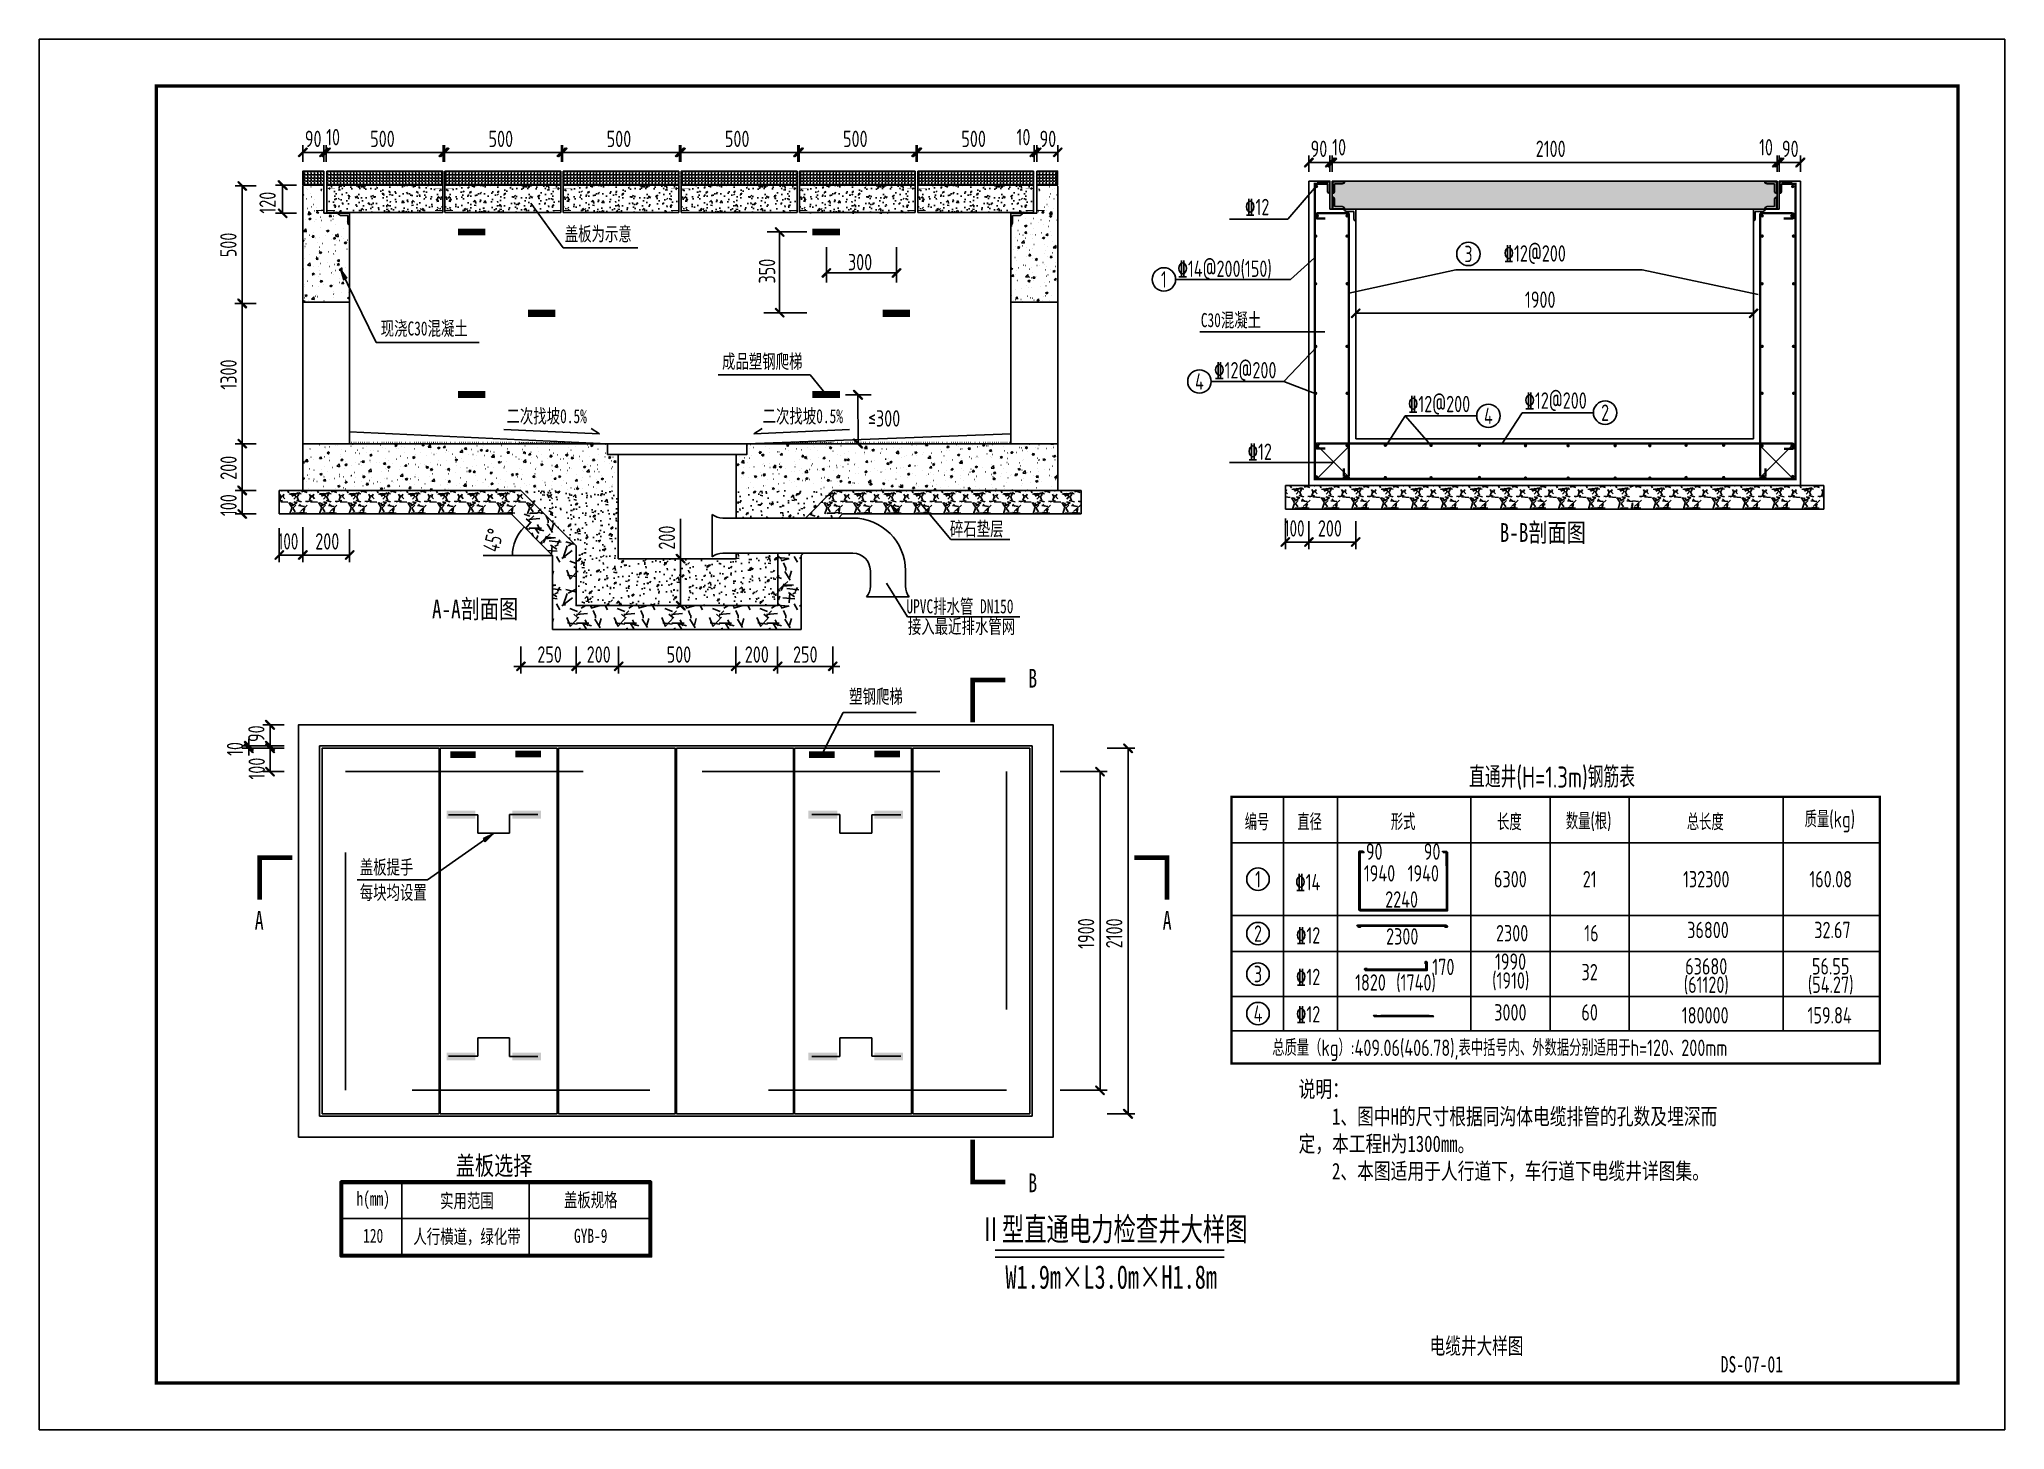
# Model space of a CAD drawing. Extents: x 2969 to 3809, y -1283 to -33.
# Drawn here: x 2969.5 to 3389.5, y -330 to -33 of the extents above; entities that cross this region are included whole.
import ezdxf
from ezdxf.enums import TextEntityAlignment as Align

# ---------------------------------------------------------------- set-up
doc = ezdxf.new("R2010")
doc.units = 0
doc.header["$LTSCALE"] = 10
doc.linetypes.add('DASHED', pattern=[19.05, 12.7, -6.35])
for name, color, linetype in [('0-TK', 7, 'Continuous'), ('TK', 7, 'Continuous'), ('图层 1', 7, 'Continuous'), ('填充', 8, 'Continuous'), ('尺寸标注', 1, 'Continuous'), ('提手', 7, 'Continuous'), ('文字', 3, 'Continuous'), ('标注引线', 3, 'Continuous'), ('照明', 3, 'Continuous'), ('爬梯', 4, 'Continuous'), ('轮廓', 7, 'Continuous'), ('钢筋', 4, 'Continuous')]:
    doc.layers.add(name, color=color, linetype=linetype)
doc.styles.add('GJ', font='tssdeng.shx', dxfattribs={"width": 0.75, "bigfont": 'hztxt.shx'})
doc.styles.add('HZTXT', font='仿宋_GB2312_0.ttf', dxfattribs={"width": 0.6, "height": 1.25})
doc.styles.add('ST', font='', dxfattribs={"width": 0.9})
doc.styles.get("Standard").update_dxf_attribs({"font": 'tssdeng.shx', "width": 0.7, "bigfont": 'hztxt.shx'})
doc.styles.add('仿宋', font='simfang.ttf', dxfattribs={"width": 0.9})
doc.styles.get('ST').set_extended_font_data('SimSun')
doc.dimstyles.get("Standard").update_dxf_attribs({"dimtxt": 3.5, "dimasz": 1.5, "dimexe": 2, "dimexo": 0, "dimgap": 1, "dimtad": 1, "dimdec": 0, "dimlfac": 10, "dimzin": 0, "dimdsep": 46, "dimtxsty": 'Standard', "dimblk": 'ARCHTICK', "dimcen": 0.09, "dimclrd": 256, "dimclre": 256, "dimclrt": 256, "dimadec": 0, "dimazin": 0, "dimtfac": 1, "dimtdec": 0, "dimtofl": 0, "dimtmove": 0, "dimatfit": 3, "dimfxl": 1, "dimtolj": 1, "dimtzin": 0, "dimlwe": -1, "dimarcsym": 0})
pattern_1 = [(0, (-231481.3498, -64504.8342), (0, 0.6985), [0.508, -0.1905]), (90, (-231481.3498, -64504.8342), (-0.6985, 4e-17), [0.508, -0.1905])]
pattern_2 = [(180, (237694.2164, -64504.8342), (2e-12, 0.6985), [0.508, -0.1905]), (90, (237694.2164, -64504.8342), (0.6985, -2e-12), [0.508, -0.1905])]

msp = doc.modelspace()

# ---------------------------------------------------------------- texts
at = {"linetype": 'Continuous', "style": '仿宋', "width": 0.7}
for s, p in [('电缆井大样图', (3276.587, -312.049)), ('DS-07-01', (3335.421, -316.019))]:
    msp.add_text(s, height=3.5, dxfattribs=at).set_placement(p, align=Align.MIDDLE)
at = {"insert": (3238.558, -255.49), "char_height": 3.5, "width": 92.32184, "attachment_point": 1, "style": 'ST'}
msp.add_mtext('{\\W0.75;说明：\\P    1、图中H的尺寸根据同沟体电缆排管的孔数及埋深而定，本工程H为1300mm。\\P    2、本图适用于人行道下，车行道下电缆井详图集。\\P}    ', dxfattribs=at)
at = {"layer": 'TK', "color": 152, "style": 'HZTXT', "width": 0.7}
for s, p in [('Ⅱ型直通电力检查井大样图', (3170.371, -287.155)), ('W1.9m×L3.0m×H1.8m', (3175.904, -297.376))]:
    msp.add_text(s, height=5, dxfattribs=at).set_placement(p, align=Align.MIDDLE_LEFT)
at = {"layer": '尺寸标注', "style": 'GJ'}
for s, width, p in [('90', 0.75, (3026.203, -56.001)), ('10', 0.75, (3030.746, -55.634)), ('500', 0.75, (3040.156, -56.001)), ('500', 0.75, (3065.446, -56.001)), ('500', 0.75, (3090.695, -56.001)), ('500', 0.75, (3115.953, -56.001)), ('500', 0.75, (3141.209, -56.001)), ('500', 0.75, (3166.492, -56.001)), ('10', 0.75, (3178.284, -55.634)), ('90', 0.75, (3183.205, -56.001)), ('10', 0.75, (3245.739, -57.796)), ('10', 0.75, (3336.965, -57.796)), ('90', 0.75, (3241.134, -58.127)), ('2100', 0.75, (3289.235, -58.127)), ('90', 0.75, (3341.858, -58.127)), ('1900', 0.75, (3286.936, -90.349)), ('100', 0.7, (3020.436, -141.988)), ('200', 0.75, (3028.416, -141.988)), ('100', 0.7, (3235.462, -139.212)), ('200', 0.75, (3242.682, -139.212))]:
    msp.add_text(s, height=3.5, dxfattribs=dict(at, width=width)).set_placement(p)
at = {"layer": '尺寸标注', "style": 'GJ', "width": 0.75}
for s, p in [('120', (3019.988, -70.219)), ('500', (3011.609, -79.541)), ('1300', (3011.643, -107.825)), ('200', (3011.643, -127.086)), ('100', (3011.643, -134.838)), ('200', (3105.31, -142.009)), ('90', (3017.579, -183.093)), ('10', (3013.024, -186.061)), ('100', (3017.674, -191.12)), ('1900', (3194.9, -227.277)), ('2100', (3200.913, -227.161))]:
    msp.add_text(s, height=3.5, rotation=90, dxfattribs=at).set_placement(p)
for s, p in [('300', (3144.849, -80.587)), ('≤300', (3149.987, -113.972))]:
    msp.add_text(s, height=3.5, dxfattribs=at).set_placement(p, align=Align.MIDDLE_CENTER)
msp.add_text('350', height=3.5, rotation=90, dxfattribs=at).set_placement((3124.975, -82.507), align=Align.MIDDLE_CENTER)
for s, p in [('250', (3078.508, -166.157)), ('200', (3089, -166.157)), ('500', (3106.142, -166.157)), ('200', (3122.787, -166.157)), ('250', (3133.147, -166.157))]:
    msp.add_text(s, height=3.5, dxfattribs=at).set_placement(p, align=Align.CENTER)
at = {"layer": '文字', "style": 'HZTXT'}
for s, height, width, p in [('盖板为示意', 3, 0.7, (3081.731, -76.044)), ('C30混凝土', 3, 0.7, (3217.665, -94.458)), ('现浇C30混凝土', 3, 0.7, (3042.407, -96.246)), ('成品塑钢爬梯', 3, 0.7, (3115.356, -103.285)), ('二次找坡0.5%', 3, 0.7, (3069.286, -114.982)), ('二次找坡0.5%', 3, 0.7, (3124.021, -114.982)), ('碎石垫层', 3, 0.7, (3164.049, -139.059)), ('B-B剖面图', 4, 0.75, (3281.541, -140.339)), ('A-A剖面图', 4, 0.75, (3053.379, -156.679)), ('UPVC排水管 DN150', 3, 0.7, (3154.749, -155.606)), ('接入最近排水管网', 3, 0.7, (3155.073, -159.923)), ('B', 4, 0.7, (3180.785, -171.478)), ('塑钢爬梯', 3, 0.7, (3142.518, -174.852)), ('盖板提手', 3, 0.7, (3037.937, -211.323)), ('每块均设置', 3, 0.7, (3037.937, -216.735)), ('A', 4, 0.7, (3015.488, -223.171)), ('A', 4, 0.7, (3209.518, -223.171)), ('B', 4, 0.7, (3180.785, -279.265))]:
    msp.add_text(s, height=height, dxfattribs=dict(at, width=width)).set_placement(p)
for s, height, width, p in [('盖板选择', 4, 0.75, (3066.646, -273.502)), ('h(mm)', 3, 0.7, (3040.806, -280.86)), ('实用范围', 3, 0.7, (3060.844, -281.02)), ('盖板规格', 3, 0.7, (3087.291, -280.86)), ('120', 3, 0.7, (3040.806, -288.578)), ('人行横道，绿化带', 3, 0.7, (3060.844, -288.739)), ('GYB-9', 3, 0.7, (3087.291, -288.578))]:
    msp.add_text(s, height=height, dxfattribs=dict(at, width=width)).set_placement(p, align=Align.MIDDLE)
at = {"layer": '钢筋', "style": 'GJ', "width": 0.75}
for s, p in [('%%13212', (3227.097, -70.557)), ('%%13214@200(150)', (3212.664, -83.745)), ('%%13212@200', (3282.348, -80.476)), ('%%13212@200', (3220.502, -105.427)), ('%%13212@200', (3261.903, -112.644)), ('%%13212@200', (3286.818, -111.908)), ('%%13212', (3227.642, -122.836)), ('90', (3252.944, -208.262)), ('90', (3265.31, -208.262)), ('1940', (3252.511, -212.898)), ('1940', (3261.867, -212.898)), ('%%13214', (3237.819, -214.783)), ('2240', (3257.066, -218.479)), ('%%13212', (3237.978, -226.153)), ('2300', (3257.256, -226.37)), ('170', (3267.142, -232.895)), ('%%13212', (3237.978, -235.028)), ('1820', (3250.641, -236.21)), ('(1740)', (3259.419, -236.21)), ('%%13212', (3237.978, -243.007)), ('总质量（kg）:409.06(406.78),表中括号内、外数据分别适用于h=120、200mm', (3232.933, -250.164))]:
    msp.add_text(s, height=3.5, dxfattribs=at).set_placement(p)
for s, p in [('3', (3274.852, -78.839)), ('1', (3209.778, -84.277)), ('4', (3217.373, -106.077)), ('4', (3279.116, -113.415)), ('2', (3304.054, -112.742))]:
    msp.add_text(s, height=3.5, dxfattribs=at).set_placement(p, align=Align.MIDDLE_CENTER)
for s, height, p in [('直通井(H=1.3m)钢筋表', 4.5, (3292.724, -190.563)), ('编号', 3.5, (3229.68, -200.011)), ('直径', 3.5, (3240.913, -200.011)), ('形式', 3.5, (3260.904, -200.011)), ('长度', 3.5, (3283.61, -200.011)), ('数量(根)', 3.5, (3300.556, -200.011)), ('总长度', 3.5, (3325.47, -200.011)), ('质量(kg)', 3.5, (3352.094, -199.937)), ('1', 3.5, (3229.887, -212.386)), ('6300', 3.5, (3283.817, -212.392)), ('21', 3.5, (3300.763, -212.392)), ('132300', 3.5, (3325.677, -212.392)), ('160.08', 3.5, (3352.265, -212.392)), ('2', 3.5, (3229.887, -224.018)), ('2300', 3.5, (3284.193, -223.933)), ('16', 3.5, (3301.139, -223.933)), ('36800', 3.5, (3326.052, -223.241)), ('32.67', 3.5, (3352.641, -223.241)), ('3', 3.5, (3229.887, -232.659)), ('1990', 3.5, (3283.858, -230.006)), ('32', 3.5, (3300.763, -232.239)), ('63680', 3.5, (3325.677, -231.013)), ('56.55', 3.5, (3352.265, -231.013)), ('(1910)', 3.5, (3283.898, -234.025)), ('(61120)', 3.5, (3325.677, -234.934)), ('(54.27)', 3.5, (3352.265, -234.934)), ('4', 3.5, (3229.887, -241.105)), ('3000', 3.5, (3283.817, -240.849)), ('60', 3.5, (3300.763, -240.849)), ('180000', 3.5, (3325.455, -241.469)), ('159.84', 3.5, (3352.043, -241.469))]:
    msp.add_text(s, height=height, dxfattribs=at).set_placement(p, align=Align.MIDDLE)

# ---------------------------------------------------------------- blocks, each defined once
blk = doc.blocks.new('K-箭头')
at = {"lineweight": 5}
blk.add_hatch(color=256, dxfattribs=at).paths.add_polyline_path([(0, 0), (2.39, -0.4), (2.39, 0), (2.39, 0.4)])
for points in [[(0, 0), (2.39, 0.4), (2.39, 0)], [(0, 0), (2.39, -0.4), (2.39, 0)]]:
    blk.add_lwpolyline(points, dxfattribs=at)
blk = doc.blocks.new('K-建筑标记')
at = {"lineweight": 5}
blk.add_hatch(color=256, dxfattribs=at).paths.add_polyline_path([(0.97, 0.8), (0.8, 0.97), (-0.97, -0.8), (-0.8, -0.97)])
blk.add_lwpolyline([(-0.8, -0.97), (-0.97, -0.8), (0.8, 0.97), (0.97, 0.8)], close=True, dxfattribs=at)
blk.add_lwpolyline([(0.09, -0.09), (-0.09, 0.09)], dxfattribs=at)
blk = doc.blocks.new('*D17')
at = {"layer": 'Defpoints', "color": 0, "transparency": 16777216}
for p in [(3070.31, -134.43), (3071.71, -138.97), (3064.33, -143.27), (3079.15, -143.27), (3079.15, -143.27)]:
    blk.add_point(p, dxfattribs=at)
at = {"layer": '尺寸标注', "lineweight": -2, "transparency": 16777216}
blk.add_arc((3079.15, -143.27), 8.59, 135, 180, dxfattribs=at)
at = {"layer": '尺寸标注', "transparency": 16777216}
for points in [[(3072.5, -137.61), (3072.67, -137.77), (3073.08, -137.19)], [(3070.68, -142.57), (3070.45, -142.57), (3070.56, -143.27)]]:
    blk.add_solid(points, dxfattribs=at)
at = {"layer": '尺寸标注', "transparency": 16777216, "insert": (3066.47, -139.98), "char_height": 3.5, "attachment_point": 5, "rotation": 75.472}
blk.add_mtext('\\A1;45°', dxfattribs=at)
blk = doc.blocks.new('_ArchTick')
at = {"color": 0, "linetype": 'ByBlock', "const_width": 0.15}
blk.add_lwpolyline([(-0.5, -0.5), (0.5, 0.5)], dxfattribs=at)

# ---------------------------------------------------------------- dimensions: what is measured, and where the dimension line sits
at = {"layer": '尺寸标注'}
dim = msp.add_angular_dim_2l(base=(3071.713, -138.973), line1=((3079.152, -143.268), (3070.313, -134.429)), line2=((3079.152, -143.268), (3064.326, -143.268)), dimstyle='Standard', override={"dimexe": 0.5, "dimexo": 2, "dimtsz": 0.35, "dimdle": 0.5, "dimtmove": 2, "dimfxl": 0.7}, dxfattribs=at)
dim.commit()
dim.dimension.update_dxf_attribs({"geometry": '*D17', "text_midpoint": (3066.467, -139.981), "dimtype": 162})

# ---------------------------------------------------------------- hatches: boundary and pattern name
at = {"layer": '填充'}
h = msp.add_hatch(dxfattribs=at)
h.set_pattern_fill('ANGLE', color=256, scale=0.1, style=0)
h.set_pattern_definition(pattern_2)
h.paths.add_polyline_path([(3030.267, -64.142), (3030.267, -61.134), (3025.803, -61.134), (3025.803, -64.142)])
h = msp.add_hatch(dxfattribs=at)
h.set_pattern_fill('ANGLE', color=256, scale=0.1, style=0)
h.set_pattern_definition(pattern_2)
h.paths.add_polyline_path([(3055.698, -64.142), (3055.698, -61.134), (3033.419, -61.134), (3030.924, -61.134), (3030.924, -64.142)])
h = msp.add_hatch(dxfattribs=at)
h.set_pattern_fill('ANGLE', color=256, scale=0.1, style=0)
h.set_pattern_definition([(0, (-231582.3955, -64504.8342), (0, 0.6985), [0.508, -0.1905]), (90, (-231582.3955, -64504.8342), (-0.6985, 4e-17), [0.508, -0.1905])])
h.paths.add_polyline_path([(3080.897, -64.142), (3080.897, -61.134), (3078.402, -61.134), (3056.123, -61.134), (3056.123, -64.142)])
h = msp.add_hatch(dxfattribs=at)
h.set_pattern_fill('ANGLE', color=256, scale=0.1, style=0)
h.set_pattern_definition([(0, (-231557.1496, -64504.8342), (0, 0.6985), [0.508, -0.1905]), (90, (-231557.1496, -64504.8342), (-0.6985, 4e-17), [0.508, -0.1905])])
h.paths.add_polyline_path([(3106.143, -64.142), (3106.143, -61.134), (3103.648, -61.134), (3081.369, -61.134), (3081.369, -64.142)])
h = msp.add_hatch(dxfattribs=at)
h.set_pattern_fill('ANGLE', color=256, scale=0.1, style=0)
h.set_pattern_definition([(0, (-231531.89255, -64504.8342), (0, 0.6985), [0.508, -0.1905]), (90, (-231531.89255, -64504.8342), (-0.6985, 4e-17), [0.508, -0.1905])])
h.paths.add_polyline_path([(3131.4, -64.142), (3131.4, -61.134), (3128.905, -61.134), (3106.626, -61.134), (3106.626, -64.142)])
h = msp.add_hatch(dxfattribs=at)
h.set_pattern_fill('ANGLE', color=256, scale=0.1, style=0)
h.set_pattern_definition([(0, (-231506.6358, -64504.8342), (0, 0.6985), [0.508, -0.1905]), (90, (-231506.6358, -64504.8342), (-0.6985, 4e-17), [0.508, -0.1905])])
h.paths.add_polyline_path([(3156.657, -64.142), (3156.657, -61.134), (3154.162, -61.134), (3131.883, -61.134), (3131.883, -64.142)])
h = msp.add_hatch(dxfattribs=at)
h.set_pattern_fill('ANGLE', color=256, scale=0.1, style=0)
h.set_pattern_definition(pattern_1)
h.paths.add_polyline_path([(3181.943, -64.142), (3181.943, -61.134), (3179.448, -61.134), (3157.169, -61.134), (3157.169, -64.142)])
h = msp.add_hatch(dxfattribs=at)
h.set_pattern_fill('ANGLE', color=256, scale=0.1, style=0)
h.set_pattern_definition(pattern_1)
h.paths.add_polyline_path([(3187.063, -64.142), (3187.063, -61.134), (3182.599, -61.134), (3182.599, -64.142)])
h = msp.add_hatch(dxfattribs=at)
h.set_pattern_fill('AR-CONC', color=256, scale=0.02, style=0)
h.set_pattern_definition([(130, (237694.2164, -64504.8342), (-3.64369338, -0.31878171), [0.381, -4.191]), (185, (237694.2164, -64504.8342), (0.70485652, 3.82113286), [0.3048, -3.3528]), (79.549, (237693.9128, -64504.8608), (-2.938850033, 3.502333756), [0.3238, -3.5618]), (133.8158, (237694.2164, -64503.818), (-5.42158082, -0.84084656), [0.5715, -6.2865]), (83.3644, (237693.7646, -64503.8883), (-4.74808469, 4.94851112), [0.4857, -5.3427]), (188.816, (237694.2164, -64503.818), (-4.74809212, 4.94850236), [0.4572, -5.0292]), (159, (237693.7084, -64504.0722), (-3.032297597, -2.04531037), [0.381, -4.191]), (214, (237693.7084, -64504.0722), (-1.236040567, 3.68375932), [0.3048, -3.3528]), (108.5486, (237693.4557, -64504.2427), (-4.268329815, 1.638457154), [0.3238, -3.5618]), (142.5, (237694.2164, -64504.8342), (-0.061772065, 1.6911007775), [0, -3.31216, 0, -3.4036, 0, -3.3655]), (172.5, (237694.2164, -64504.8342), (-1.33639325, 2.003611496), [0, -1.94056, 0, -3.23596, 0, -1.2827]), (212.5, (237695.3492, -64504.8342), (-2.711811903, -0.11457488), [0, -1.27, 0, -3.9624, 0, -5.2578]), (222.5, (237695.8572, -64504.8342), (-2.962583628, 0.50852982), [0, -1.651, 0, -2.63144, 0, -3.7338])])
h.paths.add_polyline_path([(3031.305, -70.018), (3055.829, -70.018), (3055.829, -64.142), (3031.305, -64.142)])
h = msp.add_hatch(dxfattribs=at)
h.set_pattern_fill('AR-CONC', color=256, scale=0.02, style=0)
h.set_pattern_definition([(50, (-231582.3955, -64504.8342), (3.64369338, -0.31878171), [0.381, -4.191]), (355, (-231582.3955, -64504.8342), (-0.70485652, 3.82113286), [0.3048, -3.3528]), (100.451, (-231582.092, -64504.8608), (2.938850033, 3.502333756), [0.3238, -3.5618]), (46.1842, (-231582.3955, -64503.818), (5.42158082, -0.84084656), [0.5715, -6.2865]), (96.6356, (-231581.9437, -64503.8883), (4.74808469, 4.94851112), [0.4857, -5.3427]), (351.184, (-231582.3955, -64503.818), (4.74809212, 4.94850236), [0.4572, -5.0292]), (21, (-231581.8875, -64504.0722), (3.032297597, -2.04531037), [0.381, -4.191]), (326, (-231581.8875, -64504.0722), (1.236040567, 3.68375932), [0.3048, -3.3528]), (71.4514, (-231581.6348, -64504.2427), (4.268329815, 1.638457154), [0.3238, -3.5618]), (37.5, (-231582.3955, -64504.8342), (0.061772065, 1.6911007775), [0, -3.31216, 0, -3.4036, 0, -3.3655]), (7.5, (-231582.3955, -64504.8342), (1.33639325, 2.003611496), [0, -1.94056, 0, -3.23596, 0, -1.2827]), (327.5, (-231583.5283, -64504.8342), (2.711811903, -0.11457488), [0, -1.27, 0, -3.9624, 0, -5.2578]), (317.5, (-231584.0363, -64504.8342), (2.962583628, 0.50852982), [0, -1.651, 0, -2.63144, 0, -3.7338])])
h.paths.add_polyline_path([(3055.992, -70.018), (3080.516, -70.018), (3080.516, -64.142), (3055.992, -64.142)])
h = msp.add_hatch(dxfattribs=at)
h.set_pattern_fill('AR-CONC', color=256, scale=0.02, style=0)
h.set_pattern_definition([(50, (-231557.1496, -64504.8342), (3.64369338, -0.31878171), [0.381, -4.191]), (355, (-231557.1496, -64504.8342), (-0.70485652, 3.82113286), [0.3048, -3.3528]), (100.451, (-231556.846, -64504.8608), (2.938850033, 3.502333756), [0.3238, -3.5618]), (46.1842, (-231557.1496, -64503.818), (5.42158082, -0.84084656), [0.5715, -6.2865]), (96.6356, (-231556.698, -64503.8883), (4.74808469, 4.94851112), [0.4857, -5.3427]), (351.184, (-231557.1496, -64503.818), (4.74809212, 4.94850236), [0.4572, -5.0292]), (21, (-231556.6416, -64504.0722), (3.032297597, -2.04531037), [0.381, -4.191]), (326, (-231556.6416, -64504.0722), (1.236040567, 3.68375932), [0.3048, -3.3528]), (71.4514, (-231556.389, -64504.2427), (4.268329815, 1.638457154), [0.3238, -3.5618]), (37.5, (-231557.1496, -64504.8342), (0.061772065, 1.6911007775), [0, -3.31216, 0, -3.4036, 0, -3.3655]), (7.5, (-231557.1496, -64504.8342), (1.33639325, 2.003611496), [0, -1.94056, 0, -3.23596, 0, -1.2827]), (327.5, (-231558.2825, -64504.8342), (2.711811903, -0.11457488), [0, -1.27, 0, -3.9624, 0, -5.2578]), (317.5, (-231558.7905, -64504.8342), (2.962583628, 0.50852982), [0, -1.651, 0, -2.63144, 0, -3.7338])])
h.paths.add_polyline_path([(3081.238, -70.018), (3105.762, -70.018), (3105.762, -64.142), (3081.238, -64.142)])
h = msp.add_hatch(dxfattribs=at)
h.set_pattern_fill('AR-CONC', color=256, scale=0.02, style=0)
h.set_pattern_definition([(50, (-231531.8926, -64504.8342), (3.64369338, -0.31878171), [0.381, -4.191]), (355, (-231531.8926, -64504.8342), (-0.70485652, 3.82113286), [0.3048, -3.3528]), (100.451, (-231531.589, -64504.8608), (2.938850033, 3.502333756), [0.3238, -3.5618]), (46.1842, (-231531.8926, -64503.818), (5.42158082, -0.84084656), [0.5715, -6.2865]), (96.6356, (-231531.441, -64503.8883), (4.74808469, 4.94851112), [0.4857, -5.3427]), (351.184, (-231531.8926, -64503.818), (4.74809212, 4.94850236), [0.4572, -5.0292]), (21, (-231531.3846, -64504.0722), (3.032297597, -2.04531037), [0.381, -4.191]), (326, (-231531.3846, -64504.0722), (1.236040567, 3.68375932), [0.3048, -3.3528]), (71.4514, (-231531.132, -64504.2427), (4.268329815, 1.638457154), [0.3238, -3.5618]), (37.5, (-231531.8926, -64504.8342), (0.061772065, 1.6911007775), [0, -3.31216, 0, -3.4036, 0, -3.3655]), (7.5, (-231531.8926, -64504.8342), (1.33639325, 2.003611496), [0, -1.94056, 0, -3.23596, 0, -1.2827]), (327.5, (-231533.0254, -64504.8342), (2.711811903, -0.11457488), [0, -1.27, 0, -3.9624, 0, -5.2578]), (317.5, (-231533.5334, -64504.8342), (2.962583628, 0.50852982), [0, -1.651, 0, -2.63144, 0, -3.7338])])
h.paths.add_polyline_path([(3106.495, -70.018), (3131.019, -70.018), (3131.019, -64.142), (3106.495, -64.142)])
h = msp.add_hatch(dxfattribs=at)
h.set_pattern_fill('AR-CONC', color=256, scale=0.02, style=0)
h.set_pattern_definition([(50, (-231506.6358, -64504.8342), (3.64369338, -0.31878171), [0.381, -4.191]), (355, (-231506.6358, -64504.8342), (-0.70485652, 3.82113286), [0.3048, -3.3528]), (100.451, (-231506.332, -64504.8608), (2.938850033, 3.502333756), [0.3238, -3.5618]), (46.1842, (-231506.6358, -64503.818), (5.42158082, -0.84084656), [0.5715, -6.2865]), (96.6356, (-231506.184, -64503.8883), (4.74808469, 4.94851112), [0.4857, -5.3427]), (351.184, (-231506.636, -64503.818), (4.74809212, 4.94850236), [0.4572, -5.0292]), (21, (-231506.1278, -64504.0722), (3.032297597, -2.04531037), [0.381, -4.191]), (326, (-231506.1278, -64504.0722), (1.236040567, 3.68375932), [0.3048, -3.3528]), (71.4514, (-231505.875, -64504.2427), (4.268329815, 1.638457154), [0.3238, -3.5618]), (37.5, (-231506.6358, -64504.8342), (0.061772065, 1.6911007775), [0, -3.31216, 0, -3.4036, 0, -3.3655]), (7.5, (-231506.6358, -64504.8342), (1.33639325, 2.003611496), [0, -1.94056, 0, -3.23596, 0, -1.2827]), (327.5, (-231507.7686, -64504.8342), (2.711811903, -0.11457488), [0, -1.27, 0, -3.9624, 0, -5.2578]), (317.5, (-231508.2766, -64504.8342), (2.962583628, 0.50852982), [0, -1.651, 0, -2.63144, 0, -3.7338])])
h.paths.add_polyline_path([(3156.276, -64.142), (3131.752, -64.142), (3131.752, -70.148), (3156.276, -70.148)])
h = msp.add_hatch(dxfattribs=at)
h.set_pattern_fill('AR-CONC', color=256, scale=0.02, style=0)
h.set_pattern_definition([(50, (-231481.3498, -64504.8342), (3.64369338, -0.31878171), [0.381, -4.191]), (355, (-231481.3498, -64504.8342), (-0.70485652, 3.82113286), [0.3048, -3.3528]), (100.451, (-231481.046, -64504.8608), (2.938850033, 3.502333756), [0.3238, -3.5618]), (46.1842, (-231481.35, -64503.818), (5.42158082, -0.84084656), [0.5715, -6.2865]), (96.6356, (-231480.898, -64503.8883), (4.74808469, 4.94851112), [0.4857, -5.3427]), (351.184, (-231481.35, -64503.818), (4.74809212, 4.94850236), [0.4572, -5.0292]), (21, (-231480.8418, -64504.0722), (3.032297597, -2.04531037), [0.381, -4.191]), (326, (-231480.8418, -64504.0722), (1.236040567, 3.68375932), [0.3048, -3.3528]), (71.4514, (-231480.589, -64504.2427), (4.268329815, 1.638457154), [0.3238, -3.5618]), (37.5, (-231481.3498, -64504.8342), (0.061772065, 1.6911007775), [0, -3.31216, 0, -3.4036, 0, -3.3655]), (7.5, (-231481.3498, -64504.8342), (1.33639325, 2.003611496), [0, -1.94056, 0, -3.23596, 0, -1.2827]), (327.5, (-231482.4826, -64504.8342), (2.711811903, -0.11457488), [0, -1.27, 0, -3.9624, 0, -5.2578]), (317.5, (-231482.9906, -64504.8342), (2.962583628, 0.50852982), [0, -1.651, 0, -2.63144, 0, -3.7338])])
h.paths.add_polyline_path([(3157.038, -70.018), (3181.562, -70.018), (3181.562, -64.142), (3157.038, -64.142)])
h = msp.add_hatch(dxfattribs=at)
h.set_pattern_fill('AR-CONC', color=256, scale=0.02, style=0)
h.set_pattern_definition([(50, (-231889.1557, -64506.1832), (3.64369338, -0.31878171), [0.381, -4.191]), (355, (-231889.1557, -64506.183), (-0.70485652, 3.82113286), [0.3048, -3.3528]), (100.451, (-231888.852, -64506.2097), (2.938850033, 3.502333756), [0.3238, -3.5618]), (46.1842, (-231889.1557, -64505.167), (5.42158082, -0.84084656), [0.5715, -6.2865]), (96.6356, (-231888.704, -64505.237), (4.74808469, 4.94851112), [0.4857, -5.3427]), (351.184, (-231889.156, -64505.167), (4.74809212, 4.94850236), [0.4572, -5.0292]), (21, (-231888.6477, -64505.4212), (3.032297597, -2.04531037), [0.381, -4.191]), (326, (-231888.6477, -64505.421), (1.236040567, 3.68375932), [0.3048, -3.3528]), (71.4514, (-231888.395, -64505.5916), (4.268329815, 1.638457154), [0.3238, -3.5618]), (37.5, (-231889.1557, -64506.1832), (0.061772065, 1.6911007775), [0, -3.31216, 0, -3.4036, 0, -3.3655]), (7.5, (-231889.1557, -64506.1832), (1.33639325, 2.003611496), [0, -1.94056, 0, -3.23596, 0, -1.2827]), (327.5, (-231890.2886, -64506.1832), (2.711811903, -0.11457488), [0, -1.27, 0, -3.9624, 0, -5.2578]), (317.5, (-231890.7966, -64506.1832), (2.962583628, 0.50852982), [0, -1.651, 0, -2.63144, 0, -3.7338])])
h.paths.add_polyline_path([(3245.739, -63.296), (3245.739, -69.303), (3340.802, -69.303), (3340.802, -63.296), (3340.766, -63.296)])
h.paths.add_polyline_path([(3247.853, -63.872), (3246.253, -63.872), (3246.253, -65.885), (3245.873, -65.885), (3245.873, -63.43), (3248.367, -63.43), (3248.367, -63.644)], flags=16)
h.paths.add_polyline_path([(3245.873, -69.172), (3245.873, -66.718), (3246.038, -66.718), (3246.253, -67.069), (3246.253, -68.695), (3248.109, -68.695), (3248.457, -69.172)], flags=16)
h.paths.add_polyline_path([(3338.173, -63.43), (3340.668, -63.43), (3340.668, -66.096), (3340.287, -65.534), (3340.287, -63.872), (3338.173, -63.872)], flags=16)
h.paths.add_polyline_path([(3338.688, -68.695), (3340.287, -68.695), (3340.287, -66.718), (3340.668, -66.718), (3340.668, -69.172), (3338.173, -69.172), (3338.173, -68.967)], flags=16)
h = msp.add_hatch(dxfattribs=at)
h.set_pattern_fill('AR-CONC', color=256, scale=0.025, style=0)
h.set_pattern_definition([(50, (-231983.6498, -63601.415), (4.554616725, -0.39847714), [0.47625, -5.23875]), (355, (-231983.65, -63601.415), (-0.88107065, 4.77641607), [0.381, -4.191]), (100.451, (-231983.2702, -63601.4484), (3.67356254, 4.377917196), [0.40475, -4.45225]), (46.1842, (-231983.65, -63600.145), (6.77697602, -1.0510582), [0.714375, -7.858125]), (96.6356, (-231983.085, -63600.233), (5.93510586, 6.1856389), [0.607125, -6.678375]), (351.184, (-231983.65, -63600.145), (5.93511515, 6.18562795), [0.5715, -6.2865]), (21, (-231983.0148, -63600.4627), (3.790371996, -2.556637963), [0.47625, -5.23875]), (326, (-231983.015, -63600.4627), (1.54505071, 4.60469915), [0.381, -4.191]), (71.4514, (-231982.699, -63600.6757), (5.33541227, 2.04807144), [0.40475, -4.45225]), (37.5, (-231983.6498, -63601.4152), (0.077215081, 2.113875972), [0, -4.1402, 0, -4.2545, 0, -4.206875]), (7.5, (-231983.6498, -63601.4152), (1.670491563, 2.50451437), [0, -2.4257, 0, -4.04495, 0, -1.603375]), (327.5, (-231985.0658, -63601.4152), (3.389764879, -0.1432186), [0, -1.5875, 0, -4.953, 0, -6.57225]), (317.5, (-231985.7008, -63601.4152), (3.703229535, 0.635662276), [0, -2.06375, 0, -3.2893, 0, -4.66725])])
h.paths.add_polyline_path([(3118.373, -135.248), (3133.184, -135.248), (3139.018, -129.414), (3118.373, -129.414)])
h.paths.add_polyline_path([(3127.3, -142.748), (3118.373, -142.748), (3118.373, -143.952), (3093.169, -143.952), (3093.169, -129.414), (3072.37, -129.414), (3084.165, -141.21), (3084.165, -153.947), (3127.3, -153.947)])
msp.add_hatch(color=256, dxfattribs=at).paths.add_polyline_path([(3152.236, -133.838), (3151.463, -132.531), (3152.613, -133.519)])
h = msp.add_hatch(dxfattribs=at)
h.set_pattern_fill('GRAVEL', color=256, scale=0.4, style=0)
h.set_pattern_definition([(228.0128, (-231976.3346, -63591.2552), (-81.2800690636, -91.440112358), [1.366884, -135.322]), (184.9697, (-231977.249, -63592.27118), (121.9201972247, 10.15992830155), [2.34562, -232.216]), (132.5104, (-231979.5858, -63592.4744), (101.5999260733, -111.7601091698), [1.653928, -163.7388]), (267.2737, (-231983.5482, -63595.0144), (10.1599558833, 203.1999346135), [2.13602, -211.4656]), (292.8337, (-231983.6498, -63597.148), (-50.800144222, 121.9200693202), [2.094536, -207.3592]), (357.2737, (-231982.837, -63599.0784), (-203.1999346135, 10.1599558833), [2.13602, -211.4656]), (37.6942, (-231980.7034, -63599.17998), (-132.08008344496, -101.59990942794), [2.824776, -279.6524]), (72.2553, (-231978.4682, -63597.45278), (71.12014226187, 223.52006482415), [2.66688, -264.0212]), (121.4296, (-231977.6554, -63594.9128), (-81.2800209411, 132.0798446399), [2.143252, -212.182]), (175.2364, (-231978.773, -63593.084), (111.7599122122, -10.159904651), [2.446852, -119.8956]), (222.3974, (-231981.2114, -63592.88078), (-121.92000366896, -111.75985460255), [3.164312, -313.2672]), (138.8141, (-231973.4898, -63595.116), (-71.119954697, 60.9599062285), [1.08002, -106.9224]), (171.4692, (-231974.3026, -63594.4048), (132.0797983824, -20.3200512002), [2.054728, -203.4184]), (225, (-231976.3346, -63594.1), (-2e-15, -10.15999307), [1.436836, -12.93156]), (203.1986, (-231977.0458, -63592.8808), (50.800171302, 20.320089097), [0.773764, -76.6024]), (291.8014, (-231977.757, -63593.1856), (-10.160007128, 30.480019635), [1.094264, -53.6192]), (30.9638, (-231977.3506, -63594.2016), (30.479967819, 20.320015835), [1.77728, -57.4652]), (161.5651, (-231975.8266, -63593.2872), (20.320009273, -10.15998489), [1.285148, -30.8436]), (16.3895, (-231983.6498, -63593.1856), (101.6000560559, 30.4799365999), [1.800352, -178.2352]), (70.3462, (-231981.9226, -63592.6776), (-40.6398867547, -111.7598419542), [1.510396, -149.5288]), (293.1986, (-231975.8266, -63591.2552), (-20.320089097, 50.800171302), [1.54752, -75.8288]), (343.6105, (-231975.217, -63592.6776), (-101.6000560559, 30.4799365999), [1.800352, -178.2352]), (339.444, (-231983.6498, -63599.4848), (-50.800063057, 20.319975344), [1.73614, -85.0708]), (294.7751, (-231982.0242, -63600.0944), (-50.7998816145, 111.7599481046), [1.454688, -144.0144]), (66.8014, (-231975.725, -63601.4152), (20.320089097, 50.800171302), [1.54752, -75.8288]), (17.354, (-231975.1154, -63599.9928), (-132.0800071274, -40.6399387024), [1.703132, -168.6096]), (69.444, (-231980.7034, -63601.4152), (-20.319975344, -50.800063057), [0.868072, -85.9392]), (101.3099, (-231976.3346, -63601.4152), (-10.159949852, 40.639869844), [0.51806, -51.288]), (165.9638, (-231976.4362, -63600.9072), (30.48002142, -10.159982416), [2.094536, -39.7962]), (186.009, (-231978.4682, -63600.3992), (101.5998501777, 10.1599762742), [1.941068, -192.1656]), (303.6901, (-231977.3506, -63595.116), (-10.160003485, 20.319980397), [1.465296, -35.16712]), (353.1572, (-231976.5378, -63596.33518), (172.7200714266, -20.3200910066), [2.558228, -253.264]), (60.9454, (-231973.9978, -63596.64), (-40.6399054633, -71.1198304433), [1.046032, -103.5576]), (90, (-231973.49, -63595.726), (-10.16, 10.16), [0.6096, -9.5504]), (120.2564, (-231978.6714, -63600.0944), (40.6399138673, -71.11996413), [1.411468, -139.7356]), (48.0128, (-231979.3826, -63598.8752), (81.2800690636, 91.440112358), [2.733772, -133.9552]), (0, (-231977.554, -63596.843), (10.16, 10.16), [2.6416, -7.5184]), (325.3048, (-231974.9122, -63596.8432), (-101.5998239638, 71.120006762), [1.60644, -159.0372]), (254.0546, (-231973.5914, -63597.7576), (-10.160025919, -40.640096813), [1.479316, -72.4868]), (207.646, (-231973.9978, -63599.17998), (-193.0399321961, -101.6000638989), [2.40858, -238.45]), (175.4261, (-231976.1314, -63600.29758), (-132.080030419, 10.1599508449), [2.548116, -252.2632]), (175.4261, (-231976.1314, -63600.29758), (-132.080030419, 10.1599508449), [2.548116, -252.2632])])
h.paths.add_polyline_path([(3133.184, -135.248), (3140.255, -135.248), (3141.074, -134.429), (3134.003, -134.429)])
h.paths.add_polyline_path([(3132.755, -142.748), (3127.3, -142.748), (3127.3, -153.947), (3084.165, -153.947), (3084.165, -141.21), (3077.384, -134.429), (3070.313, -134.429), (3079.152, -143.268), (3079.152, -159.03), (3132.235, -159.03), (3132.235, -143.268)])
at = {"layer": '提手'}
for points in [[(3062.626, -197.742), (3056.491, -197.742), (3056.491, -199.435), (3062.626, -199.435)], [(3070.54, -197.742), (3076.674, -197.742), (3076.674, -199.435), (3070.54, -199.435)], [(3139.958, -197.742), (3133.823, -197.742), (3133.823, -199.435), (3139.958, -199.435)], [(3147.871, -197.742), (3154.006, -197.742), (3154.006, -199.435), (3147.871, -199.435)], [(3062.626, -251.113), (3056.491, -251.113), (3056.491, -249.419), (3062.626, -249.419)], [(3070.54, -251.113), (3076.674, -251.113), (3076.674, -249.419), (3070.54, -249.419)], [(3139.958, -251.113), (3133.823, -251.113), (3133.823, -249.419), (3139.958, -249.419)], [(3147.871, -251.113), (3154.006, -251.113), (3154.006, -249.419), (3147.871, -249.419)]]:
    msp.add_hatch(color=256, dxfattribs=at).paths.add_polyline_path(points)
at = {"layer": '轮廓'}
for points in [[(3251.546, -206.47), (3251.455, -206.47), (3251.546, -218.892)], [(3251.455, -206.47), (3251.546, -218.892), (3251.455, -218.984)], [(3251.478, -206.436), (3251.478, -206.528), (3252.344, -206.436)], [(3251.478, -206.528), (3252.344, -206.436), (3252.344, -206.528)], [(3270.164, -206.528), (3270.164, -206.436), (3269.321, -206.528)], [(3270.164, -206.436), (3269.321, -206.528), (3269.321, -206.436)], [(3270.13, -218.892), (3270.222, -218.984), (3270.13, -206.47)], [(3270.222, -218.984), (3270.13, -206.47), (3270.222, -206.47)], [(3251.099, -222.234), (3251.157, -222.292), (3251.031, -222.315)], [(3251.157, -222.292), (3251.031, -222.315), (3251.123, -222.315)], [(3251.031, -222.315), (3251.123, -222.315), (3251.099, -222.437)], [(3251.18, -222.201), (3251.18, -222.292), (3251.099, -222.234)], [(3251.18, -222.292), (3251.099, -222.234), (3251.157, -222.292)], [(3251.123, -222.315), (3251.099, -222.437), (3251.157, -222.349)], [(3251.099, -222.437), (3251.157, -222.349), (3251.18, -222.464)], [(3251.157, -222.201), (3251.157, -222.292), (3270.13, -222.201)], [(3251.157, -222.292), (3270.13, -222.201), (3270.13, -222.292)], [(3251.157, -222.349), (3251.18, -222.464), (3251.18, -222.38)], [(3251.18, -222.38), (3251.18, -222.464), (3251.637, -222.38)], [(3251.18, -222.464), (3251.637, -222.38), (3251.637, -222.464)], [(3251.546, -218.892), (3251.455, -218.984), (3270.13, -218.892)], [(3251.455, -218.984), (3270.13, -218.892), (3270.222, -218.984)], [(3270.096, -222.464), (3270.096, -222.38), (3269.626, -222.464)], [(3270.096, -222.38), (3269.626, -222.464), (3269.626, -222.38)], [(3270.188, -222.234), (3270.13, -222.292), (3270.096, -222.201)], [(3270.13, -222.292), (3270.096, -222.201), (3270.096, -222.292)], [(3270.096, -222.38), (3270.188, -222.437), (3270.13, -222.349)], [(3270.096, -222.464), (3270.096, -222.38), (3270.188, -222.437)], [(3270.164, -222.315), (3270.188, -222.234), (3270.13, -222.292)], [(3270.188, -222.437), (3270.13, -222.349), (3270.245, -222.315)], [(3270.13, -222.349), (3270.245, -222.315), (3270.164, -222.315)], [(3270.245, -222.315), (3270.164, -222.315), (3270.188, -222.234)], [(3265.656, -229.942), (3265.713, -230.007), (3265.598, -230.03)], [(3265.713, -230.007), (3265.598, -230.03), (3265.69, -230.03)], [(3265.69, -230.03), (3265.598, -230.03), (3265.69, -230.51)], [(3265.598, -230.03), (3265.69, -230.51), (3265.598, -230.51)], [(3265.747, -229.915), (3265.747, -230.007), (3265.656, -229.942)], [(3265.747, -230.007), (3265.656, -229.942), (3265.713, -230.007)], [(3265.838, -229.942), (3265.771, -230.007), (3265.747, -229.915)], [(3265.771, -230.007), (3265.747, -229.915), (3265.747, -230.007)], [(3265.896, -230.03), (3265.771, -230.03), (3265.838, -229.942)], [(3265.771, -230.03), (3265.838, -229.942), (3265.771, -230.007)], [(3265.896, -230.007), (3265.771, -230.007), (3265.896, -231.705)], [(3265.771, -230.007), (3265.896, -231.705), (3265.771, -231.705)], [(3252.619, -231.524), (3252.676, -231.581), (3252.585, -231.614)], [(3252.676, -231.581), (3252.585, -231.614), (3252.676, -231.614)], [(3252.585, -231.614), (3252.676, -231.614), (3252.619, -231.705)], [(3252.71, -231.466), (3252.71, -231.581), (3252.619, -231.524)], [(3252.71, -231.581), (3252.619, -231.524), (3252.676, -231.581)], [(3252.676, -231.614), (3252.619, -231.705), (3252.676, -231.639)], [(3252.619, -231.705), (3252.676, -231.639), (3252.734, -231.762)], [(3252.642, -231.639), (3252.642, -231.73), (3265.838, -231.639)], [(3252.642, -231.73), (3265.838, -231.639), (3265.838, -231.73)], [(3252.676, -231.639), (3252.734, -231.762), (3252.71, -231.672)], [(3252.71, -231.466), (3252.71, -231.581), (3253.181, -231.466)], [(3252.71, -231.581), (3253.181, -231.466), (3253.181, -231.581)], [(3254.524, -241.589), (3254.558, -241.507), (3255.36, -241.589)], [(3254.558, -241.507), (3255.36, -241.589), (3255.302, -241.507)], [(3256.135, -241.507), (3256.078, -241.589), (3255.302, -241.507)], [(3256.078, -241.589), (3255.302, -241.507), (3255.36, -241.589)], [(3256.111, -241.507), (3256.111, -241.589), (3265.69, -241.507)], [(3256.111, -241.589), (3265.69, -241.507), (3265.69, -241.589)], [(3265.656, -241.589), (3265.713, -241.507), (3266.488, -241.589)], [(3265.713, -241.507), (3266.488, -241.589), (3266.458, -241.507)], [(3267.267, -241.507), (3267.233, -241.589), (3266.458, -241.507)], [(3267.233, -241.589), (3266.458, -241.507), (3266.488, -241.589)], [(3099.807, -277.222), (3100.16, -276.841), (3033.913, -277.222)], [(3100.16, -276.841), (3033.913, -277.222), (3033.913, -276.841)], [(3034.09, -292.598), (3033.737, -292.95), (3099.807, -292.598)], [(3033.737, -292.95), (3099.807, -292.598), (3100.16, -292.95)]]:
    msp.add_hatch(color=256, dxfattribs=at).paths.add_polyline_path(points)
at = {"layer": '钢筋'}
for points in [[(3242.01, -64.425, 1), (3242.759, -64.425, 1)], [(3242.238, -64.533), (3242.429, -64.607), (3242.429, -64.298)], [(3242.394, -64.607), (3242.625, -64.533), (3242.394, -64.298)], [(3344.53, -64.425, -1), (3343.782, -64.425, -1)], [(3242.108, -70.68, 1), (3242.856, -70.68, 1)], [(3242.189, -70.702, 1), (3242.938, -70.702, 1)], [(3249.288, -70.702, -1), (3248.54, -70.702, -1)], [(3337.252, -70.702, 1), (3338.001, -70.702, 1)], [(3344.352, -70.702, -1), (3343.603, -70.702, -1)], [(3344.433, -70.68, -1), (3343.684, -70.68, -1)], [(3241.85, -75.022, 1), (3242.599, -75.022, 1)], [(3249.291, -75.022, -1), (3248.542, -75.022, -1)], [(3337.25, -75.022, 1), (3337.999, -75.022, 1)], [(3344.691, -75.022, -1), (3343.942, -75.022, -1)], [(3241.825, -85.207, 1), (3242.573, -85.207, 1)], [(3242.037, -85.032), (3241.963, -85.224), (3242.228, -85.224)], [(3241.963, -85.188), (3242.037, -85.423), (3242.228, -85.188)], [(3249.316, -85.207, -1), (3248.567, -85.207, -1)], [(3249.103, -85.032), (3249.177, -85.224), (3248.912, -85.224)], [(3249.177, -85.188), (3249.103, -85.423), (3248.912, -85.188)], [(3337.225, -85.207, 1), (3337.973, -85.207, 1)], [(3337.437, -85.032), (3337.364, -85.224), (3337.629, -85.224)], [(3337.364, -85.188), (3337.437, -85.423), (3337.629, -85.188)], [(3344.716, -85.207, -1), (3343.967, -85.207, -1)], [(3344.503, -85.032), (3344.577, -85.224), (3344.312, -85.224)], [(3344.577, -85.188), (3344.503, -85.423), (3344.312, -85.188)], [(3241.85, -98.581, 1), (3242.599, -98.581, 1)], [(3249.291, -98.581, -1), (3248.542, -98.581, -1)], [(3337.25, -98.581, 1), (3337.999, -98.581, 1)], [(3344.691, -98.581, -1), (3343.942, -98.581, -1)], [(3241.825, -108.603, 1), (3242.573, -108.603, 1)], [(3242.037, -108.393), (3241.963, -108.623), (3242.228, -108.623)], [(3241.963, -108.588), (3242.037, -108.779), (3242.228, -108.588)], [(3249.316, -108.603, -1), (3248.567, -108.603, -1)], [(3249.103, -108.393), (3249.177, -108.623), (3248.912, -108.623)], [(3249.177, -108.588), (3249.103, -108.779), (3248.912, -108.588)], [(3337.225, -108.603, 1), (3337.973, -108.603, 1)], [(3337.437, -108.393), (3337.364, -108.623), (3337.629, -108.623)], [(3337.364, -108.588), (3337.437, -108.779), (3337.629, -108.588)], [(3344.716, -108.603, -1), (3343.967, -108.603, -1)], [(3344.503, -108.393), (3344.577, -108.623), (3344.312, -108.623)], [(3344.577, -108.588), (3344.503, -108.779), (3344.312, -108.588)], [(3242.189, -119.861, 1), (3242.938, -119.861, 1)], [(3242.701, -119.67), (3242.471, -119.597), (3242.471, -119.892)], [(3248.537, -119.756, 1), (3249.285, -119.756, 1)], [(3256.725, -119.704, 1), (3257.474, -119.704, 1)], [(3256.938, -119.505), (3256.82, -119.727), (3257.129, -119.727)], [(3257.119, -119.425), (3256.928, -119.512), (3257.119, -119.734)], [(3257.382, -119.727), (3257.3, -119.505), (3257.078, -119.727)], [(3257.307, -119.512), (3257.085, -119.425), (3257.085, -119.734)], [(3266.494, -119.743, 1), (3267.243, -119.743, 1)], [(3266.894, -119.462), (3266.673, -119.579), (3266.894, -119.77)], [(3267.063, -119.579), (3266.859, -119.462), (3266.859, -119.77)], [(3276.833, -119.704, 1), (3277.581, -119.704, 1)], [(3277.009, -119.529), (3276.891, -119.764), (3277.201, -119.764)], [(3277.191, -119.462), (3276.999, -119.535), (3277.191, -119.77)], [(3277.458, -119.764), (3277.384, -119.529), (3277.149, -119.764)], [(3277.39, -119.535), (3277.155, -119.462), (3277.155, -119.77)], [(3286.674, -119.805, 1), (3287.423, -119.805, 1)], [(3287.075, -119.523), (3286.841, -119.64), (3287.075, -119.832)], [(3287.26, -119.64), (3287.037, -119.523), (3287.037, -119.832)], [(3295.784, -119.805, 1), (3296.533, -119.805, 1)], [(3296.186, -119.523), (3295.951, -119.64), (3296.186, -119.832)], [(3296.37, -119.64), (3296.148, -119.523), (3296.148, -119.832)], [(3305.835, -119.805, 1), (3306.584, -119.805, 1)], [(3306.237, -119.523), (3306.002, -119.64), (3306.237, -119.832)], [(3306.421, -119.64), (3306.199, -119.523), (3306.199, -119.832)], [(3313.241, -119.805, 1), (3313.989, -119.805, 1)], [(3313.642, -119.523), (3313.408, -119.64), (3313.642, -119.832)], [(3313.826, -119.64), (3313.604, -119.523), (3313.604, -119.832)], [(3320.994, -119.704, 1), (3321.743, -119.704, 1)], [(3329.022, -119.704, 1), (3329.771, -119.704, 1)], [(3337.978, -119.843, -1), (3337.23, -119.843, -1)], [(3337.978, -119.865, -1), (3337.23, -119.865, -1)], [(3344.362, -119.865, -1), (3343.613, -119.865, -1)], [(3344.362, -119.865, -1), (3343.613, -119.865, -1)], [(3344.362, -119.865, -1), (3343.613, -119.865, -1)], [(3248.395, -126.364, 1), (3249.143, -126.364, 1)], [(3338.144, -126.36, -1), (3337.396, -126.36, -1)], [(3242.003, -126.455, 1), (3242.751, -126.455, 1)], [(3242.194, -126.333), (3242.116, -126.563), (3242.417, -126.563)], [(3242.116, -126.528), (3242.194, -126.719), (3242.417, -126.528)], [(3256.725, -126.601, 1), (3257.474, -126.601, 1)], [(3256.938, -126.402), (3256.82, -126.624), (3257.129, -126.624)], [(3257.119, -126.322), (3256.928, -126.409), (3257.119, -126.631)], [(3257.382, -126.624), (3257.3, -126.402), (3257.078, -126.624)], [(3257.307, -126.409), (3257.085, -126.322), (3257.085, -126.631)], [(3266.494, -126.64, 1), (3267.243, -126.64, 1)], [(3266.894, -126.359), (3266.673, -126.476), (3266.894, -126.667)], [(3267.063, -126.476), (3266.859, -126.359), (3266.859, -126.667)], [(3276.833, -126.601, 1), (3277.581, -126.601, 1)], [(3277.009, -126.426), (3276.891, -126.661), (3277.201, -126.661)], [(3277.191, -126.359), (3276.999, -126.432), (3277.191, -126.667)], [(3277.458, -126.661), (3277.384, -126.426), (3277.149, -126.661)], [(3277.39, -126.432), (3277.155, -126.359), (3277.155, -126.667)], [(3286.674, -126.702, 1), (3287.423, -126.702, 1)], [(3287.075, -126.42), (3286.841, -126.537), (3287.075, -126.729)], [(3287.26, -126.537), (3287.037, -126.42), (3287.037, -126.729)], [(3295.784, -126.702, 1), (3296.533, -126.702, 1)], [(3296.186, -126.42), (3295.951, -126.537), (3296.186, -126.729)], [(3296.37, -126.537), (3296.148, -126.42), (3296.148, -126.729)], [(3305.835, -126.702, 1), (3306.584, -126.702, 1)], [(3306.237, -126.42), (3306.002, -126.537), (3306.237, -126.729)], [(3306.421, -126.537), (3306.199, -126.42), (3306.199, -126.729)], [(3313.241, -126.702, 1), (3313.989, -126.702, 1)], [(3313.642, -126.42), (3313.408, -126.537), (3313.642, -126.729)], [(3313.826, -126.537), (3313.604, -126.42), (3313.604, -126.729)], [(3320.994, -126.601, 1), (3321.743, -126.601, 1)], [(3329.022, -126.601, 1), (3329.771, -126.601, 1)], [(3344.528, -126.382, -1), (3343.779, -126.382, -1)]]:
    msp.add_hatch(color=256, dxfattribs=at).paths.add_polyline_path(points)

# ---------------------------------------------------------------- linework, layer by layer
at = {"linetype": 'Continuous', "const_width": 0.7}
msp.add_lwpolyline([(2994.454, -42.989), (3379.454, -42.989), (3379.454, -319.989), (2994.454, -319.989)], close=True, dxfattribs=at)
at = {"layer": '0-TK'}
msp.add_lwpolyline([(2969.454, -32.989), (3389.454, -32.989), (3389.454, -329.989), (2969.454, -329.989)], close=True, dxfattribs=at)
at = {"layer": 'TK'}
for p, q in [((3173.749, -291.628), (3222.661, -291.628)), ((3173.749, -293.107), (3222.661, -293.107))]:
    msp.add_line(p, q, dxfattribs=at)
at = {"layer": '图层 1', "color": 1}
for points, const_width in [([(3030.267, -61.134), (3030.267, -69.54)], 0.2), ([(3030.924, -61.134), (3030.924, -69.54)], 0.2), ([(3055.698, -61.134), (3055.698, -69.54)], 0.2), ([(3056.123, -61.134), (3056.123, -69.54)], 0.2), ([(3080.897, -61.134), (3080.897, -69.54)], 0.2), ([(3081.369, -61.134), (3081.369, -69.54)], 0.2), ([(3106.143, -61.134), (3106.143, -69.54)], 0.2), ([(3106.626, -61.134), (3106.626, -69.54)], 0.2), ([(3131.4, -61.134), (3131.4, -69.54)], 0.2), ([(3131.883, -61.134), (3131.883, -69.54)], 0.2), ([(3156.657, -61.134), (3156.657, -69.54)], 0.2), ([(3157.169, -61.134), (3157.169, -69.54)], 0.2), ([(3181.943, -61.134), (3181.943, -69.54)], 0.2), ([(3182.599, -61.134), (3182.599, -69.54)], 0.2), ([(3032.643, -64.788), (3030.924, -64.788)], 0.1), ([(3055.698, -64.788), (3053.979, -64.788)], 0.1), ([(3056.123, -64.788), (3057.841, -64.788)], 0.1), ([(3079.178, -64.788), (3080.897, -64.788)], 0.1), ([(3081.369, -64.788), (3083.087, -64.788)], 0.1), ([(3104.424, -64.788), (3106.143, -64.788)], 0.1), ([(3106.626, -64.788), (3108.344, -64.788)], 0.1), ([(3129.681, -64.788), (3131.4, -64.788)], 0.1), ([(3131.883, -64.788), (3133.601, -64.788)], 0.1), ([(3154.938, -64.788), (3156.657, -64.788)], 0.1), ([(3157.169, -64.788), (3158.887, -64.788)], 0.1), ([(3180.224, -64.788), (3181.943, -64.788)], 0.1), ([(3030.267, -69.54), (3028.549, -69.54)], 0.2), ([(3032.643, -69.54), (3030.924, -69.54)], 0.2), ([(3055.698, -69.54), (3053.979, -69.54)], 0.2), ([(3056.123, -69.54), (3057.841, -69.54)], 0.2), ([(3079.178, -69.54), (3080.897, -69.54)], 0.2), ([(3081.369, -69.54), (3083.087, -69.54)], 0.2), ([(3104.424, -69.54), (3106.143, -69.54)], 0.2), ([(3106.626, -69.54), (3108.344, -69.54)], 0.2), ([(3129.681, -69.54), (3131.4, -69.54)], 0.2), ([(3131.883, -69.54), (3133.601, -69.54)], 0.2), ([(3154.938, -69.54), (3156.657, -69.54)], 0.2), ([(3157.169, -69.54), (3158.887, -69.54)], 0.2), ([(3180.224, -69.54), (3181.943, -69.54)], 0.2), ([(3182.599, -69.54), (3184.318, -69.54)], 0.2)]:
    msp.add_lwpolyline(points, dxfattribs=dict(at, const_width=const_width))
for points in [[(3030.267, -67.693), (3030.267, -61.265)], [(3182.599, -67.693), (3182.599, -61.265)], [(3030.271, -64.142), (3030.271, -70.148)], [(3182.596, -64.142), (3182.596, -70.148)]]:
    msp.add_lwpolyline(points, dxfattribs=at)
at = {"layer": '填充'}
for p, q in [((3035.801, -119.126), (3035.743, -119.126)), ((3035.759, -119.12), (3035.749, -119.104)), ((3035.765, -119.112), (3035.765, -119.089)), ((3035.772, -119.112), (3035.772, -119.084)), ((3035.779, -119.112), (3035.779, -119.089)), ((3035.792, -119.124), (3035.801, -119.108)), ((3036.261, -119.126), (3036.204, -119.126)), ((3036.219, -119.12), (3036.21, -119.104)), ((3036.225, -119.112), (3036.225, -119.089)), ((3036.233, -119.112), (3036.233, -119.084)), ((3036.24, -119.112), (3036.24, -119.089)), ((3036.252, -119.124), (3036.261, -119.108)), ((3036.722, -119.126), (3036.664, -119.126)), ((3036.68, -119.12), (3036.671, -119.104)), ((3036.686, -119.112), (3036.686, -119.089)), ((3036.693, -119.112), (3036.693, -119.084)), ((3036.7, -119.112), (3036.7, -119.089)), ((3036.713, -119.124), (3036.722, -119.108)), ((3037.183, -119.126), (3037.125, -119.126)), ((3037.14, -119.12), (3037.131, -119.104)), ((3037.147, -119.112), (3037.147, -119.089)), ((3037.154, -119.112), (3037.154, -119.084)), ((3037.161, -119.112), (3037.161, -119.089)), ((3037.173, -119.124), (3037.183, -119.108)), ((3037.643, -119.126), (3037.586, -119.126)), ((3037.601, -119.12), (3037.592, -119.104)), ((3037.607, -119.112), (3037.607, -119.089)), ((3037.614, -119.112), (3037.614, -119.084)), ((3037.622, -119.112), (3037.622, -119.089)), ((3037.634, -119.124), (3037.643, -119.108)), ((3038.104, -119.126), (3038.046, -119.126)), ((3038.062, -119.12), (3038.052, -119.104)), ((3038.068, -119.112), (3038.068, -119.089)), ((3038.075, -119.112), (3038.075, -119.084)), ((3038.082, -119.112), (3038.082, -119.089)), ((3038.095, -119.124), (3038.104, -119.108)), ((3038.564, -119.126), (3038.507, -119.126)), ((3038.522, -119.12), (3038.513, -119.104)), ((3038.528, -119.112), (3038.528, -119.089)), ((3038.536, -119.112), (3038.536, -119.084)), ((3038.543, -119.112), (3038.543, -119.089)), ((3038.555, -119.124), (3038.565, -119.108)), ((3039.025, -119.126), (3038.967, -119.126)), ((3038.983, -119.12), (3038.974, -119.104)), ((3038.989, -119.112), (3038.989, -119.089)), ((3038.996, -119.112), (3038.996, -119.084)), ((3039.003, -119.112), (3039.003, -119.089)), ((3039.016, -119.124), (3039.025, -119.108)), ((3039.486, -119.126), (3039.428, -119.126)), ((3039.443, -119.12), (3039.434, -119.104)), ((3039.45, -119.112), (3039.45, -119.089)), ((3039.457, -119.112), (3039.457, -119.084)), ((3039.464, -119.112), (3039.464, -119.089)), ((3039.477, -119.124), (3039.486, -119.108)), ((3039.946, -119.126), (3039.889, -119.126)), ((3039.904, -119.12), (3039.895, -119.104)), ((3039.91, -119.112), (3039.91, -119.089)), ((3039.917, -119.112), (3039.917, -119.084)), ((3039.925, -119.112), (3039.925, -119.089)), ((3039.937, -119.124), (3039.946, -119.108)), ((3040.407, -119.126), (3040.349, -119.126)), ((3040.365, -119.12), (3040.355, -119.104)), ((3040.371, -119.112), (3040.371, -119.089)), ((3040.378, -119.112), (3040.378, -119.084)), ((3040.385, -119.112), (3040.385, -119.089)), ((3040.398, -119.124), (3040.407, -119.108)), ((3040.867, -119.126), (3040.81, -119.126)), ((3040.825, -119.12), (3040.816, -119.104)), ((3040.831, -119.112), (3040.831, -119.089)), ((3040.839, -119.112), (3040.839, -119.084)), ((3040.846, -119.112), (3040.846, -119.089)), ((3040.858, -119.124), (3040.868, -119.108)), ((3041.328, -119.126), (3041.27, -119.126)), ((3041.286, -119.12), (3041.277, -119.104)), ((3041.292, -119.112), (3041.292, -119.089)), ((3041.299, -119.112), (3041.299, -119.084)), ((3041.306, -119.112), (3041.306, -119.089)), ((3041.319, -119.124), (3041.328, -119.108)), ((3041.789, -119.126), (3041.731, -119.126)), ((3041.747, -119.12), (3041.737, -119.104)), ((3041.753, -119.112), (3041.753, -119.089)), ((3041.76, -119.112), (3041.76, -119.084)), ((3041.767, -119.112), (3041.767, -119.089)), ((3041.78, -119.124), (3041.789, -119.108)), ((3042.249, -119.126), (3042.192, -119.126)), ((3042.207, -119.12), (3042.198, -119.104)), ((3042.213, -119.112), (3042.213, -119.089)), ((3042.22, -119.112), (3042.22, -119.084)), ((3042.228, -119.112), (3042.228, -119.089)), ((3042.24, -119.124), (3042.249, -119.108)), ((3042.71, -119.126), (3042.652, -119.126)), ((3042.668, -119.12), (3042.659, -119.104)), ((3042.674, -119.112), (3042.674, -119.089)), ((3042.681, -119.112), (3042.681, -119.084)), ((3042.688, -119.112), (3042.688, -119.089)), ((3042.701, -119.124), (3042.71, -119.108)), ((3043.17, -119.126), (3043.113, -119.126)), ((3043.128, -119.12), (3043.119, -119.104)), ((3043.134, -119.112), (3043.134, -119.089)), ((3043.142, -119.112), (3043.142, -119.084)), ((3043.149, -119.112), (3043.149, -119.089)), ((3043.161, -119.124), (3043.171, -119.108)), ((3043.631, -119.126), (3043.573, -119.126)), ((3043.589, -119.12), (3043.58, -119.104)), ((3043.595, -119.112), (3043.595, -119.089)), ((3043.602, -119.112), (3043.602, -119.084)), ((3043.609, -119.112), (3043.609, -119.089)), ((3043.622, -119.124), (3043.631, -119.108)), ((3044.092, -119.126), (3044.034, -119.126)), ((3044.05, -119.12), (3044.04, -119.104)), ((3044.056, -119.112), (3044.056, -119.089)), ((3044.063, -119.112), (3044.063, -119.084)), ((3044.07, -119.112), (3044.07, -119.089)), ((3044.083, -119.124), (3044.092, -119.108)), ((3044.552, -119.126), (3044.495, -119.126)), ((3044.51, -119.12), (3044.501, -119.104)), ((3044.516, -119.112), (3044.516, -119.089)), ((3044.523, -119.112), (3044.523, -119.084)), ((3044.531, -119.112), (3044.531, -119.089)), ((3044.543, -119.124), (3044.552, -119.108)), ((3045.013, -119.126), (3044.955, -119.126)), ((3044.971, -119.12), (3044.962, -119.104)), ((3044.977, -119.112), (3044.977, -119.089)), ((3044.984, -119.112), (3044.984, -119.084)), ((3044.991, -119.112), (3044.991, -119.089)), ((3045.004, -119.124), (3045.013, -119.108)), ((3045.473, -119.126), (3045.416, -119.126)), ((3045.431, -119.12), (3045.422, -119.104)), ((3045.437, -119.112), (3045.437, -119.089)), ((3045.445, -119.112), (3045.445, -119.084)), ((3045.452, -119.112), (3045.452, -119.089)), ((3045.464, -119.124), (3045.474, -119.108)), ((3045.934, -119.126), (3045.877, -119.126)), ((3045.892, -119.12), (3045.883, -119.104)), ((3045.898, -119.112), (3045.898, -119.089)), ((3045.905, -119.112), (3045.905, -119.084)), ((3045.912, -119.112), (3045.912, -119.089)), ((3045.925, -119.124), (3045.934, -119.108)), ((3046.395, -119.126), (3046.337, -119.126)), ((3046.353, -119.12), (3046.343, -119.104)), ((3046.359, -119.112), (3046.359, -119.089)), ((3046.366, -119.112), (3046.366, -119.084)), ((3046.373, -119.112), (3046.373, -119.089)), ((3046.386, -119.124), (3046.395, -119.108)), ((3046.855, -119.126), (3046.798, -119.126)), ((3046.813, -119.12), (3046.804, -119.104)), ((3046.819, -119.112), (3046.819, -119.089)), ((3046.827, -119.112), (3046.827, -119.084)), ((3046.834, -119.112), (3046.834, -119.089)), ((3046.846, -119.124), (3046.855, -119.108)), ((3047.316, -119.126), (3047.258, -119.126)), ((3047.274, -119.12), (3047.265, -119.104)), ((3047.28, -119.112), (3047.28, -119.089)), ((3047.287, -119.112), (3047.287, -119.084)), ((3047.294, -119.112), (3047.294, -119.089)), ((3047.307, -119.124), (3047.316, -119.108)), ((3047.777, -119.126), (3047.719, -119.126)), ((3047.734, -119.12), (3047.725, -119.104)), ((3047.741, -119.112), (3047.741, -119.089)), ((3047.748, -119.112), (3047.748, -119.084)), ((3047.755, -119.112), (3047.755, -119.089)), ((3047.767, -119.124), (3047.777, -119.108)), ((3048.237, -119.126), (3048.18, -119.126)), ((3048.195, -119.12), (3048.186, -119.104)), ((3048.201, -119.112), (3048.201, -119.089)), ((3048.208, -119.112), (3048.208, -119.084)), ((3048.216, -119.112), (3048.216, -119.089)), ((3048.228, -119.124), (3048.237, -119.108)), ((3048.698, -119.126), (3048.64, -119.126)), ((3048.656, -119.12), (3048.646, -119.104)), ((3048.662, -119.112), (3048.662, -119.089)), ((3048.669, -119.112), (3048.669, -119.084)), ((3048.676, -119.112), (3048.676, -119.089)), ((3048.689, -119.124), (3048.698, -119.108)), ((3049.158, -119.126), (3049.101, -119.126)), ((3049.116, -119.12), (3049.107, -119.104)), ((3049.122, -119.112), (3049.122, -119.089)), ((3049.13, -119.112), (3049.13, -119.084)), ((3049.137, -119.112), (3049.137, -119.089)), ((3049.149, -119.124), (3049.158, -119.108)), ((3049.619, -119.126), (3049.561, -119.126)), ((3049.577, -119.12), (3049.568, -119.104)), ((3049.583, -119.112), (3049.583, -119.089)), ((3049.59, -119.112), (3049.59, -119.084)), ((3049.597, -119.112), (3049.597, -119.089)), ((3049.61, -119.124), (3049.619, -119.108)), ((3050.08, -119.126), (3050.022, -119.126)), ((3050.037, -119.12), (3050.028, -119.104)), ((3050.044, -119.112), (3050.044, -119.089)), ((3050.051, -119.112), (3050.051, -119.084)), ((3050.058, -119.112), (3050.058, -119.089)), ((3050.07, -119.124), (3050.08, -119.108)), ((3050.54, -119.126), (3050.483, -119.126)), ((3050.498, -119.12), (3050.489, -119.104)), ((3050.504, -119.112), (3050.504, -119.089)), ((3050.511, -119.112), (3050.511, -119.084)), ((3050.519, -119.112), (3050.519, -119.089)), ((3050.531, -119.124), (3050.54, -119.108)), ((3051.001, -119.126), (3050.943, -119.126)), ((3050.959, -119.12), (3050.949, -119.104)), ((3050.965, -119.112), (3050.965, -119.089)), ((3050.972, -119.112), (3050.972, -119.084)), ((3050.979, -119.112), (3050.979, -119.089)), ((3050.992, -119.124), (3051.001, -119.108)), ((3051.461, -119.126), (3051.404, -119.126)), ((3051.419, -119.12), (3051.41, -119.104)), ((3051.425, -119.112), (3051.425, -119.089)), ((3051.433, -119.112), (3051.433, -119.084)), ((3051.44, -119.112), (3051.44, -119.089)), ((3051.452, -119.124), (3051.462, -119.108)), ((3051.922, -119.126), (3051.864, -119.126)), ((3051.88, -119.12), (3051.871, -119.104)), ((3051.886, -119.112), (3051.886, -119.089)), ((3051.893, -119.112), (3051.893, -119.089)), ((3051.9, -119.112), (3051.9, -119.089)), ((3051.913, -119.124), (3051.922, -119.108)), ((3052.383, -119.126), (3052.325, -119.126)), ((3052.34, -119.12), (3052.331, -119.104)), ((3052.347, -119.112), (3052.347, -119.097)), ((3052.354, -119.112), (3052.354, -119.097)), ((3052.361, -119.112), (3052.361, -119.097)), ((3052.374, -119.124), (3052.383, -119.108)), ((3052.843, -119.126), (3052.786, -119.126)), ((3052.801, -119.12), (3052.792, -119.104)), ((3052.807, -119.112), (3052.807, -119.105)), ((3052.814, -119.112), (3052.814, -119.105)), ((3052.822, -119.112), (3052.822, -119.105)), ((3052.834, -119.124), (3052.843, -119.108)), ((3053.304, -119.126), (3053.246, -119.126)), ((3053.262, -119.12), (3053.257, -119.112)), ((3053.295, -119.124), (3053.301, -119.113)), ((3053.707, -119.126), (3053.649, -119.126)), ((3053.665, -119.12), (3053.66, -119.112)), ((3053.671, -119.112), (3053.671, -119.107)), ((3053.678, -119.112), (3053.678, -119.103)), ((3053.685, -119.112), (3053.685, -119.1)), ((3053.698, -119.124), (3053.707, -119.108)), ((3053.764, -119.126), (3053.707, -119.126)), ((3053.755, -119.124), (3053.757, -119.121)), ((3054.167, -119.126), (3054.11, -119.126)), ((3054.125, -119.12), (3054.116, -119.104)), ((3054.131, -119.112), (3054.131, -119.089)), ((3054.139, -119.112), (3054.139, -119.084)), ((3054.146, -119.112), (3054.146, -119.089)), ((3054.158, -119.124), (3054.168, -119.108)), ((3054.628, -119.126), (3054.57, -119.126)), ((3054.586, -119.12), (3054.577, -119.104)), ((3054.592, -119.112), (3054.592, -119.089)), ((3054.599, -119.112), (3054.599, -119.084)), ((3054.606, -119.112), (3054.606, -119.089)), ((3054.619, -119.124), (3054.628, -119.108)), ((3055.089, -119.126), (3055.031, -119.126)), ((3055.047, -119.12), (3055.037, -119.104)), ((3055.053, -119.112), (3055.053, -119.089)), ((3055.06, -119.112), (3055.06, -119.084)), ((3055.067, -119.112), (3055.067, -119.089)), ((3055.08, -119.124), (3055.089, -119.108)), ((3055.549, -119.126), (3055.492, -119.126)), ((3055.507, -119.12), (3055.498, -119.104)), ((3055.513, -119.112), (3055.513, -119.089)), ((3055.52, -119.112), (3055.52, -119.084)), ((3055.528, -119.112), (3055.528, -119.089)), ((3055.54, -119.124), (3055.549, -119.108)), ((3056.01, -119.126), (3055.952, -119.126)), ((3055.968, -119.12), (3055.959, -119.104)), ((3055.974, -119.112), (3055.974, -119.089)), ((3055.981, -119.112), (3055.981, -119.084)), ((3055.988, -119.112), (3055.988, -119.089)), ((3056.001, -119.124), (3056.01, -119.108)), ((3056.47, -119.126), (3056.413, -119.126)), ((3056.428, -119.12), (3056.419, -119.104)), ((3056.434, -119.112), (3056.434, -119.089)), ((3056.442, -119.112), (3056.442, -119.084)), ((3056.449, -119.112), (3056.449, -119.089)), ((3056.461, -119.124), (3056.471, -119.108)), ((3056.931, -119.126), (3056.874, -119.126)), ((3056.889, -119.12), (3056.88, -119.104)), ((3056.895, -119.112), (3056.895, -119.089)), ((3056.902, -119.112), (3056.902, -119.084)), ((3056.909, -119.112), (3056.909, -119.089)), ((3056.922, -119.124), (3056.931, -119.108)), ((3057.392, -119.126), (3057.334, -119.126)), ((3057.35, -119.12), (3057.34, -119.104)), ((3057.356, -119.112), (3057.356, -119.089)), ((3057.363, -119.112), (3057.363, -119.084)), ((3057.37, -119.112), (3057.37, -119.089)), ((3057.383, -119.124), (3057.392, -119.108)), ((3057.852, -119.126), (3057.795, -119.126)), ((3057.81, -119.12), (3057.801, -119.104)), ((3057.816, -119.112), (3057.816, -119.089)), ((3057.824, -119.112), (3057.824, -119.084)), ((3057.831, -119.112), (3057.831, -119.089)), ((3057.843, -119.124), (3057.852, -119.108)), ((3058.313, -119.126), (3058.255, -119.126)), ((3058.271, -119.12), (3058.262, -119.104)), ((3058.277, -119.112), (3058.277, -119.089)), ((3058.284, -119.112), (3058.284, -119.084)), ((3058.291, -119.112), (3058.291, -119.089)), ((3058.304, -119.124), (3058.313, -119.108)), ((3058.774, -119.126), (3058.716, -119.126)), ((3058.731, -119.12), (3058.722, -119.104)), ((3058.738, -119.112), (3058.738, -119.089)), ((3058.745, -119.112), (3058.745, -119.084)), ((3058.752, -119.112), (3058.752, -119.089)), ((3058.764, -119.124), (3058.774, -119.108)), ((3059.234, -119.126), (3059.177, -119.126)), ((3059.192, -119.12), (3059.183, -119.104)), ((3059.198, -119.112), (3059.198, -119.089)), ((3059.205, -119.112), (3059.205, -119.084)), ((3059.213, -119.112), (3059.213, -119.089)), ((3059.225, -119.124), (3059.234, -119.108)), ((3059.695, -119.126), (3059.637, -119.126)), ((3059.653, -119.12), (3059.643, -119.104)), ((3059.659, -119.112), (3059.659, -119.089)), ((3059.666, -119.112), (3059.666, -119.084)), ((3059.673, -119.112), (3059.673, -119.089)), ((3059.686, -119.124), (3059.695, -119.108)), ((3060.155, -119.126), (3060.098, -119.126)), ((3060.113, -119.12), (3060.104, -119.104)), ((3060.119, -119.112), (3060.119, -119.089)), ((3060.127, -119.112), (3060.127, -119.084)), ((3060.134, -119.112), (3060.134, -119.089)), ((3060.146, -119.124), (3060.155, -119.108)), ((3060.616, -119.126), (3060.558, -119.126)), ((3060.574, -119.12), (3060.565, -119.104)), ((3060.58, -119.112), (3060.58, -119.089)), ((3060.587, -119.112), (3060.587, -119.084)), ((3060.594, -119.112), (3060.594, -119.089)), ((3060.607, -119.124), (3060.616, -119.108)), ((3061.077, -119.126), (3061.019, -119.126)), ((3061.034, -119.12), (3061.025, -119.104)), ((3061.041, -119.112), (3061.041, -119.089)), ((3061.048, -119.112), (3061.048, -119.084)), ((3061.055, -119.112), (3061.055, -119.089)), ((3061.067, -119.124), (3061.077, -119.108)), ((3061.537, -119.126), (3061.48, -119.126)), ((3061.495, -119.12), (3061.486, -119.104)), ((3061.501, -119.112), (3061.501, -119.089)), ((3061.508, -119.112), (3061.508, -119.084)), ((3061.516, -119.112), (3061.516, -119.089)), ((3061.528, -119.124), (3061.537, -119.108)), ((3061.998, -119.126), (3061.94, -119.126)), ((3061.956, -119.12), (3061.946, -119.104)), ((3061.962, -119.112), (3061.962, -119.089)), ((3061.969, -119.112), (3061.969, -119.084)), ((3061.976, -119.112), (3061.976, -119.089)), ((3061.989, -119.124), (3061.998, -119.108)), ((3062.458, -119.126), (3062.401, -119.126)), ((3062.416, -119.12), (3062.407, -119.104)), ((3062.422, -119.112), (3062.422, -119.089)), ((3062.43, -119.112), (3062.43, -119.084)), ((3062.437, -119.112), (3062.437, -119.089)), ((3062.449, -119.124), (3062.459, -119.108)), ((3062.919, -119.126), (3062.861, -119.126)), ((3062.877, -119.12), (3062.868, -119.104)), ((3062.883, -119.112), (3062.883, -119.089)), ((3062.89, -119.112), (3062.89, -119.084)), ((3062.897, -119.112), (3062.897, -119.089)), ((3062.91, -119.124), (3062.919, -119.108)), ((3063.38, -119.126), (3063.322, -119.126)), ((3063.338, -119.12), (3063.328, -119.104)), ((3063.344, -119.112), (3063.344, -119.089)), ((3063.351, -119.112), (3063.351, -119.084)), ((3063.358, -119.112), (3063.358, -119.089)), ((3063.371, -119.124), (3063.38, -119.108)), ((3063.84, -119.126), (3063.783, -119.126)), ((3063.798, -119.12), (3063.789, -119.104)), ((3063.804, -119.112), (3063.804, -119.089)), ((3063.811, -119.112), (3063.811, -119.084)), ((3063.819, -119.112), (3063.819, -119.089)), ((3063.831, -119.124), (3063.84, -119.108)), ((3064.301, -119.126), (3064.243, -119.126)), ((3064.259, -119.12), (3064.25, -119.104)), ((3064.265, -119.112), (3064.265, -119.089)), ((3064.272, -119.112), (3064.272, -119.084)), ((3064.279, -119.112), (3064.279, -119.089)), ((3064.292, -119.124), (3064.301, -119.108)), ((3064.761, -119.126), (3064.704, -119.126)), ((3064.719, -119.12), (3064.71, -119.104)), ((3064.725, -119.112), (3064.725, -119.089)), ((3064.733, -119.112), (3064.733, -119.084)), ((3064.74, -119.112), (3064.74, -119.089)), ((3064.752, -119.124), (3064.762, -119.108)), ((3065.222, -119.126), (3065.164, -119.126)), ((3065.18, -119.12), (3065.171, -119.104)), ((3065.186, -119.112), (3065.186, -119.089)), ((3065.193, -119.112), (3065.193, -119.084)), ((3065.2, -119.112), (3065.2, -119.089)), ((3065.213, -119.124), (3065.222, -119.108)), ((3065.683, -119.126), (3065.625, -119.126)), ((3065.641, -119.12), (3065.631, -119.104)), ((3065.647, -119.112), (3065.647, -119.089)), ((3065.654, -119.112), (3065.654, -119.084)), ((3065.661, -119.112), (3065.661, -119.089)), ((3065.674, -119.124), (3065.683, -119.108)), ((3066.143, -119.126), (3066.086, -119.126)), ((3066.101, -119.12), (3066.092, -119.104)), ((3066.107, -119.112), (3066.107, -119.089)), ((3066.114, -119.112), (3066.114, -119.084)), ((3066.122, -119.112), (3066.122, -119.089)), ((3066.134, -119.124), (3066.143, -119.108)), ((3066.604, -119.126), (3066.546, -119.126)), ((3066.562, -119.12), (3066.553, -119.104)), ((3066.568, -119.112), (3066.568, -119.089)), ((3066.575, -119.112), (3066.575, -119.084)), ((3066.582, -119.112), (3066.582, -119.089)), ((3066.595, -119.124), (3066.604, -119.108)), ((3067.064, -119.126), (3067.007, -119.126)), ((3067.022, -119.12), (3067.013, -119.104)), ((3067.028, -119.112), (3067.028, -119.089)), ((3067.036, -119.112), (3067.036, -119.084)), ((3067.043, -119.112), (3067.043, -119.089)), ((3067.055, -119.124), (3067.065, -119.108)), ((3067.525, -119.126), (3067.467, -119.126)), ((3067.483, -119.12), (3067.474, -119.104)), ((3067.489, -119.112), (3067.489, -119.089)), ((3067.496, -119.112), (3067.496, -119.084)), ((3067.503, -119.112), (3067.503, -119.089)), ((3067.516, -119.124), (3067.525, -119.108)), ((3067.986, -119.126), (3067.928, -119.126)), ((3067.944, -119.12), (3067.934, -119.104)), ((3067.95, -119.112), (3067.95, -119.089)), ((3067.957, -119.112), (3067.957, -119.084)), ((3067.964, -119.112), (3067.964, -119.089)), ((3067.977, -119.124), (3067.986, -119.108)), ((3068.446, -119.126), (3068.389, -119.126)), ((3068.404, -119.12), (3068.395, -119.104)), ((3068.41, -119.112), (3068.41, -119.089)), ((3068.417, -119.112), (3068.417, -119.084)), ((3068.425, -119.112), (3068.425, -119.089)), ((3068.437, -119.124), (3068.446, -119.108)), ((3068.907, -119.126), (3068.849, -119.126)), ((3068.865, -119.12), (3068.856, -119.104)), ((3068.871, -119.112), (3068.871, -119.089)), ((3068.878, -119.112), (3068.878, -119.084)), ((3068.885, -119.112), (3068.885, -119.089)), ((3068.898, -119.124), (3068.907, -119.108)), ((3069.367, -119.126), (3069.31, -119.126)), ((3069.325, -119.12), (3069.316, -119.104)), ((3069.332, -119.112), (3069.332, -119.089)), ((3069.339, -119.112), (3069.339, -119.084)), ((3069.346, -119.112), (3069.346, -119.089)), ((3069.358, -119.124), (3069.368, -119.108)), ((3069.828, -119.126), (3069.771, -119.126)), ((3069.786, -119.12), (3069.777, -119.104)), ((3069.792, -119.112), (3069.792, -119.089)), ((3069.799, -119.112), (3069.799, -119.084)), ((3069.807, -119.112), (3069.807, -119.089)), ((3069.819, -119.124), (3069.828, -119.108)), ((3070.289, -119.126), (3070.231, -119.126)), ((3070.247, -119.12), (3070.237, -119.104)), ((3070.253, -119.112), (3070.253, -119.089)), ((3070.26, -119.112), (3070.26, -119.089)), ((3070.267, -119.112), (3070.267, -119.089)), ((3070.28, -119.124), (3070.289, -119.108)), ((3070.749, -119.126), (3070.692, -119.126)), ((3070.707, -119.12), (3070.698, -119.104)), ((3070.713, -119.112), (3070.713, -119.097)), ((3070.721, -119.112), (3070.721, -119.097)), ((3070.728, -119.112), (3070.728, -119.097)), ((3070.74, -119.124), (3070.749, -119.108)), ((3071.21, -119.126), (3071.152, -119.126)), ((3071.168, -119.12), (3071.159, -119.104)), ((3071.174, -119.112), (3071.174, -119.105)), ((3071.181, -119.112), (3071.181, -119.105)), ((3071.188, -119.112), (3071.188, -119.105)), ((3071.201, -119.124), (3071.21, -119.108)), ((3071.671, -119.126), (3071.613, -119.126)), ((3071.628, -119.12), (3071.624, -119.112)), ((3071.661, -119.124), (3071.668, -119.113)), ((3071.776, -118.845), (3071.766, -118.829)), ((3071.766, -118.847), (3071.788, -118.847)), ((3071.788, -118.834), (3071.788, -118.811)), ((3072.183, -119.424), (3071.907, -119.449)), ((3072.095, -119.152), (3072.038, -119.152)), ((3072.053, -119.146), (3072.048, -119.138)), ((3072.059, -119.138), (3072.059, -119.133)), ((3072.066, -119.138), (3072.066, -119.129)), ((3072.074, -119.138), (3072.074, -119.126)), ((3072.131, -119.126), (3072.074, -119.126)), ((3072.086, -119.15), (3072.095, -119.134)), ((3072.122, -119.124), (3072.124, -119.121)), ((3072.182, -119.422), (3072.144, -119.377)), ((3072.556, -119.152), (3072.498, -119.152)), ((3072.514, -119.146), (3072.504, -119.131)), ((3072.52, -119.138), (3072.52, -119.115)), ((3072.527, -119.138), (3072.527, -119.11)), ((3072.534, -119.138), (3072.534, -119.115)), ((3072.547, -119.15), (3072.556, -119.134)), ((3073.016, -119.152), (3072.959, -119.152)), ((3072.974, -119.146), (3072.965, -119.131)), ((3072.98, -119.138), (3072.98, -119.115)), ((3072.988, -119.138), (3072.988, -119.11)), ((3072.995, -119.138), (3072.995, -119.115)), ((3073.007, -119.15), (3073.017, -119.134)), ((3073.477, -119.152), (3073.419, -119.152)), ((3073.435, -119.146), (3073.426, -119.131)), ((3073.441, -119.138), (3073.441, -119.115)), ((3073.448, -119.138), (3073.448, -119.11)), ((3073.455, -119.138), (3073.455, -119.115)), ((3073.468, -119.15), (3073.477, -119.134)), ((3073.938, -119.152), (3073.88, -119.152)), ((3073.896, -119.146), (3073.886, -119.131)), ((3073.902, -119.138), (3073.902, -119.115)), ((3073.909, -119.138), (3073.909, -119.11)), ((3073.916, -119.138), (3073.916, -119.115)), ((3073.929, -119.15), (3073.938, -119.134)), ((3074.398, -119.152), (3074.341, -119.152)), ((3074.356, -119.146), (3074.347, -119.131)), ((3074.362, -119.138), (3074.362, -119.115)), ((3074.369, -119.138), (3074.369, -119.11)), ((3074.377, -119.138), (3074.377, -119.115)), ((3074.389, -119.15), (3074.398, -119.134)), ((3074.859, -119.152), (3074.801, -119.152)), ((3074.817, -119.146), (3074.808, -119.131)), ((3074.823, -119.138), (3074.823, -119.115)), ((3074.83, -119.138), (3074.83, -119.11)), ((3074.837, -119.138), (3074.837, -119.115)), ((3074.85, -119.15), (3074.859, -119.134)), ((3075.319, -119.152), (3075.262, -119.152)), ((3075.277, -119.146), (3075.268, -119.131)), ((3075.283, -119.138), (3075.283, -119.115)), ((3075.291, -119.138), (3075.291, -119.11)), ((3075.298, -119.138), (3075.298, -119.115)), ((3075.31, -119.15), (3075.32, -119.134)), ((3075.78, -119.152), (3075.722, -119.152)), ((3075.738, -119.146), (3075.729, -119.131)), ((3075.744, -119.138), (3075.744, -119.115)), ((3075.751, -119.138), (3075.751, -119.11)), ((3075.758, -119.138), (3075.758, -119.115)), ((3075.771, -119.15), (3075.78, -119.134)), ((3076.241, -119.152), (3076.183, -119.152)), ((3076.199, -119.146), (3076.189, -119.131)), ((3076.205, -119.138), (3076.205, -119.115)), ((3076.212, -119.138), (3076.212, -119.11)), ((3076.219, -119.138), (3076.219, -119.115)), ((3076.232, -119.15), (3076.241, -119.134)), ((3076.701, -119.152), (3076.644, -119.152)), ((3076.659, -119.146), (3076.65, -119.131)), ((3076.665, -119.138), (3076.665, -119.115)), ((3076.672, -119.138), (3076.672, -119.11)), ((3076.68, -119.138), (3076.68, -119.115)), ((3076.692, -119.15), (3076.701, -119.134)), ((3077.162, -119.152), (3077.104, -119.152)), ((3077.12, -119.146), (3077.111, -119.131)), ((3077.126, -119.138), (3077.126, -119.115)), ((3077.133, -119.138), (3077.133, -119.11)), ((3077.14, -119.138), (3077.14, -119.115)), ((3077.153, -119.15), (3077.162, -119.134)), ((3077.622, -119.152), (3077.565, -119.152)), ((3077.58, -119.146), (3077.571, -119.131)), ((3077.586, -119.138), (3077.586, -119.115)), ((3077.594, -119.138), (3077.594, -119.11)), ((3077.601, -119.138), (3077.601, -119.115)), ((3077.613, -119.15), (3077.623, -119.134)), ((3078.083, -119.152), (3078.025, -119.152)), ((3078.041, -119.146), (3078.032, -119.131)), ((3078.047, -119.138), (3078.047, -119.115)), ((3078.054, -119.138), (3078.054, -119.11)), ((3078.061, -119.138), (3078.061, -119.115)), ((3078.074, -119.15), (3078.083, -119.134)), ((3078.544, -119.152), (3078.486, -119.152)), ((3078.502, -119.146), (3078.492, -119.131)), ((3078.508, -119.138), (3078.508, -119.115)), ((3078.515, -119.138), (3078.515, -119.11)), ((3078.522, -119.138), (3078.522, -119.115)), ((3078.535, -119.15), (3078.544, -119.134)), ((3079.004, -119.152), (3078.947, -119.152)), ((3078.962, -119.146), (3078.953, -119.131)), ((3078.968, -119.138), (3078.968, -119.115)), ((3078.975, -119.138), (3078.975, -119.11)), ((3078.983, -119.138), (3078.983, -119.115)), ((3078.995, -119.15), (3079.004, -119.134)), ((3079.465, -119.152), (3079.407, -119.152)), ((3079.423, -119.146), (3079.414, -119.131)), ((3079.429, -119.138), (3079.429, -119.115)), ((3079.436, -119.138), (3079.436, -119.11)), ((3079.443, -119.138), (3079.443, -119.115)), ((3079.456, -119.15), (3079.465, -119.134)), ((3079.925, -119.152), (3079.868, -119.152)), ((3079.883, -119.146), (3079.874, -119.131)), ((3079.89, -119.138), (3079.89, -119.115)), ((3079.897, -119.138), (3079.897, -119.11)), ((3079.904, -119.138), (3079.904, -119.115)), ((3079.916, -119.15), (3079.926, -119.134)), ((3080.13, -119.399), (3080.13, -119.399)), ((3080.386, -119.152), (3080.329, -119.152)), ((3080.344, -119.146), (3080.335, -119.131)), ((3080.35, -119.138), (3080.35, -119.115)), ((3080.357, -119.138), (3080.357, -119.11)), ((3080.365, -119.138), (3080.365, -119.115)), ((3080.377, -119.15), (3080.386, -119.134)), ((3080.847, -119.152), (3080.789, -119.152)), ((3080.805, -119.146), (3080.795, -119.131)), ((3080.811, -119.138), (3080.811, -119.115)), ((3080.818, -119.138), (3080.818, -119.11)), ((3080.825, -119.138), (3080.825, -119.115)), ((3080.838, -119.15), (3080.847, -119.134)), ((3081.307, -119.152), (3081.25, -119.152)), ((3081.265, -119.146), (3081.256, -119.131)), ((3081.271, -119.138), (3081.271, -119.115)), ((3081.279, -119.138), (3081.279, -119.11)), ((3081.286, -119.138), (3081.286, -119.115)), ((3081.298, -119.15), (3081.307, -119.134)), ((3081.768, -119.152), (3081.71, -119.152)), ((3081.726, -119.146), (3081.717, -119.131)), ((3081.732, -119.138), (3081.732, -119.115)), ((3081.739, -119.138), (3081.739, -119.11)), ((3081.746, -119.138), (3081.746, -119.115)), ((3081.759, -119.15), (3081.768, -119.134)), ((3082.229, -119.152), (3082.171, -119.152)), ((3082.186, -119.146), (3082.177, -119.131)), ((3082.181, -119.388), (3082.181, -119.388)), ((3082.193, -119.138), (3082.193, -119.115)), ((3082.2, -119.138), (3082.2, -119.11)), ((3082.207, -119.138), (3082.207, -119.115)), ((3082.219, -119.15), (3082.229, -119.134)), ((3082.689, -119.152), (3082.632, -119.152)), ((3082.647, -119.146), (3082.638, -119.131)), ((3082.653, -119.138), (3082.653, -119.115)), ((3082.66, -119.138), (3082.66, -119.11)), ((3082.668, -119.138), (3082.668, -119.115)), ((3082.68, -119.15), (3082.689, -119.134)), ((3083.15, -119.152), (3083.092, -119.152)), ((3083.108, -119.146), (3083.098, -119.131)), ((3083.114, -119.138), (3083.114, -119.115)), ((3083.121, -119.138), (3083.121, -119.11)), ((3083.128, -119.138), (3083.128, -119.115)), ((3083.141, -119.15), (3083.15, -119.134)), ((3083.61, -119.152), (3083.553, -119.152)), ((3083.568, -119.146), (3083.559, -119.131)), ((3083.574, -119.138), (3083.574, -119.115)), ((3083.582, -119.138), (3083.582, -119.11)), ((3083.589, -119.138), (3083.589, -119.115)), ((3083.601, -119.15), (3083.61, -119.134)), ((3084.071, -119.152), (3084.013, -119.152)), ((3084.029, -119.146), (3084.02, -119.131)), ((3084.035, -119.138), (3084.035, -119.115)), ((3084.042, -119.138), (3084.042, -119.11)), ((3084.049, -119.138), (3084.049, -119.115)), ((3084.062, -119.15), (3084.071, -119.134)), ((3084.532, -119.152), (3084.474, -119.152)), ((3084.489, -119.146), (3084.48, -119.131)), ((3084.496, -119.138), (3084.496, -119.115)), ((3084.503, -119.138), (3084.503, -119.11)), ((3084.51, -119.138), (3084.51, -119.115)), ((3084.522, -119.15), (3084.532, -119.134)), ((3084.992, -119.152), (3084.935, -119.152)), ((3084.95, -119.146), (3084.941, -119.131)), ((3084.956, -119.138), (3084.956, -119.115)), ((3084.963, -119.138), (3084.963, -119.11)), ((3084.971, -119.138), (3084.971, -119.115)), ((3084.983, -119.15), (3084.992, -119.134)), ((3089.431, -119.446), (3089.431, -119.446)), ((3121.282, -119.446), (3121.282, -119.446)), ((3127.111, -119.15), (3127.102, -119.134)), ((3127.102, -119.152), (3127.16, -119.152)), ((3127.124, -119.138), (3127.124, -119.115)), ((3127.131, -119.138), (3127.131, -119.11)), ((3127.138, -119.138), (3127.138, -119.115)), ((3127.144, -119.146), (3127.154, -119.131)), ((3127.572, -119.15), (3127.563, -119.134)), ((3127.563, -119.152), (3127.62, -119.152)), ((3127.584, -119.138), (3127.584, -119.115)), ((3127.592, -119.138), (3127.592, -119.11)), ((3127.599, -119.138), (3127.599, -119.115)), ((3127.605, -119.146), (3127.614, -119.131)), ((3128.033, -119.15), (3128.023, -119.134)), ((3128.023, -119.152), (3128.081, -119.152)), ((3128.045, -119.138), (3128.045, -119.115)), ((3128.052, -119.138), (3128.052, -119.11)), ((3128.059, -119.138), (3128.059, -119.115)), ((3128.066, -119.146), (3128.075, -119.131)), ((3128.493, -119.15), (3128.484, -119.134)), ((3128.484, -119.152), (3128.542, -119.152)), ((3128.506, -119.138), (3128.506, -119.115)), ((3128.513, -119.138), (3128.513, -119.11)), ((3128.52, -119.138), (3128.52, -119.115)), ((3128.526, -119.146), (3128.535, -119.131)), ((3128.532, -119.388), (3128.532, -119.388)), ((3128.954, -119.15), (3128.945, -119.134)), ((3128.945, -119.152), (3129.002, -119.152)), ((3128.966, -119.138), (3128.966, -119.115)), ((3128.973, -119.138), (3128.973, -119.11)), ((3128.981, -119.138), (3128.981, -119.115)), ((3128.987, -119.146), (3128.996, -119.131)), ((3129.414, -119.15), (3129.405, -119.134)), ((3129.405, -119.152), (3129.463, -119.152)), ((3129.427, -119.138), (3129.427, -119.115)), ((3129.434, -119.138), (3129.434, -119.11)), ((3129.441, -119.138), (3129.441, -119.115)), ((3129.447, -119.146), (3129.457, -119.131)), ((3129.875, -119.15), (3129.866, -119.134)), ((3129.866, -119.152), (3129.923, -119.152)), ((3129.887, -119.138), (3129.887, -119.115)), ((3129.895, -119.138), (3129.895, -119.11)), ((3129.902, -119.138), (3129.902, -119.115)), ((3129.908, -119.146), (3129.917, -119.131)), ((3130.336, -119.15), (3130.326, -119.134)), ((3130.327, -119.152), (3130.384, -119.152)), ((3130.348, -119.138), (3130.348, -119.115)), ((3130.355, -119.138), (3130.355, -119.11)), ((3130.363, -119.138), (3130.363, -119.115)), ((3130.369, -119.146), (3130.378, -119.131)), ((3130.582, -119.399), (3130.582, -119.399)), ((3130.796, -119.15), (3130.787, -119.134)), ((3130.787, -119.152), (3130.845, -119.152)), ((3130.809, -119.138), (3130.809, -119.115)), ((3130.816, -119.138), (3130.816, -119.11)), ((3130.823, -119.138), (3130.823, -119.115)), ((3130.829, -119.146), (3130.838, -119.131)), ((3131.257, -119.15), (3131.248, -119.134)), ((3131.248, -119.152), (3131.305, -119.152)), ((3131.269, -119.138), (3131.269, -119.115)), ((3131.277, -119.138), (3131.277, -119.11)), ((3131.284, -119.138), (3131.284, -119.115)), ((3131.29, -119.146), (3131.299, -119.131)), ((3131.717, -119.15), (3131.708, -119.134)), ((3131.708, -119.152), (3131.766, -119.152)), ((3131.73, -119.138), (3131.73, -119.115)), ((3131.737, -119.138), (3131.737, -119.11)), ((3131.744, -119.138), (3131.744, -119.115)), ((3131.75, -119.146), (3131.76, -119.131)), ((3132.178, -119.15), (3132.169, -119.134)), ((3132.169, -119.152), (3132.227, -119.152)), ((3132.191, -119.138), (3132.191, -119.115)), ((3132.198, -119.138), (3132.198, -119.11)), ((3132.205, -119.138), (3132.205, -119.115)), ((3132.211, -119.146), (3132.22, -119.131)), ((3132.639, -119.15), (3132.629, -119.134)), ((3132.63, -119.152), (3132.687, -119.152)), ((3132.651, -119.138), (3132.651, -119.115)), ((3132.658, -119.138), (3132.658, -119.11)), ((3132.666, -119.138), (3132.666, -119.115)), ((3132.672, -119.146), (3132.681, -119.131)), ((3133.099, -119.15), (3133.09, -119.134)), ((3133.09, -119.152), (3133.148, -119.152)), ((3133.112, -119.138), (3133.112, -119.115)), ((3133.119, -119.138), (3133.119, -119.11)), ((3133.126, -119.138), (3133.126, -119.115)), ((3133.132, -119.146), (3133.141, -119.131)), ((3133.56, -119.15), (3133.551, -119.134)), ((3133.551, -119.152), (3133.608, -119.152)), ((3133.572, -119.138), (3133.572, -119.115)), ((3133.58, -119.138), (3133.58, -119.11)), ((3133.587, -119.138), (3133.587, -119.115)), ((3133.593, -119.146), (3133.602, -119.131)), ((3134.02, -119.15), (3134.011, -119.134)), ((3134.011, -119.152), (3134.069, -119.152)), ((3134.033, -119.138), (3134.033, -119.115)), ((3134.04, -119.138), (3134.04, -119.11)), ((3134.047, -119.138), (3134.047, -119.115)), ((3134.053, -119.146), (3134.063, -119.131)), ((3134.481, -119.15), (3134.472, -119.134)), ((3134.472, -119.152), (3134.53, -119.152)), ((3134.494, -119.138), (3134.494, -119.115)), ((3134.501, -119.138), (3134.501, -119.11)), ((3134.508, -119.138), (3134.508, -119.115)), ((3134.514, -119.146), (3134.523, -119.131)), ((3134.942, -119.15), (3134.932, -119.134)), ((3134.933, -119.152), (3134.99, -119.152)), ((3134.954, -119.138), (3134.954, -119.115)), ((3134.961, -119.138), (3134.961, -119.11)), ((3134.969, -119.138), (3134.969, -119.115)), ((3134.975, -119.146), (3134.984, -119.131)), ((3135.402, -119.15), (3135.393, -119.134)), ((3135.393, -119.152), (3135.451, -119.152)), ((3135.415, -119.138), (3135.415, -119.115)), ((3135.422, -119.138), (3135.422, -119.11)), ((3135.429, -119.138), (3135.429, -119.115)), ((3135.435, -119.146), (3135.444, -119.131)), ((3135.863, -119.15), (3135.854, -119.134)), ((3135.854, -119.152), (3135.911, -119.152)), ((3135.875, -119.138), (3135.875, -119.115)), ((3135.883, -119.138), (3135.883, -119.11)), ((3135.89, -119.138), (3135.89, -119.115)), ((3135.896, -119.146), (3135.905, -119.131)), ((3136.323, -119.15), (3136.314, -119.134)), ((3136.314, -119.152), (3136.372, -119.152)), ((3136.336, -119.138), (3136.336, -119.115)), ((3136.343, -119.138), (3136.343, -119.11)), ((3136.35, -119.138), (3136.35, -119.115)), ((3136.356, -119.146), (3136.366, -119.131)), ((3136.784, -119.15), (3136.775, -119.134)), ((3136.775, -119.152), (3136.833, -119.152)), ((3136.797, -119.138), (3136.797, -119.115)), ((3136.804, -119.138), (3136.804, -119.11)), ((3136.811, -119.138), (3136.811, -119.115)), ((3136.817, -119.146), (3136.826, -119.131)), ((3137.245, -119.15), (3137.235, -119.134)), ((3137.236, -119.152), (3137.293, -119.152)), ((3137.257, -119.138), (3137.257, -119.115)), ((3137.264, -119.138), (3137.264, -119.11)), ((3137.272, -119.138), (3137.272, -119.115)), ((3137.278, -119.146), (3137.287, -119.131)), ((3137.705, -119.15), (3137.696, -119.134)), ((3137.696, -119.152), (3137.754, -119.152)), ((3137.718, -119.138), (3137.718, -119.115)), ((3137.725, -119.138), (3137.725, -119.11)), ((3137.732, -119.138), (3137.732, -119.115)), ((3137.738, -119.146), (3137.748, -119.131)), ((3138.166, -119.15), (3138.157, -119.134)), ((3138.157, -119.152), (3138.214, -119.152)), ((3138.178, -119.138), (3138.178, -119.115)), ((3138.186, -119.138), (3138.186, -119.11)), ((3138.193, -119.138), (3138.193, -119.115)), ((3138.199, -119.146), (3138.208, -119.131)), ((3138.53, -119.424), (3138.805, -119.449)), ((3138.531, -119.422), (3138.568, -119.377)), ((3138.581, -119.126), (3138.639, -119.126)), ((3138.591, -119.124), (3138.589, -119.121)), ((3138.627, -119.15), (3138.617, -119.134)), ((3138.617, -119.152), (3138.675, -119.152)), ((3138.639, -119.138), (3138.639, -119.126)), ((3138.646, -119.138), (3138.646, -119.129)), ((3138.653, -119.138), (3138.653, -119.133)), ((3138.66, -119.146), (3138.664, -119.138)), ((3138.946, -118.847), (3138.924, -118.847)), ((3138.925, -118.834), (3138.925, -118.811)), ((3138.937, -118.845), (3138.946, -118.829)), ((3139.042, -119.126), (3139.1, -119.126)), ((3139.051, -119.124), (3139.045, -119.113)), ((3139.084, -119.12), (3139.089, -119.112)), ((3139.512, -119.124), (3139.503, -119.108)), ((3139.503, -119.126), (3139.56, -119.126)), ((3139.524, -119.112), (3139.524, -119.105)), ((3139.531, -119.112), (3139.531, -119.105)), ((3139.539, -119.112), (3139.539, -119.105)), ((3139.545, -119.12), (3139.554, -119.104)), ((3139.972, -119.124), (3139.963, -119.108)), ((3139.963, -119.126), (3140.021, -119.126)), ((3139.985, -119.112), (3139.985, -119.097)), ((3139.992, -119.112), (3139.992, -119.097)), ((3139.999, -119.112), (3139.999, -119.097)), ((3140.005, -119.12), (3140.015, -119.104)), ((3140.433, -119.124), (3140.424, -119.108)), ((3140.424, -119.126), (3140.481, -119.126)), ((3140.445, -119.112), (3140.445, -119.089)), ((3140.453, -119.112), (3140.453, -119.089)), ((3140.46, -119.112), (3140.46, -119.089)), ((3140.466, -119.12), (3140.475, -119.104)), ((3140.894, -119.124), (3140.884, -119.108)), ((3140.885, -119.126), (3140.942, -119.126)), ((3140.906, -119.112), (3140.906, -119.089)), ((3140.913, -119.112), (3140.913, -119.084)), ((3140.92, -119.112), (3140.92, -119.089)), ((3140.927, -119.12), (3140.936, -119.104)), ((3141.354, -119.124), (3141.345, -119.108)), ((3141.345, -119.126), (3141.403, -119.126)), ((3141.367, -119.112), (3141.367, -119.089)), ((3141.374, -119.112), (3141.374, -119.084)), ((3141.381, -119.112), (3141.381, -119.089)), ((3141.387, -119.12), (3141.396, -119.104)), ((3141.815, -119.124), (3141.806, -119.108)), ((3141.806, -119.126), (3141.863, -119.126)), ((3141.827, -119.112), (3141.827, -119.089)), ((3141.835, -119.112), (3141.835, -119.084)), ((3141.842, -119.112), (3141.842, -119.089)), ((3141.848, -119.12), (3141.857, -119.104)), ((3142.275, -119.124), (3142.266, -119.108)), ((3142.266, -119.126), (3142.324, -119.126)), ((3142.288, -119.112), (3142.288, -119.089)), ((3142.295, -119.112), (3142.295, -119.084)), ((3142.302, -119.112), (3142.302, -119.089)), ((3142.308, -119.12), (3142.318, -119.104)), ((3142.736, -119.124), (3142.727, -119.108)), ((3142.727, -119.126), (3142.785, -119.126)), ((3142.749, -119.112), (3142.749, -119.089)), ((3142.756, -119.112), (3142.756, -119.084)), ((3142.763, -119.112), (3142.763, -119.089)), ((3142.769, -119.12), (3142.778, -119.104)), ((3143.197, -119.124), (3143.187, -119.108)), ((3143.188, -119.126), (3143.245, -119.126)), ((3143.209, -119.112), (3143.209, -119.089)), ((3143.216, -119.112), (3143.216, -119.084)), ((3143.224, -119.112), (3143.224, -119.089)), ((3143.23, -119.12), (3143.239, -119.104)), ((3143.657, -119.124), (3143.648, -119.108)), ((3143.648, -119.126), (3143.706, -119.126)), ((3143.67, -119.112), (3143.67, -119.089)), ((3143.677, -119.112), (3143.677, -119.084)), ((3143.684, -119.112), (3143.684, -119.089)), ((3143.69, -119.12), (3143.699, -119.104)), ((3144.118, -119.124), (3144.109, -119.108)), ((3144.109, -119.126), (3144.166, -119.126)), ((3144.13, -119.112), (3144.13, -119.089)), ((3144.138, -119.112), (3144.138, -119.084)), ((3144.145, -119.112), (3144.145, -119.089)), ((3144.151, -119.12), (3144.16, -119.104)), ((3144.578, -119.124), (3144.569, -119.108)), ((3144.569, -119.126), (3144.627, -119.126)), ((3144.591, -119.112), (3144.591, -119.089)), ((3144.598, -119.112), (3144.598, -119.084)), ((3144.605, -119.112), (3144.605, -119.089)), ((3144.611, -119.12), (3144.621, -119.104)), ((3145.039, -119.124), (3145.03, -119.108)), ((3145.03, -119.126), (3145.088, -119.126)), ((3145.052, -119.112), (3145.052, -119.089)), ((3145.059, -119.112), (3145.059, -119.084)), ((3145.066, -119.112), (3145.066, -119.089)), ((3145.072, -119.12), (3145.081, -119.104)), ((3145.5, -119.124), (3145.49, -119.108)), ((3145.491, -119.126), (3145.548, -119.126)), ((3145.512, -119.112), (3145.512, -119.089)), ((3145.519, -119.112), (3145.519, -119.084)), ((3145.527, -119.112), (3145.527, -119.089)), ((3145.533, -119.12), (3145.542, -119.104)), ((3145.96, -119.124), (3145.951, -119.108)), ((3145.951, -119.126), (3146.009, -119.126)), ((3145.973, -119.112), (3145.973, -119.089)), ((3145.98, -119.112), (3145.98, -119.084)), ((3145.987, -119.112), (3145.987, -119.089)), ((3145.993, -119.12), (3146.002, -119.104)), ((3146.421, -119.124), (3146.412, -119.108)), ((3146.412, -119.126), (3146.469, -119.126)), ((3146.433, -119.112), (3146.433, -119.089)), ((3146.441, -119.112), (3146.441, -119.084)), ((3146.448, -119.112), (3146.448, -119.089)), ((3146.454, -119.12), (3146.463, -119.104)), ((3146.881, -119.124), (3146.872, -119.108)), ((3146.872, -119.126), (3146.93, -119.126)), ((3146.894, -119.112), (3146.894, -119.089)), ((3146.901, -119.112), (3146.901, -119.084)), ((3146.908, -119.112), (3146.908, -119.089)), ((3146.914, -119.12), (3146.924, -119.104)), ((3147.342, -119.124), (3147.333, -119.108)), ((3147.333, -119.126), (3147.391, -119.126)), ((3147.355, -119.112), (3147.355, -119.089)), ((3147.362, -119.112), (3147.362, -119.084)), ((3147.369, -119.112), (3147.369, -119.089)), ((3147.375, -119.12), (3147.384, -119.104)), ((3147.803, -119.124), (3147.793, -119.108)), ((3147.794, -119.126), (3147.851, -119.126)), ((3147.815, -119.112), (3147.815, -119.089)), ((3147.822, -119.112), (3147.822, -119.084)), ((3147.83, -119.112), (3147.83, -119.089)), ((3147.836, -119.12), (3147.845, -119.104)), ((3148.263, -119.124), (3148.254, -119.108)), ((3148.254, -119.126), (3148.312, -119.126)), ((3148.276, -119.112), (3148.276, -119.089)), ((3148.283, -119.112), (3148.283, -119.084)), ((3148.29, -119.112), (3148.29, -119.089)), ((3148.296, -119.12), (3148.306, -119.104)), ((3148.724, -119.124), (3148.715, -119.108)), ((3148.715, -119.126), (3148.772, -119.126)), ((3148.736, -119.112), (3148.736, -119.089)), ((3148.744, -119.112), (3148.744, -119.084)), ((3148.751, -119.112), (3148.751, -119.089)), ((3148.757, -119.12), (3148.766, -119.104)), ((3149.185, -119.124), (3149.175, -119.108)), ((3149.175, -119.126), (3149.233, -119.126)), ((3149.197, -119.112), (3149.197, -119.089)), ((3149.204, -119.112), (3149.204, -119.084)), ((3149.211, -119.112), (3149.211, -119.089)), ((3149.218, -119.12), (3149.227, -119.104)), ((3149.645, -119.124), (3149.636, -119.108)), ((3149.636, -119.126), (3149.694, -119.126)), ((3149.658, -119.112), (3149.658, -119.089)), ((3149.665, -119.112), (3149.665, -119.084)), ((3149.672, -119.112), (3149.672, -119.089)), ((3149.678, -119.12), (3149.687, -119.104)), ((3150.106, -119.124), (3150.097, -119.108)), ((3150.097, -119.126), (3150.154, -119.126)), ((3150.118, -119.112), (3150.118, -119.089)), ((3150.125, -119.112), (3150.125, -119.084)), ((3150.133, -119.112), (3150.133, -119.089)), ((3150.139, -119.12), (3150.148, -119.104)), ((3150.566, -119.124), (3150.557, -119.108)), ((3150.557, -119.126), (3150.615, -119.126)), ((3150.579, -119.112), (3150.579, -119.089)), ((3150.586, -119.112), (3150.586, -119.084)), ((3150.593, -119.112), (3150.593, -119.089)), ((3150.599, -119.12), (3150.609, -119.104)), ((3151.027, -119.124), (3151.018, -119.108)), ((3151.018, -119.126), (3151.075, -119.126)), ((3151.039, -119.112), (3151.039, -119.089)), ((3151.047, -119.112), (3151.047, -119.084)), ((3151.054, -119.112), (3151.054, -119.089)), ((3151.06, -119.12), (3151.069, -119.104)), ((3151.488, -119.124), (3151.478, -119.108)), ((3151.478, -119.126), (3151.536, -119.126)), ((3151.5, -119.112), (3151.5, -119.089)), ((3151.507, -119.112), (3151.507, -119.084)), ((3151.514, -119.112), (3151.514, -119.089)), ((3151.521, -119.12), (3151.53, -119.104)), ((3151.948, -119.124), (3151.939, -119.108)), ((3151.939, -119.126), (3151.997, -119.126)), ((3151.961, -119.112), (3151.961, -119.089)), ((3151.968, -119.112), (3151.968, -119.084)), ((3151.975, -119.112), (3151.975, -119.089)), ((3151.981, -119.12), (3151.99, -119.104)), ((3152.409, -119.124), (3152.4, -119.108)), ((3152.4, -119.126), (3152.457, -119.126)), ((3152.421, -119.112), (3152.421, -119.089)), ((3152.428, -119.112), (3152.428, -119.084)), ((3152.436, -119.112), (3152.436, -119.089)), ((3152.442, -119.12), (3152.451, -119.104)), ((3152.869, -119.124), (3152.86, -119.108)), ((3152.86, -119.126), (3152.918, -119.126)), ((3152.882, -119.112), (3152.882, -119.089)), ((3152.889, -119.112), (3152.889, -119.084)), ((3152.896, -119.112), (3152.896, -119.089)), ((3152.902, -119.12), (3152.912, -119.104)), ((3153.33, -119.124), (3153.321, -119.108)), ((3153.321, -119.126), (3153.378, -119.126)), ((3153.343, -119.112), (3153.343, -119.089)), ((3153.35, -119.112), (3153.35, -119.084)), ((3153.357, -119.112), (3153.357, -119.089)), ((3153.363, -119.12), (3153.372, -119.104)), ((3153.791, -119.124), (3153.781, -119.108)), ((3153.782, -119.126), (3153.839, -119.126)), ((3153.803, -119.112), (3153.803, -119.089)), ((3153.81, -119.112), (3153.81, -119.084)), ((3153.818, -119.112), (3153.818, -119.089)), ((3153.824, -119.12), (3153.833, -119.104)), ((3154.251, -119.124), (3154.242, -119.108)), ((3154.242, -119.126), (3154.3, -119.126)), ((3154.264, -119.112), (3154.264, -119.089)), ((3154.271, -119.112), (3154.271, -119.084)), ((3154.278, -119.112), (3154.278, -119.089)), ((3154.284, -119.12), (3154.293, -119.104)), ((3154.712, -119.124), (3154.703, -119.108)), ((3154.703, -119.126), (3154.76, -119.126)), ((3154.724, -119.112), (3154.724, -119.089)), ((3154.732, -119.112), (3154.732, -119.084)), ((3154.739, -119.112), (3154.739, -119.089)), ((3154.745, -119.12), (3154.754, -119.104)), ((3155.172, -119.124), (3155.163, -119.108)), ((3155.163, -119.126), (3155.221, -119.126)), ((3155.185, -119.112), (3155.185, -119.089)), ((3155.192, -119.112), (3155.192, -119.084)), ((3155.199, -119.112), (3155.199, -119.089)), ((3155.205, -119.12), (3155.215, -119.104)), ((3155.633, -119.124), (3155.624, -119.108)), ((3155.624, -119.126), (3155.682, -119.126)), ((3155.646, -119.112), (3155.646, -119.089)), ((3155.653, -119.112), (3155.653, -119.084)), ((3155.66, -119.112), (3155.66, -119.089)), ((3155.666, -119.12), (3155.675, -119.104)), ((3156.094, -119.124), (3156.084, -119.108)), ((3156.085, -119.126), (3156.142, -119.126)), ((3156.106, -119.112), (3156.106, -119.089)), ((3156.113, -119.112), (3156.113, -119.084)), ((3156.121, -119.112), (3156.121, -119.089)), ((3156.127, -119.12), (3156.136, -119.104)), ((3156.554, -119.124), (3156.545, -119.108)), ((3156.545, -119.126), (3156.603, -119.126)), ((3156.567, -119.112), (3156.567, -119.089)), ((3156.574, -119.112), (3156.574, -119.084)), ((3156.581, -119.112), (3156.581, -119.089)), ((3156.587, -119.12), (3156.596, -119.104)), ((3156.948, -119.126), (3157.006, -119.126)), ((3156.957, -119.124), (3156.956, -119.121)), ((3157.015, -119.124), (3157.006, -119.108)), ((3157.006, -119.126), (3157.063, -119.126)), ((3157.027, -119.112), (3157.027, -119.1)), ((3157.035, -119.112), (3157.035, -119.103)), ((3157.042, -119.112), (3157.042, -119.107)), ((3157.048, -119.12), (3157.053, -119.112)), ((3157.409, -119.126), (3157.466, -119.126)), ((3157.418, -119.124), (3157.412, -119.113)), ((3157.451, -119.12), (3157.455, -119.112)), ((3157.878, -119.124), (3157.869, -119.108)), ((3157.869, -119.126), (3157.927, -119.126)), ((3157.891, -119.112), (3157.891, -119.105)), ((3157.898, -119.112), (3157.898, -119.105)), ((3157.905, -119.112), (3157.905, -119.105)), ((3157.912, -119.12), (3157.921, -119.104)), ((3158.339, -119.124), (3158.33, -119.108)), ((3158.33, -119.126), (3158.388, -119.126)), ((3158.352, -119.112), (3158.352, -119.097)), ((3158.359, -119.112), (3158.359, -119.097)), ((3158.366, -119.112), (3158.366, -119.097)), ((3158.372, -119.12), (3158.381, -119.104)), ((3158.8, -119.124), (3158.79, -119.108)), ((3158.791, -119.126), (3158.848, -119.126)), ((3158.812, -119.112), (3158.812, -119.089)), ((3158.819, -119.112), (3158.819, -119.089)), ((3158.827, -119.112), (3158.827, -119.089)), ((3158.833, -119.12), (3158.842, -119.104)), ((3159.26, -119.124), (3159.251, -119.108)), ((3159.251, -119.126), (3159.309, -119.126)), ((3159.273, -119.112), (3159.273, -119.089)), ((3159.28, -119.112), (3159.28, -119.084)), ((3159.287, -119.112), (3159.287, -119.089)), ((3159.293, -119.12), (3159.303, -119.104)), ((3159.721, -119.124), (3159.712, -119.108)), ((3159.712, -119.126), (3159.769, -119.126)), ((3159.733, -119.112), (3159.733, -119.089)), ((3159.741, -119.112), (3159.741, -119.084)), ((3159.748, -119.112), (3159.748, -119.089)), ((3159.754, -119.12), (3159.763, -119.104)), ((3160.182, -119.124), (3160.172, -119.108)), ((3160.172, -119.126), (3160.23, -119.126)), ((3160.194, -119.112), (3160.194, -119.089)), ((3160.201, -119.112), (3160.201, -119.084)), ((3160.208, -119.112), (3160.208, -119.089)), ((3160.215, -119.12), (3160.224, -119.104)), ((3160.642, -119.124), (3160.633, -119.108)), ((3160.633, -119.126), (3160.691, -119.126)), ((3160.655, -119.112), (3160.655, -119.089)), ((3160.662, -119.112), (3160.662, -119.084)), ((3160.669, -119.112), (3160.669, -119.089)), ((3160.675, -119.12), (3160.684, -119.104)), ((3161.103, -119.124), (3161.094, -119.108)), ((3161.094, -119.126), (3161.151, -119.126)), ((3161.115, -119.112), (3161.115, -119.089)), ((3161.122, -119.112), (3161.122, -119.084)), ((3161.13, -119.112), (3161.13, -119.089)), ((3161.136, -119.12), (3161.145, -119.104)), ((3161.563, -119.124), (3161.554, -119.108)), ((3161.554, -119.126), (3161.612, -119.126)), ((3161.576, -119.112), (3161.576, -119.089)), ((3161.583, -119.112), (3161.583, -119.084)), ((3161.59, -119.112), (3161.59, -119.089)), ((3161.596, -119.12), (3161.606, -119.104)), ((3162.024, -119.124), (3162.015, -119.108)), ((3162.015, -119.126), (3162.072, -119.126)), ((3162.036, -119.112), (3162.036, -119.089)), ((3162.044, -119.112), (3162.044, -119.084)), ((3162.051, -119.112), (3162.051, -119.089)), ((3162.057, -119.12), (3162.066, -119.104)), ((3162.485, -119.124), (3162.475, -119.108)), ((3162.475, -119.126), (3162.533, -119.126)), ((3162.497, -119.112), (3162.497, -119.089)), ((3162.504, -119.112), (3162.504, -119.084)), ((3162.511, -119.112), (3162.511, -119.089)), ((3162.518, -119.12), (3162.527, -119.104)), ((3162.945, -119.124), (3162.936, -119.108)), ((3162.936, -119.126), (3162.994, -119.126)), ((3162.958, -119.112), (3162.958, -119.089)), ((3162.965, -119.112), (3162.965, -119.084)), ((3162.972, -119.112), (3162.972, -119.089)), ((3162.978, -119.12), (3162.987, -119.104)), ((3163.406, -119.124), (3163.397, -119.108)), ((3163.397, -119.126), (3163.454, -119.126)), ((3163.418, -119.112), (3163.418, -119.089)), ((3163.425, -119.112), (3163.425, -119.084)), ((3163.433, -119.112), (3163.433, -119.089)), ((3163.439, -119.12), (3163.448, -119.104)), ((3163.866, -119.124), (3163.857, -119.108)), ((3163.857, -119.126), (3163.915, -119.126)), ((3163.879, -119.112), (3163.879, -119.089)), ((3163.886, -119.112), (3163.886, -119.084)), ((3163.893, -119.112), (3163.893, -119.089)), ((3163.899, -119.12), (3163.909, -119.104)), ((3164.327, -119.124), (3164.318, -119.108)), ((3164.318, -119.126), (3164.375, -119.126)), ((3164.34, -119.112), (3164.34, -119.089)), ((3164.347, -119.112), (3164.347, -119.084)), ((3164.354, -119.112), (3164.354, -119.089)), ((3164.36, -119.12), (3164.369, -119.104)), ((3164.788, -119.124), (3164.778, -119.108)), ((3164.779, -119.126), (3164.836, -119.126)), ((3164.8, -119.112), (3164.8, -119.089)), ((3164.807, -119.112), (3164.807, -119.084)), ((3164.815, -119.112), (3164.815, -119.089)), ((3164.821, -119.12), (3164.83, -119.104)), ((3165.248, -119.124), (3165.239, -119.108)), ((3165.239, -119.126), (3165.297, -119.126)), ((3165.261, -119.112), (3165.261, -119.089)), ((3165.268, -119.112), (3165.268, -119.084)), ((3165.275, -119.112), (3165.275, -119.089)), ((3165.281, -119.12), (3165.29, -119.104)), ((3165.709, -119.124), (3165.7, -119.108)), ((3165.7, -119.126), (3165.757, -119.126)), ((3165.721, -119.112), (3165.721, -119.089)), ((3165.729, -119.112), (3165.729, -119.084)), ((3165.736, -119.112), (3165.736, -119.089)), ((3165.742, -119.12), (3165.751, -119.104)), ((3166.169, -119.124), (3166.16, -119.108)), ((3166.16, -119.126), (3166.218, -119.126)), ((3166.182, -119.112), (3166.182, -119.089)), ((3166.189, -119.112), (3166.189, -119.084)), ((3166.196, -119.112), (3166.196, -119.089)), ((3166.202, -119.12), (3166.212, -119.104)), ((3166.63, -119.124), (3166.621, -119.108)), ((3166.621, -119.126), (3166.679, -119.126)), ((3166.643, -119.112), (3166.643, -119.089)), ((3166.65, -119.112), (3166.65, -119.084)), ((3166.657, -119.112), (3166.657, -119.089)), ((3166.663, -119.12), (3166.672, -119.104)), ((3167.091, -119.124), (3167.081, -119.108)), ((3167.082, -119.126), (3167.139, -119.126)), ((3167.103, -119.112), (3167.103, -119.089)), ((3167.11, -119.112), (3167.11, -119.084)), ((3167.118, -119.112), (3167.118, -119.089)), ((3167.124, -119.12), (3167.133, -119.104)), ((3167.551, -119.124), (3167.542, -119.108)), ((3167.542, -119.126), (3167.6, -119.126)), ((3167.564, -119.112), (3167.564, -119.089)), ((3167.571, -119.112), (3167.571, -119.084)), ((3167.578, -119.112), (3167.578, -119.089)), ((3167.584, -119.12), (3167.593, -119.104)), ((3168.012, -119.124), (3168.003, -119.108)), ((3168.003, -119.126), (3168.06, -119.126)), ((3168.024, -119.112), (3168.024, -119.089)), ((3168.032, -119.112), (3168.032, -119.084)), ((3168.039, -119.112), (3168.039, -119.089)), ((3168.045, -119.12), (3168.054, -119.104)), ((3168.472, -119.124), (3168.463, -119.108)), ((3168.463, -119.126), (3168.521, -119.126)), ((3168.485, -119.112), (3168.485, -119.089)), ((3168.492, -119.112), (3168.492, -119.084)), ((3168.499, -119.112), (3168.499, -119.089)), ((3168.505, -119.12), (3168.515, -119.104)), ((3168.933, -119.124), (3168.924, -119.108)), ((3168.924, -119.126), (3168.982, -119.126)), ((3168.946, -119.112), (3168.946, -119.089)), ((3168.953, -119.112), (3168.953, -119.084)), ((3168.96, -119.112), (3168.96, -119.089)), ((3168.966, -119.12), (3168.975, -119.104)), ((3169.394, -119.124), (3169.384, -119.108)), ((3169.385, -119.126), (3169.442, -119.126)), ((3169.406, -119.112), (3169.406, -119.089)), ((3169.413, -119.112), (3169.413, -119.084)), ((3169.421, -119.112), (3169.421, -119.089)), ((3169.427, -119.12), (3169.436, -119.104)), ((3169.854, -119.124), (3169.845, -119.108)), ((3169.845, -119.126), (3169.903, -119.126)), ((3169.867, -119.112), (3169.867, -119.089)), ((3169.874, -119.112), (3169.874, -119.084)), ((3169.881, -119.112), (3169.881, -119.089)), ((3169.887, -119.12), (3169.897, -119.104)), ((3170.315, -119.124), (3170.306, -119.108)), ((3170.306, -119.126), (3170.363, -119.126)), ((3170.327, -119.112), (3170.327, -119.089)), ((3170.335, -119.112), (3170.335, -119.084)), ((3170.342, -119.112), (3170.342, -119.089)), ((3170.348, -119.12), (3170.357, -119.104)), ((3170.775, -119.124), (3170.766, -119.108)), ((3170.766, -119.126), (3170.824, -119.126)), ((3170.788, -119.112), (3170.788, -119.089)), ((3170.795, -119.112), (3170.795, -119.084)), ((3170.802, -119.112), (3170.802, -119.089)), ((3170.809, -119.12), (3170.818, -119.104)), ((3171.236, -119.124), (3171.227, -119.108)), ((3171.227, -119.126), (3171.285, -119.126)), ((3171.249, -119.112), (3171.249, -119.089)), ((3171.256, -119.112), (3171.256, -119.084)), ((3171.263, -119.112), (3171.263, -119.089)), ((3171.269, -119.12), (3171.278, -119.104)), ((3171.697, -119.124), (3171.687, -119.108)), ((3171.688, -119.126), (3171.745, -119.126)), ((3171.709, -119.112), (3171.709, -119.089)), ((3171.716, -119.112), (3171.716, -119.084)), ((3171.724, -119.112), (3171.724, -119.089)), ((3171.73, -119.12), (3171.739, -119.104)), ((3172.157, -119.124), (3172.148, -119.108)), ((3172.148, -119.126), (3172.206, -119.126)), ((3172.17, -119.112), (3172.17, -119.089)), ((3172.177, -119.112), (3172.177, -119.084)), ((3172.184, -119.112), (3172.184, -119.089)), ((3172.19, -119.12), (3172.2, -119.104)), ((3172.618, -119.124), (3172.609, -119.108)), ((3172.609, -119.126), (3172.666, -119.126)), ((3172.63, -119.112), (3172.63, -119.089)), ((3172.638, -119.112), (3172.638, -119.084)), ((3172.645, -119.112), (3172.645, -119.089)), ((3172.651, -119.12), (3172.66, -119.104)), ((3173.079, -119.124), (3173.069, -119.108)), ((3173.069, -119.126), (3173.127, -119.126)), ((3173.091, -119.112), (3173.091, -119.089)), ((3173.098, -119.112), (3173.098, -119.084)), ((3173.105, -119.112), (3173.105, -119.089)), ((3173.112, -119.12), (3173.121, -119.104)), ((3173.539, -119.124), (3173.53, -119.108)), ((3173.53, -119.126), (3173.588, -119.126)), ((3173.552, -119.112), (3173.552, -119.089)), ((3173.559, -119.112), (3173.559, -119.084)), ((3173.566, -119.112), (3173.566, -119.089)), ((3173.572, -119.12), (3173.581, -119.104)), ((3174, -119.124), (3173.991, -119.108)), ((3173.991, -119.126), (3174.048, -119.126)), ((3174.012, -119.112), (3174.012, -119.089)), ((3174.019, -119.112), (3174.019, -119.084)), ((3174.027, -119.112), (3174.027, -119.089)), ((3174.033, -119.12), (3174.042, -119.104)), ((3174.46, -119.124), (3174.451, -119.108)), ((3174.451, -119.126), (3174.509, -119.126)), ((3174.473, -119.112), (3174.473, -119.089)), ((3174.48, -119.112), (3174.48, -119.084)), ((3174.487, -119.112), (3174.487, -119.089)), ((3174.493, -119.12), (3174.503, -119.104)), ((3174.921, -119.124), (3174.912, -119.108)), ((3174.912, -119.126), (3174.969, -119.126)), ((3174.933, -119.112), (3174.933, -119.089)), ((3174.941, -119.112), (3174.941, -119.084)), ((3174.948, -119.112), (3174.948, -119.089)), ((3174.954, -119.12), (3174.963, -119.104)), ((3175.324, -119.124), (3175.382, -119.124)), ((3175.333, -119.122), (3175.331, -119.119)), ((3175.382, -119.124), (3175.372, -119.108)), ((3175.373, -119.126), (3175.43, -119.126)), ((3175.394, -119.112), (3175.394, -119.1)), ((3175.401, -119.112), (3175.401, -119.103)), ((3175.408, -119.112), (3175.408, -119.107)), ((3175.415, -119.12), (3175.419, -119.112)), ((3175.785, -119.124), (3175.842, -119.124)), ((3175.794, -119.122), (3175.787, -119.111)), ((3175.827, -119.119), (3175.831, -119.111)), ((3176.254, -119.122), (3176.245, -119.106)), ((3176.245, -119.124), (3176.303, -119.124)), ((3176.267, -119.111), (3176.267, -119.103)), ((3176.274, -119.111), (3176.274, -119.103)), ((3176.281, -119.111), (3176.281, -119.103)), ((3176.287, -119.119), (3176.297, -119.103)), ((3176.715, -119.122), (3176.706, -119.106)), ((3176.706, -119.124), (3176.763, -119.124)), ((3176.727, -119.111), (3176.727, -119.095)), ((3176.735, -119.111), (3176.735, -119.095)), ((3176.742, -119.111), (3176.742, -119.095)), ((3176.748, -119.119), (3176.757, -119.103))]:
    msp.add_line(p, q, dxfattribs=at)
for points in [[(3025.963, -66.191), (3025.767, -66.097)], [(3025.963, -66.191), (3025.767, -66.318)], [(3026.503, -64.79), (3026.467, -64.79)], [(3026.598, -67.085), (3026.565, -67.085)], [(3026.855, -65.043), (3026.819, -65.043)], [(3027.37, -65.999), (3027.334, -65.999)], [(3027.53, -64.533), (3027.493, -64.533)], [(3027.591, -66.633), (3027.555, -66.633)], [(3029.669, -65.3), (3029.731, -64.913)], [(3029.792, -65.3), (3029.669, -65.3)], [(3029.792, -64.974), (3029.731, -64.913)], [(3183.074, -64.974), (3183.136, -64.913)], [(3183.074, -65.3), (3183.198, -65.3)], [(3183.198, -65.3), (3183.136, -64.913)], [(3185.276, -66.633), (3185.312, -66.633)], [(3185.337, -64.533), (3185.374, -64.533)], [(3185.496, -65.999), (3185.533, -65.999)], [(3186.012, -65.043), (3186.048, -65.043)], [(3186.269, -67.085), (3186.302, -67.085)], [(3186.364, -64.79), (3186.4, -64.79)], [(3186.904, -66.191), (3187.1, -66.097)], [(3186.904, -66.191), (3187.1, -66.318)], [(3025.865, -69.283), (3025.829, -69.283)], [(3026.34, -71.394), (3026.369, -71.394)], [(3026.757, -69.16), (3026.724, -69.16)], [(3026.844, -70.431), (3027.174, -70.087)], [(3026.844, -70.431), (3027.236, -70.467)], [(3026.978, -70.369), (3027.076, -69.761)], [(3027.555, -70.308), (3026.978, -70.369)], [(3027.04, -71.361), (3027.49, -71.166)], [(3027.04, -71.361), (3027.359, -71.553)], [(3027.555, -70.275), (3027.076, -69.761)], [(3027.236, -70.467), (3027.174, -70.087)], [(3027.359, -71.553), (3027.49, -71.166)], [(3027.685, -68.744), (3027.653, -68.744)], [(3028.103, -68.295), (3028.066, -68.295)], [(3028.19, -67.306), (3028.164, -67.306)], [(3028.262, -69.602), (3028.226, -69.602)], [(3028.643, -68.841), (3028.606, -68.841)], [(3028.773, -70.087), (3028.864, -69.699)], [(3029.154, -70.054), (3028.773, -70.087)], [(3029.154, -70.054), (3028.864, -69.699)], [(3029.571, -71.006), (3029.597, -71.006)], [(3029.854, -69.797), (3029.829, -69.797)], [(3029.854, -69.417), (3029.89, -69.417)], [(3030.148, -69.001), (3030.112, -69.001)], [(3031.421, -70.822), (3031.711, -70.467)], [(3031.421, -70.847), (3031.808, -70.883)], [(3031.808, -70.883), (3031.736, -70.467)], [(3032.19, -71.394), (3032.226, -71.394)], [(3032.349, -70.785), (3032.385, -70.785)], [(3032.86, -70.528), (3032.889, -70.528)], [(3180.101, -71.361), (3180.13, -71.361)], [(3181.925, -71.263), (3181.95, -71.263)], [(3182.719, -69.001), (3182.755, -69.001)], [(3183.013, -69.417), (3182.976, -69.417)], [(3183.012, -69.797), (3183.038, -69.797)], [(3183.712, -70.054), (3184.002, -69.699)], [(3183.712, -70.054), (3184.093, -70.087)], [(3184.093, -70.087), (3184.002, -69.699)], [(3184.224, -68.841), (3184.26, -68.841)], [(3184.604, -69.602), (3184.641, -69.602)], [(3184.677, -67.306), (3184.702, -67.306)], [(3184.764, -68.295), (3184.8, -68.295)], [(3185.116, -70.847), (3185.152, -70.847)], [(3185.181, -68.744), (3185.214, -68.744)], [(3185.312, -70.275), (3185.79, -69.761)], [(3185.312, -70.308), (3185.888, -70.369)], [(3185.337, -70.785), (3185.79, -70.626)], [(3185.337, -70.785), (3185.667, -71.006)], [(3185.667, -71.006), (3185.79, -70.626)], [(3185.888, -70.369), (3185.79, -69.761)], [(3186.11, -69.16), (3186.142, -69.16)], [(3187.002, -69.283), (3187.038, -69.283)], [(3025.952, -74.008), (3026.431, -73.497)], [(3025.952, -74.008), (3026.529, -74.106)], [(3026.271, -73.534), (3026.308, -73.534)], [(3026.5, -74.106), (3026.431, -73.497)], [(3026.529, -74.424), (3026.562, -74.424)], [(3027.138, -74.804), (3027.174, -74.804)], [(3027.747, -75.221), (3028.03, -74.84)], [(3027.747, -75.221), (3028.128, -75.253)], [(3028.128, -75.253), (3028.066, -74.84)], [(3028.092, -74.203), (3028.128, -74.203)], [(3028.19, -71.908), (3028.226, -71.908)], [(3028.385, -71.553), (3028.422, -71.553)], [(3028.385, -75.221), (3028.422, -75.221)], [(3028.668, -71.423), (3028.705, -71.423)], [(3029.412, -75.221), (3029.437, -75.221)], [(3029.473, -73.117), (3029.499, -73.117)], [(3029.792, -71.676), (3029.825, -71.676)], [(3030.525, -73.885), (3030.561, -73.885)], [(3030.525, -74.938), (3030.561, -74.938)], [(3030.844, -73.914), (3031.294, -73.725)], [(3030.844, -73.914), (3031.163, -74.106)], [(3031.163, -74.106), (3031.294, -73.725)], [(3031.772, -71.676), (3031.808, -71.676)], [(3032.092, -74.583), (3032.128, -74.583)], [(3032.287, -75.608), (3032.603, -75.253)], [(3032.668, -75.633), (3032.603, -75.253)], [(3032.701, -74.743), (3032.73, -74.743)], [(3032.73, -75.061), (3033.215, -74.547)], [(3032.73, -75.061), (3033.303, -75.159)], [(3032.799, -72.639), (3032.824, -72.639)], [(3033.303, -75.159), (3033.215, -74.547)], [(3033.948, -75.098), (3033.977, -75.098)], [(3034.525, -73.338), (3034.55, -73.338)], [(3035.163, -71.835), (3035.196, -71.835)], [(3177.316, -72.828), (3177.352, -72.828)], [(3178.059, -75.289), (3178.084, -75.289)], [(3178.563, -73.816), (3178.599, -73.816)], [(3178.661, -71.712), (3178.694, -71.712)], [(3178.883, -74.62), (3178.915, -74.62)], [(3179.651, -74.804), (3179.687, -74.804)], [(3180.003, -72.828), (3180.456, -72.668)], [(3180.003, -72.828), (3180.322, -73.055)], [(3180.039, -74.424), (3180.322, -74.073)], [(3180.039, -74.424), (3180.42, -74.46)], [(3180.224, -75.474), (3180.26, -75.474)], [(3180.26, -73.276), (3180.286, -73.276)], [(3180.322, -73.055), (3180.456, -72.668)], [(3180.42, -74.46), (3180.322, -74.073)], [(3181.25, -74.62), (3181.279, -74.62)], [(3181.348, -72.324), (3181.377, -72.324)], [(3181.765, -74.681), (3181.79, -74.681)], [(3181.765, -75.51), (3181.79, -75.51)], [(3181.827, -73.374), (3181.863, -73.374)], [(3182.276, -74.779), (3182.306, -74.779)], [(3182.915, -72.093), (3182.94, -72.093)], [(3183.491, -71.52), (3183.516, -71.52)], [(3183.651, -74.301), (3183.684, -74.301)], [(3183.807, -75.38), (3184.26, -75.221)], [(3183.807, -75.38), (3184.126, -75.608)], [(3183.966, -72.639), (3184.002, -72.639)], [(3184.126, -75.608), (3184.26, -75.221)], [(3184.579, -74.84), (3184.898, -74.46)], [(3184.579, -74.84), (3184.96, -74.877)], [(3184.96, -74.877), (3184.898, -74.46)], [(3184.96, -75.098), (3184.993, -75.098)], [(3185.054, -72.983), (3185.083, -72.983)], [(3185.337, -71.774), (3185.374, -71.774)], [(3185.471, -74.044), (3185.496, -74.044)], [(3185.667, -74.902), (3185.692, -74.902)], [(3186.904, -71.651), (3186.94, -71.651)], [(3025.767, -75.865), (3025.952, -75.793)], [(3025.767, -76.122), (3025.829, -76.184)], [(3025.829, -76.184), (3025.952, -75.793)], [(3025.891, -78.03), (3025.927, -78.03)], [(3026.112, -77.744), (3026.148, -77.744)], [(3026.21, -75.633), (3026.242, -75.633)], [(3026.21, -77.234), (3026.242, -77.234)], [(3026.431, -76.694), (3026.464, -76.694)], [(3027.174, -78.896), (3027.2, -78.896)], [(3028.483, -75.633), (3028.509, -75.633)], [(3028.607, -79.982), (3028.926, -79.627)], [(3028.643, -79.468), (3028.668, -79.468)], [(3028.828, -76.405), (3028.864, -76.405)], [(3028.995, -80.043), (3028.926, -79.627)], [(3029.241, -79.468), (3029.278, -79.468)], [(3029.278, -78.161), (3029.314, -78.161)], [(3029.278, -78.515), (3029.731, -78.356)], [(3029.278, -78.515), (3029.597, -78.736)], [(3029.339, -77.357), (3029.376, -77.357)], [(3029.597, -78.736), (3029.731, -78.356)], [(3029.916, -76.596), (3029.952, -76.596)], [(3031.199, -78.356), (3031.232, -78.356)], [(3031.87, -75.793), (3031.896, -75.793)], [(3032.287, -75.608), (3032.668, -75.633)], [(3032.349, -78.834), (3032.385, -78.834)], [(3032.541, -78.99), (3032.57, -78.99)], [(3032.632, -76.879), (3032.668, -76.879)], [(3032.668, -78.32), (3032.701, -78.32)], [(3032.762, -78.161), (3032.799, -78.161)], [(3032.86, -75.865), (3032.889, -75.865)], [(3033.629, -75.952), (3033.658, -75.952)], [(3034.452, -75.633), (3034.488, -75.633)], [(3034.622, -76.466), (3035.065, -76.278)], [(3034.622, -76.466), (3034.942, -76.694)], [(3034.942, -76.694), (3035.065, -76.307)], [(3035.196, -77.842), (3035.225, -77.842)], [(3035.257, -75.927), (3035.286, -75.927)], [(3177.606, -77.842), (3177.642, -77.842)], [(3177.925, -79.627), (3177.961, -79.627)], [(3177.987, -77.332), (3178.023, -77.332)], [(3178.404, -78.063), (3178.44, -78.063)], [(3178.465, -77.429), (3178.915, -77.27)], [(3178.465, -77.429), (3178.792, -77.65)], [(3178.502, -75.952), (3178.534, -75.952)], [(3178.792, -77.65), (3178.915, -77.27)], [(3179.368, -76.466), (3179.873, -75.952)], [(3179.368, -76.466), (3179.941, -76.564)], [(3179.589, -77.111), (3179.626, -77.111)], [(3179.941, -76.564), (3179.873, -75.952)], [(3180.322, -79.308), (3180.358, -79.308)], [(3180.482, -77.523), (3180.518, -77.523)], [(3180.898, -79.211), (3181.218, -78.834)], [(3180.898, -79.211), (3181.279, -79.247)], [(3180.996, -78.001), (3181.029, -78.001)], [(3181.279, -79.247), (3181.218, -78.859)], [(3181.606, -79.725), (3181.631, -79.725)], [(3181.667, -77.614), (3181.692, -77.614)], [(3181.986, -76.785), (3182.022, -76.785)], [(3183.614, -75.608), (3183.651, -75.608)], [(3184.188, -76.879), (3184.224, -76.879)], [(3184.322, -78.762), (3184.347, -78.762)], [(3184.384, -78.124), (3184.42, -78.124)], [(3184.8, -79.308), (3184.833, -79.308)], [(3184.898, -77.198), (3184.924, -77.198)], [(3185.471, -79.591), (3185.754, -79.247)], [(3185.471, -79.591), (3185.852, -79.627)], [(3185.852, -79.663), (3185.79, -79.247)], [(3185.914, -78.577), (3185.95, -78.577)], [(3186.012, -76.278), (3186.048, -76.278)], [(3186.142, -77.523), (3186.657, -77.013)], [(3186.142, -77.523), (3186.719, -77.614)], [(3186.719, -77.614), (3186.657, -77.013)], [(3187.002, -75.767), (3187.038, -75.767)], [(3025.952, -81.984), (3025.988, -81.984)], [(3025.988, -82.118), (3026.014, -82.118)], [(3026.05, -79.884), (3026.086, -79.884)], [(3026.783, -81.252), (3027.298, -80.749)], [(3026.783, -81.252), (3027.359, -81.35)], [(3027.359, -81.35), (3027.298, -80.749)], [(3027.747, -83.106), (3028.19, -82.947)], [(3027.747, -83.106), (3028.066, -83.327)], [(3027.838, -83.363), (3027.871, -83.363)], [(3028.03, -81.412), (3028.066, -81.412)], [(3028.066, -83.327), (3028.19, -82.947)], [(3028.385, -83.266), (3028.422, -83.266)], [(3028.607, -79.982), (3028.995, -80.007)], [(3029.085, -83.682), (3029.118, -83.682)], [(3029.18, -81.571), (3029.216, -81.571)], [(3029.376, -82.277), (3029.412, -82.277)], [(3029.437, -83.168), (3029.473, -83.168)], [(3029.499, -80.872), (3029.535, -80.872)], [(3031.102, -80.651), (3031.138, -80.651)], [(3031.421, -81.542), (3031.453, -81.542)], [(3031.834, -82.853), (3031.87, -82.853)], [(3032.092, -82.632), (3032.128, -82.632)], [(3032.385, -83.204), (3032.411, -83.204)], [(3032.472, -81.093), (3032.509, -81.093)], [(3032.762, -82.4), (3032.799, -82.4)], [(3033.081, -81.068), (3033.535, -80.909)], [(3033.081, -81.068), (3033.401, -81.289)], [(3033.179, -80.394), (3033.462, -80.007)], [(3033.179, -80.394), (3033.56, -80.423)], [(3033.401, -81.289), (3033.535, -80.909)], [(3033.56, -80.423), (3033.499, -80.043)], [(3033.499, -80.362), (3033.535, -80.362)], [(3033.56, -82.313), (3034.071, -81.799)], [(3033.56, -82.313), (3034.137, -82.4)], [(3034.137, -82.4), (3034.071, -81.799)], [(3034.808, -81.702), (3034.844, -81.702)], [(3035.674, -82.755), (3035.699, -82.755)], [(3035.736, -80.651), (3035.772, -80.651)], [(3177.095, -81.984), (3177.385, -81.861)], [(3177.095, -82.154), (3177.254, -82.241)], [(3177.225, -83.584), (3177.544, -83.229)], [(3177.225, -83.584), (3177.606, -83.62)], [(3177.254, -82.241), (3177.385, -81.861)], [(3177.606, -83.62), (3177.544, -83.229)], [(3177.704, -81.958), (3177.729, -81.958)], [(3178.059, -83.327), (3178.084, -83.327)], [(3178.244, -82.277), (3178.28, -82.277)], [(3178.342, -80.166), (3178.378, -80.166)], [(3178.661, -81.799), (3178.694, -81.799)], [(3179.782, -81.252), (3179.811, -81.252)], [(3180.224, -81.321), (3180.26, -81.321)], [(3180.224, -83.718), (3180.702, -83.204)], [(3180.224, -83.718), (3180.775, -83.805)], [(3180.775, -83.805), (3180.702, -83.204)], [(3180.996, -83.78), (3181.029, -83.78)], [(3181.091, -82.082), (3181.12, -82.082)], [(3181.446, -83.964), (3181.472, -83.964)], [(3181.533, -81.828), (3181.569, -81.828)], [(3181.765, -82.726), (3181.79, -82.726)], [(3181.79, -84.001), (3182.084, -83.62)], [(3182.182, -84.033), (3182.11, -83.62)], [(3182.276, -80.007), (3182.719, -79.822)], [(3182.276, -80.007), (3182.596, -80.203)], [(3182.596, -80.203), (3182.719, -79.822)], [(3182.596, -83.584), (3182.625, -83.584)], [(3182.657, -81.289), (3182.687, -81.289)], [(3183.172, -81.386), (3183.198, -81.386)], [(3183.934, -80.677), (3183.966, -80.677)], [(3184.26, -81.068), (3184.286, -81.068)], [(3184.506, -82.241), (3184.543, -82.241)], [(3184.641, -83.559), (3184.677, -83.559)], [(3184.739, -81.448), (3184.764, -81.448)], [(3184.993, -83.266), (3185.022, -83.266)], [(3185.471, -82.082), (3185.496, -82.082)], [(3186.048, -82.56), (3186.49, -82.375)], [(3186.048, -82.56), (3186.364, -82.755)], [(3186.364, -82.755), (3186.49, -82.375)], [(3186.559, -81.542), (3186.584, -81.542)], [(3186.657, -80.749), (3186.682, -80.749)], [(3025.793, -86.198), (3025.829, -86.198)], [(3025.891, -84.098), (3025.927, -84.098)], [(3026.086, -88.179), (3026.112, -88.179)], [(3026.181, -85.279), (3026.21, -85.279)], [(3026.181, -85.879), (3026.21, -85.879)], [(3026.21, -87.737), (3026.659, -87.541)], [(3026.21, -87.737), (3026.529, -87.929)], [(3026.529, -87.929), (3026.659, -87.541)], [(3026.783, -84.634), (3026.819, -84.634)], [(3027.649, -88.505), (3028.128, -87.99)], [(3027.773, -85.659), (3027.809, -85.659)], [(3028.19, -88.591), (3028.128, -87.99)], [(3028.509, -87.86), (3028.545, -87.86)], [(3028.607, -87.516), (3028.643, -87.516)], [(3028.926, -87.929), (3028.958, -87.929)], [(3028.926, -88.019), (3028.958, -88.019)], [(3029.02, -85.818), (3029.056, -85.818)], [(3029.499, -84.768), (3029.792, -84.413)], [(3029.499, -84.768), (3029.89, -84.793)], [(3029.89, -84.793), (3029.825, -84.413)], [(3029.89, -84.634), (3029.916, -84.634)], [(3030.173, -84.793), (3030.206, -84.793)], [(3030.173, -85.369), (3030.206, -85.369)], [(3031.551, -85.659), (3031.994, -85.499)], [(3031.551, -85.695), (3031.87, -85.879)], [(3031.87, -85.879), (3031.994, -85.499)], [(3032.251, -87.444), (3032.287, -87.444)], [(3032.313, -85.344), (3032.349, -85.344)], [(3032.313, -86.871), (3032.349, -86.871)], [(3032.313, -88.179), (3032.349, -88.179)], [(3032.509, -87.321), (3032.541, -87.321)], [(3033.56, -84.927), (3033.596, -84.927)], [(3033.596, -84.001), (3033.629, -84.001)], [(3034.039, -85.184), (3034.365, -84.793)], [(3034.039, -85.184), (3034.427, -85.21)], [(3034.108, -87.125), (3034.137, -87.125)], [(3034.169, -84.83), (3034.206, -84.83)], [(3034.452, -85.21), (3034.365, -84.793)], [(3035.319, -88.247), (3035.772, -88.052)], [(3035.515, -87.002), (3035.54, -87.002)], [(3035.576, -84.891), (3035.613, -84.891)], [(3035.638, -88.432), (3035.772, -88.117)], [(3177.254, -87.701), (3177.287, -87.701)], [(3178.121, -86.524), (3178.146, -86.524)], [(3178.121, -88.371), (3178.404, -87.99)], [(3178.182, -84.413), (3178.219, -84.413)], [(3178.502, -88.407), (3178.44, -88.019)], [(3178.502, -84.475), (3178.534, -84.475)], [(3179.332, -86.296), (3179.368, -86.296)], [(3180.482, -85.565), (3180.518, -85.565)], [(3180.641, -87.86), (3180.677, -87.86)], [(3180.702, -84.609), (3181.156, -84.449)], [(3180.702, -84.609), (3181.029, -84.83)], [(3180.898, -86.075), (3180.934, -86.075)], [(3181.029, -84.83), (3181.156, -84.449)], [(3181.279, -88.179), (3181.312, -88.179)], [(3181.377, -86.075), (3181.41, -86.075)], [(3181.79, -84.001), (3182.182, -84.033)], [(3181.888, -84.609), (3181.925, -84.609)], [(3183.332, -85.756), (3183.357, -85.756)], [(3184.028, -87.99), (3184.064, -87.99)], [(3184.188, -84.927), (3184.224, -84.927)], [(3184.506, -87.161), (3184.96, -87.002)], [(3184.506, -87.161), (3184.833, -87.382)], [(3184.506, -87.769), (3184.543, -87.769)], [(3184.579, -85.659), (3184.604, -85.659)], [(3184.833, -87.382), (3184.96, -87.002)], [(3185.276, -84.768), (3185.312, -84.768)], [(3185.667, -87.737), (3185.692, -87.737)], [(3186.33, -84.381), (3186.657, -84.033)], [(3186.33, -84.381), (3186.719, -84.413)], [(3186.719, -84.413), (3186.657, -84.033)], [(3187.002, -84.768), (3187.1, -84.67)], [(3187.002, -84.768), (3187.1, -84.793)], [(3025.829, -89.142), (3026.112, -88.787)], [(3025.829, -89.142), (3025.854, -89.142)], [(3026.21, -89.142), (3026.148, -88.787)], [(3026.881, -88.762), (3026.917, -88.762)], [(3027.649, -88.505), (3028.19, -88.591)], [(3030.267, -88.885), (3030.304, -88.885)], [(3033.658, -89.044), (3033.694, -89.044)], [(3034.782, -89.142), (3034.906, -89.044)], [(3034.942, -89.142), (3034.906, -89.044)], [(3035.319, -88.247), (3035.638, -88.432)], [(3035.417, -89.106), (3035.446, -89.106)], [(3035.699, -88.309), (3035.736, -88.309)], [(3177.642, -88.787), (3177.667, -88.787)], [(3178.023, -88.628), (3178.059, -88.628)], [(3178.121, -88.371), (3178.502, -88.407)], [(3178.599, -88.566), (3178.632, -88.566)], [(3179.234, -88.591), (3179.27, -88.591)], [(3179.332, -89.142), (3179.626, -89.044)], [(3179.589, -89.142), (3179.626, -89.044)], [(3181.631, -88.273), (3181.667, -88.273)], [(3181.986, -88.725), (3182.022, -88.725)], [(3182.657, -88.762), (3182.976, -88.407)], [(3182.657, -88.762), (3183.038, -88.787)], [(3183.074, -88.823), (3182.976, -88.407)], [(3183.905, -88.725), (3183.934, -88.725)], [(3185.374, -88.848), (3185.41, -88.848)], [(3025.891, -119.45), (3025.927, -119.45)], [(3027.236, -120.304), (3027.261, -120.304)], [(3027.298, -120.5), (3027.334, -120.5)], [(3027.457, -120.525), (3027.49, -120.525)], [(3029.278, -119.609), (3029.314, -119.609)], [(3030.489, -120.083), (3030.525, -120.083)], [(3030.623, -120.463), (3030.648, -120.463)], [(3030.942, -121.296), (3031.392, -121.101)], [(3030.942, -121.296), (3031.261, -121.517)], [(3031.199, -121.586), (3031.232, -121.586)], [(3031.261, -121.517), (3031.392, -121.137)], [(3031.482, -120.022), (3031.515, -120.022)], [(3032.668, -119.732), (3032.701, -119.732)], [(3033.081, -119.794), (3033.118, -119.794)], [(3033.72, -121.745), (3033.756, -121.745)], [(3034.01, -120.597), (3034.039, -120.597)], [(3034.906, -120.941), (3034.942, -120.941)], [(3036.055, -119.891), (3036.091, -119.891)], [(3036.432, -119.475), (3036.396, -119.475)], [(3036.472, -119.377), (3036.603, -119.45)], [(3036.603, -119.45), (3036.628, -119.377)], [(3036.983, -121.296), (3037.019, -121.296)], [(3037.4, -120.757), (3037.433, -120.757)], [(3037.545, -119.573), (3037.52, -119.573)], [(3037.814, -121.455), (3037.85, -121.455)], [(3038.611, -120.304), (3038.648, -120.304)], [(3039.417, -121.235), (3039.442, -121.235)], [(3039.442, -120.022), (3039.478, -120.022)], [(3040.08, -121.807), (3040.53, -121.615)], [(3040.214, -120.88), (3040.247, -120.88)], [(3040.407, -122.027), (3040.53, -121.647)], [(3040.787, -120.88), (3040.824, -120.88)], [(3041.814, -120.941), (3041.839, -120.941)], [(3042.317, -119.696), (3042.354, -119.696)], [(3042.832, -120.181), (3042.865, -120.181)], [(3043.503, -120.402), (3043.54, -120.402)], [(3044.174, -121.039), (3044.21, -121.039)], [(3045.313, -119.573), (3045.287, -119.573)], [(3045.421, -119.732), (3045.875, -119.573)], [(3045.421, -119.768), (3045.741, -119.953)], [(3045.741, -119.953), (3045.875, -119.573)], [(3045.839, -120.402), (3045.875, -120.402)], [(3046.256, -120.304), (3046.281, -120.304)], [(3046.767, -119.377), (3047.05, -119.377)], [(3046.767, -119.953), (3046.796, -119.953)], [(3047.086, -119.377), (3047.112, -119.377)], [(3047.405, -120.181), (3047.442, -120.181)], [(3047.565, -121.173), (3047.601, -121.173)], [(3048.576, -119.377), (3048.515, -119.414)], [(3048.515, -119.414), (3048.515, -119.377)], [(3048.703, -119.414), (3048.674, -119.414)], [(3049.642, -120.463), (3049.679, -120.463)], [(3049.838, -119.855), (3049.864, -119.855)], [(3049.9, -121.647), (3049.926, -121.647)], [(3049.962, -119.537), (3049.998, -119.537)], [(3050.988, -121.329), (3051.013, -121.329)], [(3051.209, -119.768), (3051.528, -119.377)], [(3051.245, -119.768), (3051.626, -119.794)], [(3051.626, -119.794), (3051.561, -119.377)], [(3052.518, -120.112), (3052.997, -119.609)], [(3052.518, -120.112), (3053.095, -120.21)], [(3053.095, -120.21), (3052.997, -119.609)], [(3053.029, -120.597), (3053.066, -120.597)], [(3053.178, -119.414), (3053.153, -119.414)], [(3053.189, -121.173), (3053.225, -121.173)], [(3053.189, -121.55), (3053.225, -121.55)], [(3053.766, -121.647), (3053.802, -121.647)], [(3054.375, -121.455), (3054.404, -121.455)], [(3054.534, -120.243), (3054.977, -120.083)], [(3054.56, -120.272), (3054.89, -120.463)], [(3054.781, -119.609), (3054.744, -119.609)], [(3054.89, -120.463), (3055.013, -120.083)], [(3055.782, -120.149), (3056.101, -119.794)], [(3055.782, -120.149), (3056.163, -120.181)], [(3056.028, -119.414), (3056.028, -119.377)], [(3056.442, -119.377), (3056.061, -119.414)], [(3056.199, -120.181), (3056.126, -119.794)], [(3056.163, -121.329), (3056.199, -121.329)], [(3056.42, -120.757), (3056.456, -120.757)], [(3056.456, -120.721), (3056.482, -120.721)], [(3056.87, -120.941), (3056.899, -120.941)], [(3057.765, -121.615), (3057.791, -121.615)], [(3059.296, -121.173), (3059.807, -120.659)], [(3059.296, -121.173), (3059.869, -121.26)], [(3059.647, -120.34), (3059.684, -120.34)], [(3059.869, -121.26), (3059.807, -120.659)], [(3059.807, -120.88), (3059.843, -120.88)], [(3060.162, -120.782), (3060.188, -120.782)], [(3060.322, -120.561), (3060.637, -120.181)], [(3060.347, -120.561), (3060.735, -120.597)], [(3060.576, -120.304), (3060.605, -120.304)], [(3060.735, -120.597), (3060.673, -120.181)], [(3061.152, -121.745), (3061.178, -121.745)], [(3061.754, -120.597), (3061.791, -120.597)], [(3062.106, -121.677), (3062.142, -121.677)], [(3062.976, -119.855), (3063.002, -119.855)], [(3063.194, -121.039), (3063.23, -121.039)], [(3063.673, -120.757), (3064.126, -120.597)], [(3063.673, -120.782), (3063.992, -120.978)], [(3063.992, -120.978), (3064.126, -120.597)], [(3064.151, -120.272), (3064.188, -120.272)], [(3064.285, -119.671), (3064.318, -119.671)], [(3064.894, -120.941), (3065.214, -120.597)], [(3064.894, -120.941), (3065.275, -120.978)], [(3065.312, -120.978), (3065.239, -120.597)], [(3065.816, -121.039), (3065.848, -121.039)], [(3066.069, -122.223), (3066.585, -121.709)], [(3066.131, -121.517), (3066.167, -121.517)], [(3066.229, -119.414), (3066.265, -119.414)], [(3066.585, -121.173), (3066.621, -121.173)], [(3066.646, -122.321), (3066.585, -121.709)], [(3068.184, -119.732), (3068.213, -119.732)], [(3069.362, -121.101), (3069.398, -121.101)], [(3069.46, -121.358), (3069.75, -120.978)], [(3069.46, -121.358), (3069.848, -121.394)], [(3069.529, -120.438), (3069.558, -120.438)], [(3069.779, -119.537), (3069.812, -119.537)], [(3069.873, -121.394), (3069.779, -120.978)], [(3069.971, -121.329), (3070.008, -121.329)], [(3070.519, -121.709), (3070.548, -121.709)], [(3071.182, -119.414), (3071.182, -119.377)], [(3071.367, -119.377), (3071.182, -119.414)], [(3072.662, -120.623), (3072.687, -120.623)], [(3072.822, -121.26), (3073.264, -121.101)], [(3072.822, -121.26), (3073.141, -121.488)], [(3073.141, -121.488), (3073.264, -121.101)], [(3073.235, -119.794), (3073.264, -119.794)], [(3073.362, -121.455), (3073.395, -121.455)], [(3073.996, -121.745), (3074.323, -121.394)], [(3073.996, -121.745), (3074.388, -121.77)], [(3074.413, -121.77), (3074.352, -121.394)], [(3074.511, -121.198), (3074.544, -121.198)], [(3075.918, -120.181), (3075.951, -120.181)], [(3076.111, -120.978), (3076.147, -120.978)], [(3076.749, -121.615), (3076.785, -121.615)], [(3078.348, -119.377), (3078.475, -119.45)], [(3078.475, -119.45), (3078.507, -119.377)], [(3078.507, -120.659), (3078.544, -120.659)], [(3078.569, -122.161), (3078.863, -121.77)], [(3078.986, -122.187), (3078.888, -121.77)], [(3079.121, -119.794), (3079.146, -119.794)], [(3079.342, -121.358), (3079.374, -121.358)], [(3080.136, -121.745), (3080.172, -121.745)], [(3081.931, -121.77), (3082.373, -121.615)], [(3081.931, -121.77), (3082.25, -122.002)], [(3082.25, -122.002), (3082.409, -121.615)], [(3082.348, -121.427), (3082.373, -121.427)], [(3082.533, -120.149), (3082.569, -120.149)], [(3082.971, -119.475), (3082.946, -119.475)], [(3083.048, -120.721), (3083.084, -120.721)], [(3084.099, -119.928), (3084.135, -119.928)], [(3085.604, -120.978), (3085.64, -120.978)], [(3086.532, -119.609), (3086.569, -119.609)], [(3086.754, -120.083), (3086.79, -120.083)], [(3087.268, -119.732), (3087.718, -119.573)], [(3087.268, -119.732), (3087.584, -119.953)], [(3087.584, -119.953), (3087.744, -119.573)], [(3088.832, -120.561), (3088.868, -120.561)], [(3088.868, -121.586), (3088.893, -121.586)], [(3089.335, -119.573), (3089.307, -119.573)], [(3090.394, -119.45), (3090.362, -119.377)], [(3090.485, -119.377), (3090.394, -119.45)], [(3090.46, -119.475), (3090.496, -119.475)], [(3090.46, -121.394), (3090.496, -121.394)], [(3120.83, -119.671), (3120.866, -119.671)], [(3121.283, -120.34), (3121.308, -120.34)], [(3121.377, -119.573), (3121.406, -119.573)], [(3122.077, -120.21), (3122.113, -120.21)], [(3123.263, -121.358), (3123.546, -120.978)], [(3123.263, -121.358), (3123.644, -121.394)], [(3123.68, -121.394), (3123.582, -121.014)], [(3123.803, -121.77), (3124.253, -121.586)], [(3123.803, -121.77), (3123.839, -121.77)], [(3123.803, -121.77), (3124.122, -122.002)], [(3124.122, -122.002), (3124.253, -121.615)], [(3124.536, -119.891), (3124.572, -119.891)], [(3125.468, -120.369), (3125.5, -120.369)], [(3125.562, -121.329), (3125.598, -121.329)], [(3127.165, -121.137), (3127.19, -121.137)], [(3127.52, -121.137), (3127.545, -121.137)], [(3127.676, -121.586), (3127.705, -121.586)], [(3127.741, -119.475), (3127.767, -119.475)], [(3127.803, -121.745), (3128.118, -121.394)], [(3127.803, -121.745), (3128.18, -121.807)], [(3128.216, -121.807), (3128.155, -121.394)], [(3128.855, -120.5), (3128.891, -120.5)], [(3129.145, -119.732), (3129.587, -119.537)], [(3129.145, -119.732), (3129.464, -119.928)], [(3129.464, -119.953), (3129.587, -119.537)], [(3129.561, -120.818), (3129.587, -120.818)], [(3130.969, -121.101), (3130.994, -121.101)], [(3131.226, -120.5), (3131.251, -120.5)], [(3132.278, -120.659), (3132.314, -120.659)], [(3132.375, -122.161), (3132.658, -121.77)], [(3133.587, -120.272), (3133.623, -120.272)], [(3134.225, -120.659), (3134.258, -120.659)], [(3134.896, -119.855), (3134.932, -119.855)], [(3135.153, -120.083), (3135.189, -120.083)], [(3135.665, -120.782), (3135.701, -120.782)], [(3137.452, -120.272), (3137.489, -120.272)], [(3137.587, -119.768), (3137.612, -119.768)], [(3138.257, -120.21), (3138.7, -120.051)], [(3138.283, -120.243), (3138.577, -120.438)], [(3138.602, -120.438), (3138.736, -120.051)], [(3139.055, -120.941), (3139.088, -120.941)], [(3139.345, -119.377), (3139.53, -119.414)], [(3139.53, -119.414), (3139.53, -119.377)], [(3139.922, -121.745), (3139.947, -121.745)], [(3140.752, -119.794), (3140.778, -119.794)], [(3141.514, -121.517), (3141.55, -121.517)], [(3142.442, -121.075), (3142.478, -121.075)], [(3143.911, -121.198), (3143.947, -121.198)], [(3143.911, -121.455), (3143.947, -121.455)], [(3145.767, -120.369), (3146.246, -119.83)], [(3145.767, -120.369), (3146.344, -120.463)], [(3145.767, -121.745), (3145.796, -121.745)], [(3145.829, -121.235), (3145.865, -121.235)], [(3146.308, -120.463), (3146.246, -119.855)], [(3147.138, -121.039), (3147.174, -121.039)], [(3147.395, -120.721), (3147.849, -120.561)], [(3147.395, -120.757), (3147.715, -120.941)], [(3147.715, -120.941), (3147.849, -120.561)], [(3147.91, -120.684), (3147.943, -120.684)], [(3149.219, -121.358), (3149.256, -121.358)], [(3149.477, -121.137), (3149.51, -121.137)], [(3149.51, -120.463), (3149.539, -120.463)], [(3150.431, -120.561), (3150.467, -120.561)], [(3151.907, -120.149), (3151.935, -120.149)], [(3152.545, -121.394), (3153.023, -120.88)], [(3152.545, -121.427), (3153.121, -121.517)], [(3152.606, -121.517), (3152.643, -121.517)], [(3153.121, -121.488), (3153.023, -120.916)], [(3153.183, -120.5), (3153.216, -120.5)], [(3153.694, -120.112), (3153.731, -120.112)], [(3154.271, -119.377), (3154.652, -119.414)], [(3154.684, -119.414), (3154.684, -119.377)], [(3155.932, -119.609), (3155.968, -119.609)], [(3155.994, -121.647), (3156.03, -121.647)], [(3156.508, -121.235), (3156.958, -121.075)], [(3156.545, -121.26), (3156.864, -121.455)], [(3156.864, -121.455), (3156.987, -121.075)], [(3156.889, -119.696), (3156.925, -119.696)], [(3156.889, -119.855), (3156.925, -119.855)], [(3157.535, -119.414), (3157.56, -119.414)], [(3158.267, -121.615), (3158.296, -121.615)], [(3158.394, -121.235), (3158.427, -121.235)], [(3158.808, -119.768), (3159.127, -119.414)], [(3158.844, -119.768), (3159.224, -119.794)], [(3159.224, -119.794), (3159.163, -119.414)], [(3160.117, -121.358), (3160.153, -121.358)], [(3162.009, -119.414), (3162.038, -119.414)], [(3162.1, -120.597), (3162.136, -120.597)], [(3162.136, -119.377), (3162.198, -119.414)], [(3162.198, -119.414), (3162.198, -119.377)], [(3162.26, -121.075), (3162.292, -121.075)], [(3163.384, -120.181), (3163.699, -119.794)], [(3163.384, -120.181), (3163.761, -120.21)], [(3163.384, -120.916), (3163.416, -120.916)], [(3163.797, -120.21), (3163.735, -119.794)], [(3163.859, -120.855), (3163.895, -120.855)], [(3165.4, -119.573), (3165.425, -119.573)], [(3165.646, -121.745), (3166.096, -121.586)], [(3165.646, -121.77), (3165.973, -121.966)], [(3165.813, -119.989), (3165.842, -119.989)], [(3165.973, -121.966), (3166.096, -121.586)], [(3166.256, -120.525), (3166.292, -120.525)], [(3166.611, -120.5), (3166.636, -120.5)], [(3167.956, -120.561), (3168.239, -120.21)], [(3167.956, -120.561), (3168.337, -120.597)], [(3168.37, -120.597), (3168.275, -120.21)], [(3168.787, -119.696), (3168.812, -119.696)], [(3169.9, -120.022), (3169.936, -120.022)], [(3170.281, -120.022), (3170.317, -120.022)], [(3170.992, -119.696), (3171.441, -119.537)], [(3170.992, -119.696), (3171.307, -119.928)], [(3171.307, -119.928), (3171.441, -119.537)], [(3171.884, -119.794), (3171.92, -119.794)], [(3171.945, -121.55), (3171.982, -121.55)], [(3172.174, -119.855), (3172.203, -119.855)], [(3172.493, -120.978), (3172.812, -120.597)], [(3172.493, -120.978), (3172.874, -121.014)], [(3172.91, -121.014), (3172.848, -120.597)], [(3173.095, -121.677), (3173.131, -121.677)], [(3173.167, -119.573), (3173.193, -119.573)], [(3174.281, -119.475), (3174.317, -119.475)], [(3175.564, -119.989), (3175.59, -119.989)], [(3175.662, -120.916), (3175.688, -120.916)], [(3176.297, -121.296), (3176.326, -121.296)], [(3176.616, -121.455), (3176.652, -121.455)], [(3177.058, -121.358), (3177.352, -121.014)], [(3177.058, -121.358), (3177.446, -121.394)], [(3177.475, -121.394), (3177.385, -121.014)], [(3178.219, -121.26), (3178.244, -121.26)], [(3178.951, -120.149), (3178.976, -120.149)], [(3179.368, -120.272), (3179.394, -120.272)], [(3179.589, -120.818), (3179.626, -120.818)], [(3180.13, -120.21), (3180.579, -120.051)], [(3180.13, -120.21), (3180.456, -120.438)], [(3180.456, -120.438), (3180.579, -120.051)], [(3180.616, -120.941), (3180.641, -120.941)], [(3180.996, -119.45), (3181.029, -119.45)], [(3181.606, -121.77), (3181.925, -121.394)], [(3181.606, -121.77), (3181.986, -121.807)], [(3182.022, -121.807), (3181.95, -121.394)], [(3182.338, -120.272), (3182.367, -120.272)], [(3182.853, -120.369), (3182.878, -120.369)], [(3183.074, -119.634), (3183.1, -119.634)], [(3184.384, -119.573), (3184.42, -119.573)], [(3184.641, -120.402), (3184.677, -120.402)], [(3185.594, -119.414), (3185.667, -119.377)], [(3185.594, -119.45), (3186.171, -119.511)], [(3185.729, -120.438), (3185.754, -120.438)], [(3186.08, -119.953), (3186.11, -119.953)], [(3186.171, -119.511), (3186.142, -119.377)], [(3186.207, -120.21), (3186.24, -120.21)], [(3025.767, -123.273), (3026.05, -123.15)], [(3025.767, -123.432), (3025.927, -123.566)], [(3025.793, -123.052), (3025.829, -123.052)], [(3025.927, -123.566), (3026.05, -123.175)], [(3026.242, -123.15), (3026.721, -122.639)], [(3026.242, -123.15), (3026.819, -123.248)], [(3026.819, -123.248), (3026.721, -122.639)], [(3027.138, -124.714), (3027.174, -124.714)], [(3027.236, -122.603), (3027.261, -122.603)], [(3027.49, -122.223), (3027.519, -122.223)], [(3028.03, -122.831), (3028.066, -122.831)], [(3028.128, -125.033), (3028.164, -125.033)], [(3029.314, -122.542), (3029.633, -122.187)], [(3029.314, -122.542), (3029.695, -122.574)], [(3029.412, -125.887), (3029.854, -125.728)], [(3029.412, -125.887), (3029.731, -126.119)], [(3029.731, -122.574), (3029.658, -122.187)], [(3029.731, -124.812), (3029.756, -124.812)], [(3029.731, -126.119), (3029.854, -125.728)], [(3029.825, -122.505), (3029.854, -122.505)], [(3030.365, -124.323), (3030.401, -124.323)], [(3030.427, -122.187), (3030.463, -122.187)], [(3030.942, -125.384), (3030.978, -125.384)], [(3031.392, -122.285), (3031.421, -122.285)], [(3031.421, -122.991), (3031.453, -122.991)], [(3032.128, -124.482), (3032.153, -124.482)], [(3033.02, -124.2), (3033.499, -123.689)], [(3033.02, -124.2), (3033.596, -124.298)], [(3033.596, -124.298), (3033.499, -123.689)], [(3033.56, -125.959), (3033.596, -125.959)], [(3033.658, -123.849), (3033.694, -123.849)], [(3033.818, -122.002), (3033.85, -122.002)], [(3033.879, -122.955), (3034.169, -122.574)], [(3033.879, -122.955), (3034.267, -122.991)], [(3034.292, -122.991), (3034.206, -122.574)], [(3034.648, -124.739), (3034.684, -124.739)], [(3034.746, -123.849), (3035.196, -123.664)], [(3034.746, -123.849), (3035.065, -124.07)], [(3034.808, -123.114), (3034.844, -123.114)], [(3035.065, -124.07), (3035.196, -123.689)], [(3036.153, -123.947), (3036.189, -123.947)], [(3036.824, -125.507), (3036.849, -125.507)], [(3036.922, -123.407), (3036.947, -123.407)], [(3037.752, -123.751), (3037.781, -123.751)], [(3038.194, -123.273), (3038.231, -123.273)], [(3038.354, -124.102), (3038.39, -124.102)], [(3038.427, -123.335), (3038.746, -122.991)], [(3038.452, -123.335), (3038.807, -123.371)], [(3038.488, -125.959), (3038.513, -125.959)], [(3038.84, -123.371), (3038.771, -122.991)], [(3039.797, -125.253), (3040.309, -124.739)], [(3039.797, -125.253), (3040.37, -125.348)], [(3039.895, -125.507), (3039.92, -125.507)], [(3040.055, -125.094), (3040.08, -125.094)], [(3040.08, -121.807), (3040.407, -122.027)], [(3040.116, -122.991), (3040.149, -122.991)], [(3040.149, -123.432), (3040.178, -123.432)], [(3040.37, -125.348), (3040.309, -124.739)], [(3041.585, -123.407), (3041.618, -123.407)], [(3042.06, -123.469), (3042.096, -123.469)], [(3042.477, -125.413), (3042.513, -125.413)], [(3042.992, -123.725), (3043.282, -123.371)], [(3042.992, -123.751), (3043.38, -123.787)], [(3043.405, -123.787), (3043.344, -123.371)], [(3043.344, -124.616), (3043.38, -124.616)], [(3043.405, -122.505), (3043.442, -122.505)], [(3043.565, -124.873), (3043.601, -124.873)], [(3043.859, -124.359), (3044.301, -124.167)], [(3043.884, -124.359), (3044.21, -124.58)], [(3044.08, -125.192), (3044.112, -125.192)], [(3044.141, -122.893), (3044.174, -122.893)], [(3044.21, -124.58), (3044.334, -124.2)], [(3044.972, -123.53), (3045.008, -123.53)], [(3045.741, -122.701), (3045.777, -122.701)], [(3045.777, -122.831), (3045.802, -122.831)], [(3046.477, -124.873), (3046.509, -124.873)], [(3046.575, -126.303), (3047.086, -125.8)], [(3046.607, -124.167), (3046.636, -124.167)], [(3046.669, -122.064), (3046.698, -122.064)], [(3047.148, -126.401), (3047.086, -125.8)], [(3047.282, -124.236), (3047.307, -124.236)], [(3047.529, -124.138), (3047.855, -123.787)], [(3047.565, -124.138), (3047.945, -124.167)], [(3047.945, -124.167), (3047.884, -123.787)], [(3048.138, -122.383), (3048.174, -122.383)], [(3048.359, -123.689), (3048.395, -123.689)], [(3049.193, -122.321), (3049.642, -122.125)], [(3049.225, -122.321), (3049.545, -122.505)], [(3049.483, -122.187), (3049.508, -122.187)], [(3049.545, -122.542), (3049.679, -122.125)], [(3049.74, -125.887), (3049.766, -125.887)], [(3049.802, -123.787), (3049.838, -123.787)], [(3050.502, -124.359), (3050.535, -124.359)], [(3050.988, -123.591), (3051.013, -123.591)], [(3051.749, -123.82), (3051.782, -123.82)], [(3052.076, -124.138), (3052.101, -124.138)], [(3052.101, -124.519), (3052.42, -124.167)], [(3052.101, -124.555), (3052.493, -124.58)], [(3052.163, -121.843), (3052.199, -121.843)], [(3052.518, -124.58), (3052.456, -124.167)], [(3052.997, -124.873), (3053.446, -124.678)], [(3052.997, -124.873), (3053.316, -125.094)], [(3053.029, -125.413), (3053.066, -125.413)], [(3053.127, -123.309), (3053.156, -123.309)], [(3053.316, -125.094), (3053.446, -124.714)], [(3053.41, -125.825), (3053.446, -125.825)], [(3054.498, -123.82), (3054.534, -123.82)], [(3054.694, -122.955), (3054.719, -122.955)], [(3055.136, -123.979), (3055.172, -123.979)], [(3056.297, -124.971), (3056.322, -124.971)], [(3056.384, -122.86), (3056.42, -122.86)], [(3056.677, -124.935), (3056.96, -124.58)], [(3056.677, -124.935), (3057.055, -124.971)], [(3056.833, -125.8), (3056.87, -125.8)], [(3057.091, -124.971), (3056.993, -124.58)], [(3057.12, -125.192), (3057.153, -125.192)], [(3058.338, -122.795), (3058.781, -122.639)], [(3058.338, -122.831), (3058.657, -123.016)], [(3058.4, -122.321), (3058.436, -122.321)], [(3058.436, -125.605), (3058.462, -125.605)], [(3058.498, -123.309), (3058.523, -123.309)], [(3058.523, -124.102), (3058.56, -124.102)], [(3058.657, -123.016), (3058.781, -122.639)], [(3059.517, -124.555), (3059.55, -124.555)], [(3059.586, -122.444), (3059.611, -122.444)], [(3060.101, -123.078), (3060.126, -123.078)], [(3060.833, -124.555), (3060.859, -124.555)], [(3060.833, -125.286), (3060.859, -125.286)], [(3061.214, -125.315), (3061.533, -124.971)], [(3061.214, -125.348), (3061.595, -125.384)], [(3061.631, -125.384), (3061.569, -124.971)], [(3061.921, -124.261), (3061.95, -124.261)], [(3062.142, -125.384), (3062.585, -125.192)], [(3062.142, -125.384), (3062.461, -125.605)], [(3062.461, -125.605), (3062.585, -125.225)], [(3062.498, -122.763), (3062.523, -122.763)], [(3062.817, -124.07), (3062.842, -124.07)], [(3062.878, -121.966), (3062.911, -121.966)], [(3064.539, -121.904), (3064.568, -121.904)], [(3064.539, -123.91), (3064.568, -123.91)], [(3064.822, -124.739), (3064.858, -124.739)], [(3065.337, -124.395), (3065.373, -124.395)], [(3065.787, -125.728), (3066.069, -125.384)], [(3065.787, -125.728), (3066.167, -125.764)], [(3065.975, -125.764), (3066.008, -125.764)], [(3066.069, -122.223), (3066.646, -122.321)], [(3066.069, -123.628), (3066.106, -123.628)], [(3066.204, -125.764), (3066.106, -125.384)], [(3066.425, -124.555), (3066.461, -124.555)], [(3066.523, -122.259), (3066.548, -122.259)], [(3067.476, -123.309), (3067.93, -123.15)], [(3067.476, -123.335), (3067.796, -123.53)], [(3067.796, -123.53), (3067.93, -123.15)], [(3067.93, -122.027), (3067.955, -122.027)], [(3068.089, -122.027), (3068.122, -122.027)], [(3068.245, -123.273), (3068.282, -123.273)], [(3068.724, -124.555), (3068.76, -124.555)], [(3068.822, -124.236), (3068.858, -124.236)], [(3069.203, -125.348), (3069.239, -125.348)], [(3069.272, -123.248), (3069.3, -123.248)], [(3070.327, -126.119), (3070.646, -125.764)], [(3070.74, -126.18), (3070.679, -125.764)], [(3071.255, -125.887), (3071.697, -125.702)], [(3071.28, -125.887), (3071.574, -126.119)], [(3071.317, -122.161), (3071.353, -122.161)], [(3071.599, -126.119), (3071.734, -125.702)], [(3071.955, -122.639), (3071.988, -122.639)], [(3072.114, -124.678), (3072.147, -124.678)], [(3072.503, -124.873), (3072.528, -124.873)], [(3072.564, -122.763), (3072.589, -122.763)], [(3072.749, -125.985), (3072.785, -125.985)], [(3072.847, -123.273), (3073.362, -122.763)], [(3072.847, -123.273), (3073.423, -123.371)], [(3072.847, -123.689), (3072.883, -123.689)], [(3073.423, -123.371), (3073.362, -122.763)], [(3074.45, -123.494), (3074.482, -123.494)], [(3074.704, -122.321), (3074.74, -122.321)], [(3075.182, -125.666), (3075.219, -125.666)], [(3075.378, -125.8), (3075.403, -125.8)], [(3075.501, -124.837), (3075.538, -124.837)], [(3075.661, -122.002), (3075.697, -122.002)], [(3075.759, -124.421), (3075.791, -124.421)], [(3075.857, -122.321), (3075.889, -122.321)], [(3076.589, -123.82), (3077.039, -123.664)], [(3076.626, -123.849), (3076.908, -124.041)], [(3076.847, -123.175), (3076.879, -123.175)], [(3076.945, -124.041), (3077.068, -123.664)], [(3078.094, -122.444), (3078.127, -122.444)], [(3078.569, -122.161), (3078.961, -122.187)], [(3078.888, -124.971), (3078.925, -124.971)], [(3078.986, -124.008), (3079.023, -124.008)], [(3079.048, -121.904), (3079.084, -121.904)], [(3079.084, -125.156), (3079.121, -125.156)], [(3079.182, -125.156), (3079.207, -125.156)], [(3079.624, -124.323), (3080.136, -123.82)], [(3079.661, -124.323), (3080.197, -124.421)], [(3080.197, -124.421), (3080.136, -123.82)], [(3080.774, -124.935), (3080.81, -124.935)], [(3080.843, -122.639), (3080.872, -122.639)], [(3081.481, -122.603), (3081.517, -122.603)], [(3082.181, -125.641), (3082.217, -125.641)], [(3082.279, -123.53), (3082.311, -123.53)], [(3082.279, -125.127), (3082.311, -125.127)], [(3082.438, -122.444), (3082.471, -122.444)], [(3082.79, -124.519), (3082.826, -124.519)], [(3083.109, -122.542), (3083.428, -122.187)], [(3083.109, -122.542), (3083.497, -122.574)], [(3083.178, -124.616), (3083.207, -124.616)], [(3083.526, -122.574), (3083.465, -122.187)], [(3083.559, -121.904), (3083.588, -121.904)], [(3084.331, -125.923), (3084.357, -125.923)], [(3084.835, -122.125), (3084.868, -122.125)], [(3084.868, -122.733), (3084.904, -122.733)], [(3085.444, -125.192), (3085.481, -125.192)], [(3085.542, -123.078), (3085.579, -123.078)], [(3085.666, -125.253), (3085.702, -125.253)], [(3085.735, -124.323), (3086.177, -124.167)], [(3085.735, -124.359), (3086.054, -124.555)], [(3086.054, -124.555), (3086.177, -124.167)], [(3086.398, -125.384), (3086.913, -124.873)], [(3086.434, -125.384), (3086.982, -125.474)], [(3086.496, -123.881), (3086.532, -123.881)], [(3086.982, -125.474), (3086.913, -124.873)], [(3086.949, -122.027), (3086.982, -122.027)], [(3087.203, -124.102), (3087.232, -124.102)], [(3087.682, -122.955), (3087.976, -122.574)], [(3087.682, -122.955), (3088.063, -122.991)], [(3088.099, -122.991), (3088.001, -122.574)], [(3088.037, -125.286), (3088.063, -125.286)], [(3088.295, -122.893), (3088.32, -122.893)], [(3088.672, -124.812), (3088.708, -124.812)], [(3088.737, -122.665), (3088.77, -122.665)], [(3088.77, -123.881), (3088.799, -123.881)], [(3089.053, -125.413), (3089.089, -125.413)], [(3090.202, -123.248), (3090.239, -123.248)], [(3090.336, -122.187), (3090.373, -122.187)], [(3091.072, -122.285), (3091.522, -122.125)], [(3091.072, -122.285), (3091.388, -122.505)], [(3091.203, -123.566), (3091.229, -123.566)], [(3091.388, -122.505), (3091.522, -122.125)], [(3091.682, -123.016), (3091.707, -123.016)], [(3091.743, -124.653), (3091.78, -124.653)], [(3091.965, -124.323), (3092.001, -124.323)], [(3092.026, -122.223), (3092.062, -122.223)], [(3092.222, -123.335), (3092.541, -122.991)], [(3092.255, -123.335), (3092.61, -123.371)], [(3092.443, -125.543), (3092.476, -125.543)], [(3092.636, -123.371), (3092.574, -122.991)], [(3118.469, -123.82), (3118.911, -123.664)], [(3118.469, -123.82), (3118.788, -124.041)], [(3118.788, -124.041), (3118.911, -123.664)], [(3118.788, -124.167), (3118.821, -124.167)], [(3119.14, -122.187), (3119.169, -122.187)], [(3119.495, -123.407), (3119.974, -122.86)], [(3119.495, -123.407), (3120.068, -123.494)], [(3119.582, -125.728), (3119.876, -125.384)], [(3119.582, -125.728), (3119.974, -125.764)], [(3119.876, -124.359), (3119.901, -124.359)], [(3119.999, -125.764), (3119.901, -125.384)], [(3120.035, -123.494), (3119.974, -122.893)], [(3120.097, -122.419), (3120.13, -122.419)], [(3120.866, -123.469), (3120.891, -123.469)], [(3121.123, -124.555), (3121.149, -124.555)], [(3121.185, -122.444), (3121.221, -122.444)], [(3121.566, -121.868), (3121.598, -121.868)], [(3122.175, -124.323), (3122.211, -124.323)], [(3123.546, -125.568), (3123.582, -125.568)], [(3123.901, -123.849), (3123.937, -123.849)], [(3124.122, -126.144), (3124.449, -125.764)], [(3124.253, -123.628), (3124.289, -123.628)], [(3124.376, -124.102), (3124.412, -124.102)], [(3124.474, -122.002), (3124.51, -122.002)], [(3124.536, -126.18), (3124.474, -125.764)], [(3125.5, -123.628), (3125.529, -123.628)], [(3125.598, -124.457), (3125.624, -124.457)], [(3126.236, -125.825), (3126.273, -125.825)], [(3126.273, -124.457), (3126.747, -123.91)], [(3126.273, -124.457), (3126.845, -124.555)], [(3126.809, -124.555), (3126.747, -123.947)], [(3127.226, -124.935), (3127.263, -124.935)], [(3127.52, -125.825), (3127.545, -125.825)], [(3127.582, -124.323), (3128.024, -124.138)], [(3127.607, -123.689), (3127.643, -123.689)], [(3127.607, -124.323), (3127.897, -124.555)], [(3127.643, -123.751), (3127.676, -123.751)], [(3127.897, -123.309), (3127.926, -123.309)], [(3127.926, -124.555), (3128.057, -124.167)], [(3128.985, -124.616), (3129.014, -124.616)], [(3130.232, -125.286), (3130.262, -125.286)], [(3130.809, -125.348), (3130.834, -125.348)], [(3130.907, -123.248), (3130.932, -123.248)], [(3130.932, -124.298), (3130.969, -124.298)], [(3131.03, -123.91), (3131.066, -123.91)], [(3131.828, -125.094), (3131.861, -125.094)], [(3131.897, -122.795), (3131.922, -122.795)], [(3132.375, -122.161), (3132.756, -122.187)], [(3132.375, -124.739), (3132.401, -124.739)], [(3132.473, -125.702), (3132.499, -125.702)], [(3132.792, -122.187), (3132.695, -121.807)], [(3132.916, -122.285), (3133.366, -122.089)], [(3132.949, -122.285), (3133.231, -122.505)], [(3133.046, -125.474), (3133.525, -124.971)], [(3133.046, -125.507), (3133.623, -125.568)], [(3133.268, -122.505), (3133.391, -122.125)], [(3133.489, -122.574), (3133.525, -122.574)], [(3133.623, -125.568), (3133.525, -124.996)], [(3134.065, -124.899), (3134.102, -124.899)], [(3134.163, -122.795), (3134.196, -122.795)], [(3134.225, -124.776), (3134.258, -124.776)], [(3134.417, -124.041), (3134.453, -124.041)], [(3134.638, -123.664), (3134.675, -123.664)], [(3135.763, -124.899), (3135.792, -124.899)], [(3135.886, -122.259), (3135.922, -122.259)], [(3136.179, -125.065), (3136.205, -125.065)], [(3136.72, -124.837), (3137.17, -124.653)], [(3136.72, -124.837), (3137.035, -125.065)], [(3136.912, -122.542), (3137.231, -122.187)], [(3136.912, -122.542), (3137.293, -122.603)], [(3137.035, -125.065), (3137.17, -124.678)], [(3137.329, -122.603), (3137.267, -122.187)], [(3137.293, -124.482), (3137.329, -124.482)], [(3137.354, -122.383), (3137.391, -122.383)], [(3137.808, -124.2), (3137.84, -124.2)], [(3138.257, -124.236), (3138.283, -124.236)], [(3138.348, -123.016), (3138.381, -123.016)], [(3139.153, -125.033), (3139.178, -125.033)], [(3139.824, -124.008), (3139.849, -124.008)], [(3139.886, -124.421), (3139.922, -124.421)], [(3140.585, -124.008), (3140.622, -124.008)], [(3140.654, -121.904), (3140.683, -121.904)], [(3141.195, -124.323), (3141.231, -124.323)], [(3141.488, -122.955), (3141.771, -122.574)], [(3141.488, -122.955), (3141.865, -122.991)], [(3141.902, -122.991), (3141.804, -122.603)], [(3142.061, -122.383), (3142.087, -122.383)], [(3142.061, -122.795), (3142.504, -122.603)], [(3142.061, -122.795), (3142.381, -123.016)], [(3142.246, -123.725), (3142.283, -123.725)], [(3142.381, -123.016), (3142.504, -122.639)], [(3142.54, -125.192), (3142.565, -125.192)], [(3143.592, -123.787), (3143.628, -123.787)], [(3143.788, -125.666), (3143.813, -125.666)], [(3143.849, -123.566), (3143.885, -123.566)], [(3144.581, -124.482), (3144.618, -124.482)], [(3144.581, -125.702), (3144.618, -125.702)], [(3145.865, -125.348), (3146.282, -125.156)], [(3145.865, -125.348), (3146.184, -125.568)], [(3145.927, -125.315), (3145.963, -125.315)], [(3146.025, -123.335), (3146.344, -122.991)], [(3146.05, -123.335), (3146.406, -123.371)], [(3146.184, -125.568), (3146.308, -125.192)], [(3146.184, -125.474), (3146.21, -125.474)], [(3146.246, -123.175), (3146.282, -123.175)], [(3146.442, -123.407), (3146.369, -122.991)], [(3146.982, -125.286), (3147.015, -125.286)], [(3147.044, -123.15), (3147.076, -123.15)], [(3147.298, -123.15), (3147.334, -123.15)], [(3147.849, -122.955), (3147.874, -122.955)], [(3147.972, -124.616), (3148.008, -124.616)], [(3148.581, -125.156), (3148.607, -125.156)], [(3149.317, -125.474), (3149.35, -125.474)], [(3149.698, -125.384), (3149.731, -125.384)], [(3150.246, -122.665), (3150.271, -122.665)], [(3150.271, -124.812), (3150.307, -124.812)], [(3150.369, -122.665), (3150.405, -122.665)], [(3150.59, -123.751), (3150.88, -123.371)], [(3150.59, -123.751), (3150.978, -123.787)], [(3151.007, -123.787), (3150.942, -123.407)], [(3150.978, -122.505), (3151.007, -122.505)], [(3151.199, -123.309), (3151.616, -123.114)], [(3151.199, -123.309), (3151.518, -123.53)], [(3151.359, -124.739), (3151.395, -124.739)], [(3151.518, -123.53), (3151.653, -123.114)], [(3152.581, -124.616), (3152.606, -124.616)], [(3152.704, -125.605), (3152.741, -125.605)], [(3153.404, -124.739), (3153.437, -124.739)], [(3153.535, -124.359), (3153.571, -124.359)], [(3153.633, -122.223), (3153.658, -122.223)], [(3154.173, -124.421), (3154.209, -124.421)], [(3154.271, -122.125), (3154.307, -122.125)], [(3154.684, -121.868), (3154.721, -121.868)], [(3154.746, -124.899), (3154.782, -124.899)], [(3154.978, -125.862), (3155.42, -125.666)], [(3154.978, -125.862), (3155.297, -126.083)], [(3155.138, -124.138), (3155.457, -123.787)], [(3155.163, -124.138), (3155.551, -124.167)], [(3155.297, -126.083), (3155.42, -125.702)], [(3155.551, -124.2), (3155.482, -123.787)], [(3155.837, -121.904), (3155.87, -121.904)], [(3156.091, -125.764), (3156.128, -125.764)], [(3156.57, -124.102), (3156.606, -124.102)], [(3156.766, -123.947), (3156.798, -123.947)], [(3156.827, -121.843), (3156.864, -121.843)], [(3157.117, -124.102), (3157.146, -124.102)], [(3158.173, -125.033), (3158.205, -125.033)], [(3159.322, -122.444), (3159.797, -121.93)], [(3159.322, -122.48), (3159.895, -122.542)], [(3159.384, -121.807), (3159.42, -121.807)], [(3159.482, -125.887), (3159.514, -125.887)], [(3159.703, -124.555), (3160.019, -124.167)], [(3159.703, -124.555), (3160.091, -124.58)], [(3159.895, -122.542), (3159.797, -121.966)], [(3159.957, -125.568), (3159.993, -125.568)], [(3160.055, -123.469), (3160.091, -123.469)], [(3160.117, -124.58), (3160.055, -124.2)], [(3160.312, -123.787), (3160.762, -123.628)], [(3160.312, -123.82), (3160.631, -124.008)], [(3160.508, -125.862), (3160.534, -125.862)], [(3160.602, -123.566), (3160.631, -123.566)], [(3160.631, -124.008), (3160.762, -123.628)], [(3160.823, -123.469), (3160.853, -123.469)], [(3161.56, -125.192), (3161.596, -125.192)], [(3162.198, -123.371), (3162.231, -123.371)], [(3162.771, -121.93), (3162.807, -121.93)], [(3162.93, -125.543), (3162.967, -125.543)], [(3163.224, -125.127), (3163.25, -125.127)], [(3163.318, -123.016), (3163.348, -123.016)], [(3164.276, -124.935), (3164.566, -124.58)], [(3164.276, -124.935), (3164.657, -124.971)], [(3164.533, -122.831), (3164.566, -122.831)], [(3164.595, -123.052), (3164.628, -123.052)], [(3164.693, -124.971), (3164.595, -124.58)], [(3164.947, -125.315), (3164.983, -125.315)], [(3166.096, -123.494), (3166.611, -122.991)], [(3166.096, -123.53), (3166.673, -123.591)], [(3166.162, -122.089), (3166.194, -122.089)], [(3166.451, -124.739), (3166.477, -124.739)], [(3166.513, -122.603), (3166.549, -122.603)], [(3166.673, -123.591), (3166.611, -122.991)], [(3166.93, -125.033), (3166.966, -125.033)], [(3167.982, -125.985), (3168.018, -125.985)], [(3168.239, -122.187), (3168.275, -122.187)], [(3168.337, -125.474), (3168.37, -125.474)], [(3168.529, -124.812), (3168.558, -124.812)], [(3168.591, -122.505), (3168.627, -122.505)], [(3168.812, -125.348), (3169.131, -124.971)], [(3168.812, -125.348), (3169.204, -125.384)], [(3169.229, -125.384), (3169.168, -124.996)], [(3169.45, -124.298), (3169.9, -124.138)], [(3169.45, -124.323), (3169.777, -124.519)], [(3169.585, -122.223), (3169.617, -122.223)], [(3169.744, -124.261), (3169.777, -124.261)], [(3169.777, -124.519), (3169.9, -124.138)], [(3169.806, -122.125), (3169.839, -122.125)], [(3170.194, -122.321), (3170.219, -122.321)], [(3170.926, -124.482), (3170.955, -124.482)], [(3171.688, -125.348), (3171.724, -125.348)], [(3171.724, -125.605), (3171.76, -125.605)], [(3172.616, -122.002), (3172.653, -122.002)], [(3172.874, -124.555), (3173.389, -124.041)], [(3172.874, -124.58), (3173.45, -124.653)], [(3172.935, -125.923), (3172.972, -125.923)], [(3172.972, -122.383), (3173.008, -122.383)], [(3173.008, -123.82), (3173.033, -123.82)], [(3173.45, -124.653), (3173.389, -124.041)], [(3173.389, -125.728), (3173.671, -125.384)], [(3173.389, -125.728), (3173.769, -125.764)], [(3173.802, -125.764), (3173.704, -125.384)], [(3174.796, -122.259), (3175.245, -122.089)], [(3174.796, -122.285), (3175.111, -122.48)], [(3174.951, -123.979), (3174.988, -123.979)], [(3175.111, -122.48), (3175.245, -122.089)], [(3175.111, -125.764), (3175.147, -125.764)], [(3175.405, -124.714), (3175.43, -124.714)], [(3176.137, -125.507), (3176.166, -125.507)], [(3176.235, -123.407), (3176.26, -123.407)], [(3176.358, -122.505), (3176.395, -122.505)], [(3176.518, -123.751), (3176.554, -123.751)], [(3177.254, -125.959), (3177.287, -125.959)], [(3177.925, -126.144), (3178.244, -125.764)], [(3178.342, -126.18), (3178.28, -125.764)], [(3178.502, -125.887), (3178.534, -125.887)], [(3178.563, -124.812), (3179.013, -124.653)], [(3178.599, -124.837), (3178.915, -125.033)], [(3178.915, -125.033), (3179.049, -124.653)], [(3178.951, -123.432), (3178.976, -123.432)], [(3179.074, -124.07), (3179.111, -124.07)], [(3179.43, -125.033), (3179.466, -125.033)], [(3179.528, -122.922), (3179.553, -122.922)], [(3179.651, -125.605), (3180.162, -125.094)], [(3179.651, -125.641), (3180.224, -125.702)], [(3179.749, -122.665), (3179.782, -122.665)], [(3180.224, -125.702), (3180.162, -125.094)], [(3180.616, -125.474), (3180.641, -125.474)], [(3181.279, -125.413), (3181.312, -125.413)], [(3182.687, -124.58), (3182.719, -124.58)], [(3182.78, -122.48), (3182.817, -122.48)], [(3182.78, -123.432), (3182.817, -123.432)], [(3182.878, -125.225), (3182.915, -125.225)], [(3182.94, -122.922), (3182.976, -122.922)], [(3183.136, -122.795), (3183.172, -122.795)], [(3183.905, -122.763), (3184.347, -122.603)], [(3183.934, -122.763), (3184.26, -122.991)], [(3184.26, -122.991), (3184.384, -122.603)], [(3184.322, -124.837), (3184.347, -124.837)], [(3184.543, -122.701), (3184.579, -122.701)], [(3185.276, -124.899), (3185.312, -124.899)], [(3185.914, -124.167), (3185.95, -124.167)], [(3185.986, -122.064), (3186.012, -122.064)], [(3186.171, -122.161), (3186.461, -121.807)], [(3186.171, -122.161), (3186.559, -122.187)], [(3186.584, -122.187), (3186.49, -121.807)], [(3186.49, -122.795), (3186.523, -122.795)], [(3186.523, -122.955), (3186.559, -122.955)], [(3186.94, -122.383), (3186.976, -122.383)], [(3020.803, -130.138), (3021.191, -130.967)], [(3021.22, -129.526), (3021.412, -129.37)], [(3021.546, -130.684), (3021.731, -130.174)], [(3022.794, -129.881), (3022.503, -129.37)], [(3024.164, -130.427), (3022.881, -130.101)], [(3024.36, -129.978), (3023.174, -130.101)], [(3024.741, -129.881), (3023.396, -130.587)], [(3025.437, -130.101), (3023.845, -129.978)], [(3025.437, -130.101), (3023.845, -129.978)], [(3024.705, -130.612), (3025.06, -129.721)], [(3025.474, -129.685), (3026.5, -129.37)], [(3025.669, -129.403), (3026.685, -129.783)], [(3025.767, -126.789), (3025.952, -126.56)], [(3025.767, -126.948), (3026.014, -126.948)], [(3026.05, -126.948), (3025.988, -126.56)], [(3026.464, -127.523), (3026.5, -127.523)], [(3026.783, -126.083), (3026.819, -126.083)], [(3026.978, -128.954), (3027.015, -128.954)], [(3027.076, -126.85), (3027.102, -126.85)], [(3027.174, -130.138), (3027.519, -130.967)], [(3027.236, -126.021), (3027.261, -126.021)], [(3027.587, -129.526), (3027.773, -129.37)], [(3027.907, -130.684), (3028.092, -130.174)], [(3028.066, -127.292), (3028.092, -127.292)], [(3028.128, -126.912), (3028.164, -126.912)], [(3028.766, -127.426), (3028.799, -127.426)], [(3029.118, -129.881), (3028.828, -129.37)], [(3030.489, -130.427), (3029.241, -130.101)], [(3030.721, -129.978), (3029.499, -130.101)], [(3031.102, -129.881), (3029.756, -130.587)], [(3030.173, -126.217), (3030.206, -126.217)], [(3030.206, -127.328), (3030.489, -126.948)], [(3030.206, -127.328), (3030.587, -127.364)], [(3030.206, -128.537), (3030.235, -128.537)], [(3031.808, -130.101), (3030.206, -129.978)], [(3031.808, -130.101), (3030.206, -129.978)], [(3030.267, -126.437), (3030.304, -126.437)], [(3030.463, -127.009), (3030.489, -127.009)], [(3030.623, -127.364), (3030.525, -126.948)], [(3031.04, -130.612), (3031.421, -129.721)], [(3031.515, -127.071), (3031.551, -127.071)], [(3031.834, -129.685), (3032.86, -129.37)], [(3032.03, -129.403), (3033.045, -129.783)], [(3032.472, -126.789), (3032.509, -126.789)], [(3032.799, -128.954), (3032.824, -128.954)], [(3033.179, -128.45), (3033.629, -128.28)], [(3033.215, -128.45), (3033.535, -128.671)], [(3033.499, -128.059), (3033.535, -128.059)], [(3033.499, -130.138), (3033.879, -130.967)], [(3033.535, -128.671), (3033.658, -128.28)], [(3033.56, -126.372), (3033.596, -126.372)], [(3033.948, -129.526), (3034.137, -129.37)], [(3034.267, -130.684), (3034.452, -130.174)], [(3034.39, -128.769), (3034.427, -128.769)], [(3034.488, -126.47), (3034.525, -126.47)], [(3034.746, -127.708), (3035.065, -127.364)], [(3034.782, -127.708), (3035.127, -127.744)], [(3034.906, -127.205), (3034.942, -127.205)], [(3034.906, -128.99), (3034.942, -128.99)], [(3035.163, -127.744), (3035.098, -127.364)], [(3035.478, -129.881), (3035.196, -129.37)], [(3036.849, -130.427), (3035.576, -130.101)], [(3037.081, -129.978), (3035.859, -130.101)], [(3036.055, -126.242), (3036.091, -126.242)], [(3037.433, -129.881), (3036.117, -130.587)], [(3036.189, -126.144), (3036.215, -126.144)], [(3038.133, -130.101), (3036.566, -129.978)], [(3038.133, -130.101), (3036.566, -129.978)], [(3036.762, -127.618), (3036.787, -127.618)], [(3036.787, -128.45), (3036.824, -128.45)], [(3036.947, -126.499), (3036.983, -126.499)], [(3037.4, -130.612), (3037.781, -129.721)], [(3038.194, -129.685), (3039.188, -129.37)], [(3038.292, -127.364), (3038.329, -127.364)], [(3038.39, -129.403), (3039.417, -129.783)], [(3038.513, -126.401), (3038.967, -126.242)], [(3038.55, -126.401), (3038.869, -126.629)], [(3038.611, -128.353), (3038.648, -128.353)], [(3038.869, -126.629), (3039, -126.242)], [(3039.319, -128.124), (3039.601, -127.744)], [(3039.319, -128.124), (3039.699, -128.157)], [(3039.736, -128.157), (3039.663, -127.744)], [(3039.859, -130.138), (3040.247, -130.967)], [(3039.895, -129.341), (3039.92, -129.341)], [(3039.957, -127.23), (3039.993, -127.23)], [(3040.276, -129.526), (3040.468, -129.37)], [(3040.337, -126.658), (3040.37, -126.658)], [(3040.591, -130.684), (3040.787, -130.174)], [(3040.824, -127.904), (3040.849, -127.904)], [(3041.839, -129.881), (3041.556, -129.37)], [(3041.679, -127.487), (3041.716, -127.487)], [(3043.221, -130.427), (3041.937, -130.101)], [(3043.442, -129.978), (3042.231, -130.101)], [(3042.292, -127.744), (3042.317, -127.744)], [(3042.317, -128.954), (3042.771, -128.794)], [(3042.317, -128.954), (3042.644, -129.182)], [(3042.415, -127.708), (3042.452, -127.708)], [(3043.797, -129.881), (3042.477, -130.587)], [(3042.644, -129.182), (3042.771, -128.794)], [(3044.493, -130.101), (3042.894, -129.978)], [(3044.493, -130.101), (3042.894, -129.978)], [(3043.184, -128.863), (3043.221, -128.863)], [(3043.282, -126.752), (3043.308, -126.752)], [(3043.724, -126.789), (3043.761, -126.789)], [(3043.761, -130.612), (3044.141, -129.721)], [(3043.859, -128.512), (3044.174, -128.157)], [(3043.884, -128.512), (3044.272, -128.537)], [(3044.272, -128.537), (3044.21, -128.157)], [(3044.53, -129.685), (3045.548, -129.37)], [(3044.715, -129.403), (3045.741, -129.783)], [(3044.812, -127.389), (3044.849, -127.389)], [(3045.07, -127.647), (3045.106, -127.647)], [(3045.998, -127.107), (3046.035, -127.107)], [(3046.219, -130.138), (3046.607, -130.967)], [(3046.448, -128.414), (3046.477, -128.414)], [(3046.538, -126.303), (3046.575, -126.303)], [(3046.575, -126.303), (3047.148, -126.401)], [(3046.636, -129.526), (3046.828, -129.37)], [(3046.952, -130.684), (3047.148, -130.174)], [(3047.112, -126.948), (3047.148, -126.948)], [(3047.148, -129.37), (3047.184, -129.37)], [(3047.663, -126.912), (3048.105, -126.72)], [(3047.663, -126.912), (3047.978, -127.133)], [(3048.199, -129.881), (3047.916, -129.37)], [(3047.978, -127.133), (3048.105, -126.752)], [(3049.545, -130.427), (3048.297, -130.101)], [(3048.431, -128.928), (3048.751, -128.537)], [(3048.431, -128.928), (3048.812, -128.954)], [(3048.457, -127.777), (3048.493, -127.777)], [(3049.766, -129.978), (3048.591, -130.101)], [(3048.751, -129.149), (3048.776, -129.149)], [(3048.849, -128.954), (3048.776, -128.537)], [(3048.812, -126.85), (3048.849, -126.85)], [(3050.158, -129.881), (3048.812, -130.587)], [(3050.854, -130.101), (3049.262, -129.978)], [(3050.854, -130.101), (3049.262, -129.978)], [(3049.679, -127.998), (3049.704, -127.998)], [(3049.704, -126.47), (3049.74, -126.47)], [(3050.121, -130.612), (3050.473, -129.721)], [(3050.411, -126.658), (3050.44, -126.658)], [(3050.502, -127.071), (3050.535, -127.071)], [(3050.89, -129.685), (3051.909, -129.37)], [(3051.086, -129.403), (3052.101, -129.783)], [(3051.147, -128.831), (3051.173, -128.831)], [(3051.688, -129.37), (3051.909, -129.305)], [(3051.847, -127.936), (3051.88, -127.936)], [(3051.88, -129.37), (3051.909, -129.305)], [(3052.58, -130.138), (3052.935, -130.967)], [(3052.808, -126.34), (3052.837, -126.34)], [(3052.968, -127.523), (3052.997, -127.523)], [(3052.997, -129.305), (3053.287, -128.954)], [(3052.997, -129.305), (3053.385, -129.341)], [(3052.997, -129.526), (3053.189, -129.37)], [(3053.41, -129.341), (3053.316, -128.954)], [(3053.316, -130.684), (3053.508, -130.174)], [(3053.349, -127.364), (3053.863, -126.85)], [(3053.349, -127.364), (3053.925, -127.462)], [(3053.925, -127.462), (3053.863, -126.85)], [(3053.925, -127.23), (3053.961, -127.23)], [(3054.534, -129.881), (3054.244, -129.37)], [(3055.905, -130.427), (3054.632, -130.101)], [(3056.126, -129.978), (3054.915, -130.101)], [(3055.172, -128.317), (3055.209, -128.317)], [(3056.518, -129.881), (3055.172, -130.587)], [(3055.234, -128.059), (3055.27, -128.059)], [(3057.214, -130.101), (3055.622, -129.978)], [(3057.214, -130.101), (3055.622, -129.978)], [(3056.126, -129.182), (3056.163, -129.182)], [(3056.224, -127.071), (3056.26, -127.071)], [(3056.456, -130.612), (3056.833, -129.721)], [(3056.739, -128.095), (3056.772, -128.095)], [(3056.801, -127.426), (3057.25, -127.23)], [(3056.801, -127.426), (3057.12, -127.647)], [(3056.87, -128.99), (3056.899, -128.99)], [(3057.12, -127.647), (3057.25, -127.266)], [(3057.25, -129.685), (3058.277, -129.37)], [(3057.312, -127.364), (3057.348, -127.364)], [(3057.446, -129.403), (3058.462, -129.783)], [(3057.827, -129.37), (3057.86, -129.341)], [(3057.889, -129.37), (3057.889, -129.341)], [(3058.657, -128.219), (3058.694, -128.219)], [(3058.915, -130.174), (3059.296, -130.967)], [(3059.169, -127.777), (3059.198, -127.777)], [(3059.357, -128.794), (3059.39, -128.794)], [(3059.357, -129.526), (3059.55, -129.37)], [(3059.426, -126.658), (3059.455, -126.658)], [(3059.647, -130.684), (3059.843, -130.174)], [(3060.126, -128.414), (3060.637, -127.904)], [(3060.162, -128.414), (3060.703, -128.512)], [(3060.576, -128.353), (3060.605, -128.353)], [(3060.895, -129.881), (3060.605, -129.37)], [(3060.703, -128.512), (3060.637, -127.904)], [(3060.703, -127.523), (3060.735, -127.523)], [(3062.266, -130.427), (3060.993, -130.101)], [(3062.498, -129.978), (3061.276, -130.101)], [(3062.878, -129.881), (3061.533, -130.587)], [(3063.549, -130.101), (3061.983, -129.978)], [(3063.549, -130.101), (3061.983, -129.978)], [(3062.044, -128.353), (3062.08, -128.353)], [(3062.657, -128.317), (3062.683, -128.317)], [(3062.719, -126.217), (3062.744, -126.217)], [(3062.817, -130.612), (3063.194, -129.721)], [(3063.161, -127.266), (3063.194, -127.266)], [(3063.611, -129.685), (3064.601, -129.37)], [(3063.807, -129.403), (3064.797, -129.783)], [(3064.09, -127.647), (3064.126, -127.647)], [(3064.285, -127.708), (3064.318, -127.708)], [(3064.76, -127.046), (3064.797, -127.046)], [(3065.275, -130.174), (3065.656, -130.967)], [(3065.435, -128.512), (3065.468, -128.512)], [(3065.497, -129.243), (3065.533, -129.243)], [(3065.725, -129.526), (3065.884, -129.37)], [(3065.787, -129.084), (3065.816, -129.084)], [(3065.91, -127.936), (3066.363, -127.744)], [(3065.91, -127.875), (3065.946, -127.875)], [(3065.946, -127.936), (3066.229, -128.157)], [(3066.008, -130.684), (3066.204, -130.174)], [(3066.265, -128.157), (3066.389, -127.777)], [(3067.255, -129.881), (3066.965, -129.37)], [(3067.002, -129.37), (3067.415, -128.954)], [(3067.157, -126.72), (3067.194, -126.72)], [(3068.626, -130.427), (3067.353, -130.101)], [(3067.476, -129.37), (3067.415, -128.954)], [(3067.476, -127.806), (3067.513, -127.806)], [(3068.858, -129.978), (3067.636, -130.101)], [(3069.203, -129.881), (3067.894, -130.587)], [(3067.991, -127.071), (3068.024, -127.071)], [(3069.91, -130.101), (3068.311, -129.978)], [(3069.91, -130.101), (3068.311, -129.978)], [(3068.822, -128.635), (3068.858, -128.635)], [(3069.115, -127.462), (3069.141, -127.462)], [(3069.177, -130.612), (3069.558, -129.721)], [(3069.493, -128.476), (3069.529, -128.476)], [(3069.493, -128.697), (3069.529, -128.697)], [(3069.946, -129.685), (3070.961, -129.37)], [(3070.131, -129.403), (3071.157, -129.783)], [(3070.327, -126.144), (3070.707, -126.18)], [(3070.867, -127.936), (3070.9, -127.936)], [(3071.095, -128.512), (3071.121, -128.512)], [(3071.182, -126.217), (3071.219, -126.217)], [(3071.636, -130.174), (3072.016, -130.967)], [(3071.672, -126.437), (3071.697, -126.437)], [(3072.049, -129.526), (3072.245, -129.37)], [(3072.209, -128.794), (3072.245, -128.794)], [(3072.343, -129.084), (3072.368, -129.084)], [(3072.368, -130.684), (3072.564, -130.174)], [(3072.43, -126.973), (3072.466, -126.973)], [(3073.202, -127.839), (3073.235, -127.839)], [(3073.493, -128.193), (3073.518, -128.193)], [(3074.254, -128.095), (3074.29, -128.095)], [(3074.9, -126.531), (3075.182, -126.144)], [(3074.9, -126.531), (3075.28, -126.56)], [(3075.059, -128.45), (3075.501, -128.255)], [(3075.059, -128.45), (3075.378, -128.671)], [(3075.316, -126.56), (3075.219, -126.18)], [(3075.378, -128.671), (3075.501, -128.28)], [(3075.599, -128.635), (3075.636, -128.635)], [(3075.599, -128.928), (3075.636, -128.928)], [(3075.697, -126.531), (3075.73, -126.531)], [(3076.908, -127.205), (3076.945, -127.205)], [(3077.518, -127.647), (3077.554, -127.647)], [(3077.641, -128.219), (3077.677, -128.219)], [(3077.996, -130.174), (3078.377, -130.967)], [(3078.413, -129.526), (3078.605, -129.37)], [(3078.729, -130.684), (3078.925, -130.174)], [(3078.827, -128.255), (3078.863, -128.255)], [(3078.888, -126.119), (3078.925, -126.119)], [(3078.986, -129.084), (3079.023, -129.084)], [(3079.121, -127.462), (3079.146, -127.462)], [(3079.44, -126.912), (3079.755, -126.56)], [(3079.465, -126.948), (3079.816, -126.973)], [(3079.951, -129.881), (3079.661, -129.37)], [(3079.853, -126.973), (3079.784, -126.56)], [(3080.393, -126.372), (3080.843, -126.217)], [(3080.393, -126.401), (3080.712, -126.593)], [(3080.614, -126.56), (3080.651, -126.56)], [(3080.712, -126.593), (3080.843, -126.217)], [(3081.031, -128.378), (3081.064, -128.378)], [(3081.517, -127.133), (3081.543, -127.133)], [(3082.119, -127.777), (3082.152, -127.777)], [(3082.373, -129.211), (3082.409, -129.211)], [(3083.048, -128.769), (3083.084, -128.769)], [(3083.842, -129.113), (3083.878, -129.113)], [(3084.001, -127.328), (3084.295, -126.948)], [(3084.001, -127.328), (3084.393, -127.364)], [(3084.172, -128.954), (3084.614, -128.769)], [(3084.197, -128.954), (3084.516, -129.182)], [(3084.418, -127.364), (3084.357, -126.973)], [(3084.418, -128.512), (3084.455, -128.512)], [(3084.516, -129.182), (3084.647, -128.794)], [(3085.383, -127.328), (3085.408, -127.328)], [(3085.444, -128.892), (3085.481, -128.892)], [(3085.506, -126.593), (3085.542, -126.593)], [(3086.754, -128.124), (3086.79, -128.124)], [(3087.109, -126.401), (3087.142, -126.401)], [(3087.842, -128.574), (3087.878, -128.574)], [(3087.842, -128.671), (3087.878, -128.671)], [(3088.516, -129.023), (3088.549, -129.023)], [(3088.549, -127.708), (3088.868, -127.364)], [(3088.578, -126.912), (3088.61, -126.912)], [(3088.578, -127.708), (3088.929, -127.777)], [(3088.966, -127.777), (3088.893, -127.364)], [(3089.506, -126.083), (3089.542, -126.083)], [(3089.506, -126.879), (3089.956, -126.72)], [(3089.542, -126.912), (3089.858, -127.107)], [(3089.858, -127.107), (3089.981, -126.72)], [(3090.46, -127.523), (3090.496, -127.523)], [(3091.229, -128.794), (3091.265, -128.794)], [(3091.805, -128.537), (3091.841, -128.537)], [(3091.867, -128.059), (3091.903, -128.059)], [(3091.903, -126.437), (3091.939, -126.437)], [(3119.582, -126.691), (3119.618, -126.691)], [(3119.84, -126.217), (3119.876, -126.217)], [(3120.547, -128.863), (3120.572, -128.863)], [(3120.964, -128.794), (3120.989, -128.794)], [(3121.062, -126.658), (3121.087, -126.658)], [(3121.344, -127.618), (3121.377, -127.618)], [(3122.139, -128.635), (3122.175, -128.635)], [(3122.237, -126.372), (3122.69, -126.217)], [(3122.237, -126.34), (3122.273, -126.34)], [(3122.273, -126.372), (3122.556, -126.593)], [(3122.592, -126.593), (3122.715, -126.217)], [(3122.973, -126.85), (3123.005, -126.85)], [(3123.803, -126.144), (3123.839, -126.144)], [(3124.122, -126.144), (3124.51, -126.18)], [(3124.22, -128.353), (3124.253, -128.353)], [(3124.315, -126.217), (3124.351, -126.217)], [(3124.536, -128.317), (3124.572, -128.317)], [(3125.051, -126.973), (3125.087, -126.973)], [(3126.041, -128.928), (3126.494, -128.769)], [(3126.041, -128.928), (3126.36, -129.149)], [(3126.36, -126.973), (3126.396, -126.973)], [(3126.36, -129.149), (3126.494, -128.769)], [(3127.448, -127.936), (3127.484, -127.936)], [(3127.484, -129.182), (3127.52, -129.182)], [(3128.572, -127.806), (3128.597, -127.806)], [(3128.695, -126.531), (3128.985, -126.18)], [(3128.695, -126.531), (3129.083, -126.56)], [(3128.757, -126.34), (3128.793, -126.34)], [(3129.112, -126.56), (3129.014, -126.18)], [(3129.747, -127.133), (3129.783, -127.133)], [(3130.164, -127.585), (3130.2, -127.585)], [(3130.74, -127.462), (3130.773, -127.462)], [(3131.19, -128.537), (3131.226, -128.537)], [(3131.385, -126.879), (3131.828, -126.72)], [(3131.385, -126.879), (3131.701, -127.107)], [(3131.701, -127.107), (3131.828, -126.72)], [(3132.56, -127.266), (3132.597, -127.266)], [(3133.137, -127.266), (3133.17, -127.266)], [(3133.231, -126.948), (3133.55, -126.56)], [(3133.268, -126.948), (3133.623, -126.973)], [(3133.648, -126.973), (3133.587, -126.56)], [(3134.004, -127.009), (3134.037, -127.009)], [(3134.896, -127.936), (3134.932, -127.936)], [(3136.499, -129.023), (3136.531, -129.023)], [(3136.531, -127.426), (3136.56, -127.426)], [(3136.56, -126.752), (3136.597, -126.752)], [(3137.133, -128.733), (3137.17, -128.733)], [(3137.195, -126.593), (3137.231, -126.593)], [(3139.117, -129.881), (3137.771, -130.587)], [(3137.808, -127.328), (3138.098, -126.973)], [(3137.808, -127.328), (3138.188, -127.364)], [(3138.16, -126.531), (3138.188, -126.531)], [(3138.221, -127.364), (3138.16, -126.973)], [(3138.736, -129.978), (3138.422, -130.01)], [(3139.788, -130.101), (3138.437, -129.995)], [(3139.788, -130.101), (3138.437, -129.995)], [(3138.602, -127.292), (3138.638, -127.292)], [(3138.896, -128.733), (3138.932, -128.733)], [(3139.055, -130.612), (3139.436, -129.721)], [(3139.824, -126.531), (3140.303, -126.021)], [(3139.824, -126.56), (3140.401, -126.629)], [(3139.824, -129.685), (3140.843, -129.37)], [(3139.947, -127.549), (3139.984, -127.549)], [(3140.009, -129.403), (3141.035, -129.783)], [(3140.401, -126.629), (3140.303, -126.057)], [(3140.426, -128.255), (3140.462, -128.255)], [(3140.524, -126.119), (3140.556, -126.119)], [(3140.524, -127.389), (3140.937, -127.23)], [(3140.524, -127.389), (3140.843, -127.618)], [(3140.556, -126.217), (3140.585, -126.217)], [(3140.843, -127.618), (3140.974, -127.23)], [(3141.514, -130.174), (3141.902, -131.003)], [(3141.963, -129.526), (3142.123, -129.37)], [(3142.246, -130.684), (3142.442, -130.174)], [(3142.319, -126.658), (3142.344, -126.658)], [(3142.344, -127.744), (3142.663, -127.364)], [(3142.381, -127.744), (3142.761, -127.777)], [(3142.761, -127.777), (3142.7, -127.364)], [(3142.921, -128.193), (3142.957, -128.193)], [(3143.494, -129.855), (3143.211, -129.37)], [(3143.334, -127.708), (3143.37, -127.708)], [(3144.875, -130.427), (3143.592, -130.101)], [(3143.69, -127.806), (3143.726, -127.806)], [(3145.06, -129.978), (3143.885, -130.101)], [(3145.477, -129.881), (3144.139, -130.587)], [(3144.487, -127.965), (3144.52, -127.965)], [(3146.148, -130.101), (3144.556, -129.978)], [(3146.148, -130.101), (3144.556, -129.978)], [(3145.379, -130.612), (3145.767, -129.721)], [(3146.025, -126.021), (3146.05, -126.021)], [(3146.184, -129.685), (3147.203, -129.37)], [(3146.369, -129.403), (3147.395, -129.783)], [(3146.601, -127.585), (3147.113, -127.071)], [(3146.601, -127.618), (3147.174, -127.683)], [(3146.725, -127.839), (3146.761, -127.839)], [(3146.917, -127.389), (3146.953, -127.389)], [(3146.917, -127.683), (3146.953, -127.683)], [(3146.917, -128.124), (3147.236, -127.777)], [(3146.917, -128.124), (3147.298, -128.157)], [(3147.174, -127.683), (3147.113, -127.071)], [(3147.334, -128.157), (3147.272, -127.777)], [(3147.874, -130.174), (3148.262, -131.003)], [(3148.291, -129.526), (3148.483, -129.37)], [(3148.607, -130.684), (3148.802, -130.174)], [(3149.441, -129.182), (3149.477, -129.182)], [(3149.829, -129.855), (3149.539, -129.37)], [(3149.633, -127.904), (3150.086, -127.744)], [(3149.633, -127.904), (3149.952, -128.124)], [(3149.952, -128.124), (3150.086, -127.744)], [(3151.199, -130.427), (3149.952, -130.101)], [(3150.112, -127.998), (3150.148, -127.998)], [(3150.112, -129.023), (3150.148, -129.023)], [(3150.209, -126.912), (3150.246, -126.912)], [(3151.421, -129.978), (3150.209, -130.101)], [(3151.812, -129.881), (3150.503, -130.587)], [(3150.917, -127.133), (3150.942, -127.133)], [(3152.509, -130.101), (3150.917, -129.978)], [(3152.509, -130.101), (3150.917, -129.978)], [(3151.457, -128.537), (3151.776, -128.157)], [(3151.493, -128.537), (3151.874, -128.574)], [(3151.747, -130.612), (3152.128, -129.721)], [(3151.874, -128.574), (3151.812, -128.157)], [(3152.509, -126.912), (3152.545, -126.912)], [(3152.545, -129.685), (3153.571, -129.37)], [(3152.741, -129.403), (3153.756, -129.783)], [(3153.154, -128.537), (3153.183, -128.537)], [(3153.245, -129.113), (3153.281, -129.113)], [(3153.375, -128.635), (3153.89, -128.124)], [(3153.375, -128.574), (3153.404, -128.574)], [(3153.375, -128.671), (3153.952, -128.733)], [(3153.473, -126.47), (3153.502, -126.47)], [(3153.502, -128.124), (3153.535, -128.124)], [(3153.952, -128.733), (3153.89, -128.124)], [(3154.235, -130.174), (3154.623, -131.003)], [(3154.652, -129.526), (3154.844, -129.37)], [(3154.906, -126.629), (3154.942, -126.629)], [(3154.978, -130.684), (3155.163, -130.174)], [(3156.189, -129.855), (3155.899, -129.37)], [(3156.03, -128.928), (3156.349, -128.574)], [(3156.03, -128.928), (3156.41, -128.954)], [(3157.56, -130.427), (3156.287, -130.101)], [(3156.447, -128.954), (3156.385, -128.574)], [(3157.792, -129.978), (3156.57, -130.101)], [(3156.606, -128.157), (3156.632, -128.157)], [(3156.668, -126.057), (3156.704, -126.057)], [(3158.173, -129.881), (3156.827, -130.587)], [(3156.864, -127.904), (3156.889, -127.904)], [(3156.889, -128.28), (3156.925, -128.28)], [(3157.241, -128.574), (3157.277, -128.574)], [(3158.844, -130.101), (3157.277, -129.978)], [(3158.844, -130.101), (3157.277, -129.978)], [(3158.111, -130.612), (3158.488, -129.721)], [(3158.394, -129.28), (3158.427, -129.28)], [(3158.782, -128.414), (3159.224, -128.219)], [(3158.782, -128.414), (3159.101, -128.635)], [(3158.844, -128.378), (3158.869, -128.378)], [(3158.905, -129.685), (3159.895, -129.37)], [(3158.942, -126.083), (3158.967, -126.083)], [(3159.101, -128.635), (3159.224, -128.255)], [(3159.101, -129.403), (3160.091, -129.783)], [(3159.895, -127.708), (3159.931, -127.708)], [(3160.276, -128.414), (3160.312, -128.414)], [(3160.472, -129.37), (3160.668, -129.182)], [(3160.57, -127.266), (3160.602, -127.266)], [(3160.57, -130.174), (3160.95, -131.003)], [(3160.602, -129.341), (3160.889, -128.954)], [(3160.602, -129.341), (3160.983, -129.37)], [(3160.668, -129.37), (3160.668, -129.182)], [(3161.012, -129.37), (3160.921, -128.954)], [(3161.012, -129.526), (3161.204, -129.37)], [(3161.241, -128.059), (3161.266, -128.059)], [(3161.302, -130.684), (3161.498, -130.174)], [(3162.1, -128.635), (3162.136, -128.635)], [(3162.55, -129.855), (3162.26, -129.37)], [(3163.92, -130.427), (3162.647, -130.101)], [(3162.905, -126.057), (3162.93, -126.057)], [(3164.152, -129.978), (3162.93, -130.101)], [(3163.09, -129.37), (3163.126, -129.37)], [(3163.162, -127.266), (3163.188, -127.266)], [(3164.533, -129.881), (3163.188, -130.587)], [(3165.204, -130.101), (3163.637, -129.978)], [(3165.204, -130.101), (3163.637, -129.978)], [(3163.667, -128.574), (3163.699, -128.574)], [(3164.116, -126.372), (3164.566, -126.18)], [(3164.116, -126.372), (3164.435, -126.593)], [(3164.276, -126.629), (3164.312, -126.629)], [(3164.435, -126.593), (3164.566, -126.217)], [(3164.471, -130.612), (3164.849, -129.721)], [(3165.229, -129.685), (3166.256, -129.37)], [(3165.266, -127.523), (3165.302, -127.523)], [(3165.425, -129.37), (3165.461, -129.37)], [(3165.425, -129.403), (3166.451, -129.783)], [(3165.487, -129.37), (3165.523, -129.37)], [(3165.781, -128.034), (3165.813, -128.034)], [(3166.292, -126.18), (3166.317, -126.18)], [(3166.292, -128.954), (3166.317, -128.954)], [(3166.354, -126.85), (3166.39, -126.85)], [(3166.868, -127.328), (3166.894, -127.328)], [(3166.93, -130.174), (3167.311, -131.003)], [(3167.053, -128.697), (3167.09, -128.697)], [(3167.38, -129.526), (3167.539, -129.37)], [(3167.663, -130.684), (3167.859, -130.174)], [(3167.884, -128.928), (3168.337, -128.733)], [(3167.92, -128.928), (3168.239, -129.149)], [(3168.239, -129.149), (3168.37, -128.769)], [(3168.91, -129.855), (3168.627, -129.37)], [(3170.281, -130.427), (3169.008, -130.101)], [(3169.265, -127.009), (3169.291, -127.009)], [(3170.477, -129.978), (3169.265, -130.101)], [(3169.487, -127.389), (3169.523, -127.389)], [(3170.894, -129.881), (3169.548, -130.587)], [(3169.585, -128.476), (3169.617, -128.476)], [(3169.679, -126.34), (3169.708, -126.34)], [(3169.679, -126.372), (3169.708, -126.372)], [(3171.565, -130.101), (3169.965, -129.978)], [(3171.565, -130.101), (3169.965, -129.978)], [(3170.44, -128.863), (3170.477, -128.863)], [(3170.796, -130.612), (3171.184, -129.721)], [(3171.601, -128.99), (3171.626, -128.99)], [(3171.601, -129.685), (3172.616, -129.37)], [(3171.786, -129.403), (3172.812, -129.783)], [(3172.848, -128.034), (3172.874, -128.034)], [(3173.069, -126.47), (3173.095, -126.47)], [(3173.193, -126.752), (3173.229, -126.752)], [(3173.193, -128.769), (3173.229, -128.769)], [(3173.229, -126.879), (3173.671, -126.691)], [(3173.254, -126.47), (3173.291, -126.47)], [(3173.254, -126.879), (3173.581, -127.107)], [(3173.291, -130.174), (3173.671, -131.003)], [(3173.581, -127.107), (3173.704, -126.72)], [(3173.704, -129.526), (3173.9, -129.37)], [(3173.864, -128.99), (3173.9, -128.99)], [(3174.023, -130.684), (3174.219, -130.174)], [(3174.857, -126.278), (3174.89, -126.278)], [(3175.245, -129.855), (3174.951, -129.37)], [(3176.616, -130.427), (3175.369, -130.101)], [(3175.59, -128.45), (3175.626, -128.45)], [(3175.626, -128.954), (3175.662, -128.954)], [(3176.837, -129.978), (3175.626, -130.101)], [(3177.225, -129.881), (3175.909, -130.587)], [(3176.068, -127.618), (3176.105, -127.618)], [(3177.925, -130.101), (3176.326, -129.978)], [(3177.925, -130.101), (3176.326, -129.978)], [(3176.456, -126.629), (3176.482, -126.629)], [(3176.899, -126.119), (3176.935, -126.119)], [(3177.156, -129.37), (3177.475, -129.243)], [(3177.156, -130.612), (3177.544, -129.721)], [(3177.254, -129.149), (3177.287, -129.149)], [(3177.446, -129.37), (3177.475, -129.28)], [(3177.925, -126.144), (3178.306, -126.18)], [(3177.961, -129.685), (3178.976, -129.37)], [(3178.146, -129.403), (3179.172, -129.783)], [(3179.27, -129.28), (3179.296, -129.28)], [(3179.332, -128.317), (3179.368, -128.317)], [(3179.368, -127.133), (3179.394, -127.133)], [(3179.626, -127.936), (3179.651, -127.936)], [(3179.651, -130.174), (3180.039, -131.003)], [(3179.847, -126.752), (3179.873, -126.752)], [(3180.068, -129.5), (3180.26, -129.37)], [(3180.358, -130.684), (3180.543, -130.174)], [(3180.641, -129.28), (3180.677, -129.28)], [(3181.189, -127.708), (3181.218, -127.708)], [(3181.606, -129.855), (3181.312, -129.37)], [(3182.976, -130.427), (3181.692, -130.101)], [(3181.888, -126.057), (3181.925, -126.057)], [(3183.198, -129.978), (3181.986, -130.101)], [(3183.586, -129.881), (3182.244, -130.587)], [(3182.367, -127.364), (3182.817, -127.205)], [(3182.367, -127.389), (3182.687, -127.585)], [(3182.498, -126.531), (3182.78, -126.18)], [(3182.498, -126.531), (3182.878, -126.56)], [(3182.56, -128.831), (3182.596, -128.831)], [(3182.625, -126.691), (3182.657, -126.691)], [(3182.687, -127.585), (3182.817, -127.205)], [(3184.26, -130.101), (3182.687, -129.978)], [(3184.26, -130.101), (3182.687, -129.978)], [(3182.915, -126.56), (3182.817, -126.18)], [(3183.038, -127.708), (3183.074, -127.708)], [(3183.234, -126.912), (3183.27, -126.912)], [(3183.516, -130.612), (3183.905, -129.721)], [(3183.614, -127.389), (3183.651, -127.389)], [(3184.286, -129.685), (3185.312, -129.37)], [(3184.506, -129.403), (3185.496, -129.783)], [(3185.276, -126.18), (3185.312, -126.18)], [(3185.754, -128.414), (3185.79, -128.414)], [(3185.826, -126.303), (3185.852, -126.303)], [(3185.986, -130.174), (3186.364, -131.003)], [(3186.428, -126.658), (3186.94, -126.144)], [(3186.428, -129.5), (3186.621, -129.37)], [(3186.461, -126.658), (3187.002, -126.752)], [(3186.621, -127.046), (3186.657, -127.046)], [(3186.719, -130.684), (3186.904, -130.174)], [(3186.744, -127.071), (3186.78, -127.071)], [(3187.002, -126.752), (3186.94, -126.144)], [(3187.038, -126.948), (3187.1, -126.879)], [(3187.074, -126.948), (3187.1, -126.948)], [(3187.966, -129.855), (3187.676, -129.37)], [(3189.337, -130.427), (3188.064, -130.101)], [(3189.533, -129.978), (3188.347, -130.101)], [(3189.946, -129.881), (3188.604, -130.587)], [(3190.621, -130.101), (3189.054, -129.978)], [(3190.621, -130.101), (3189.054, -129.978)], [(3189.884, -130.612), (3190.265, -129.721)], [(3190.646, -129.685), (3191.672, -129.37)], [(3190.842, -129.403), (3191.868, -129.783)], [(3236.183, -130.11), (3235.734, -129.632)], [(3235.796, -129.632), (3235.991, -129.122)], [(3237.018, -128.803), (3236.724, -128.318)], [(3238.388, -129.375), (3237.141, -129.049)], [(3238.609, -128.926), (3237.398, -129.049)], [(3239.023, -128.828), (3237.688, -129.534)], [(3238.646, -129.534), (3238.069, -130.172)], [(3239.697, -129.049), (3238.105, -128.926)], [(3239.697, -129.049), (3238.105, -128.926)], [(3238.486, -129.596), (3238.424, -129.277)], [(3238.74, -129.534), (3239.121, -130.429)], [(3238.935, -129.56), (3239.316, -128.705)], [(3239.734, -128.633), (3240.723, -128.318)], [(3239.925, -128.35), (3240.945, -128.731)], [(3241.423, -129.122), (3241.811, -129.951)], [(3241.423, -130.429), (3241.749, -129.534)], [(3242.511, -130.11), (3241.811, -129.342)], [(3241.837, -128.448), (3242.033, -128.318)], [(3242.13, -129.632), (3242.323, -129.122)], [(3243.378, -128.803), (3243.084, -128.318)], [(3244.749, -129.375), (3243.476, -129.049)], [(3244.977, -128.926), (3243.759, -129.049)], [(3245.387, -128.828), (3244.049, -129.534)], [(3245.006, -129.534), (3244.429, -130.172)], [(3246.032, -129.049), (3244.466, -128.926)], [(3246.032, -129.049), (3244.466, -128.926)], [(3244.846, -129.596), (3244.785, -129.277)], [(3245.1, -129.534), (3245.481, -130.392)], [(3245.296, -129.596), (3245.677, -128.705)], [(3246.057, -128.633), (3247.084, -128.318)], [(3246.253, -128.35), (3247.279, -128.731)], [(3247.755, -129.122), (3248.135, -129.951)], [(3247.791, -130.429), (3248.074, -129.534)], [(3248.871, -130.11), (3248.172, -129.342)], [(3248.197, -128.448), (3248.367, -128.318)], [(3248.491, -129.632), (3248.683, -129.122)], [(3249.738, -128.803), (3249.445, -128.318)], [(3251.109, -129.375), (3249.836, -129.049)], [(3251.305, -128.926), (3250.119, -129.049)], [(3251.719, -128.828), (3250.409, -129.534)], [(3251.337, -129.534), (3250.765, -130.172)], [(3252.393, -129.049), (3250.826, -128.926)], [(3252.393, -129.049), (3250.826, -128.926)], [(3251.207, -129.596), (3251.145, -129.277)], [(3251.428, -129.534), (3251.816, -130.392)], [(3251.621, -129.596), (3252.001, -128.705)], [(3252.418, -128.633), (3253.445, -128.318)], [(3252.614, -128.35), (3253.64, -128.731)], [(3254.115, -129.122), (3254.496, -129.951)], [(3254.115, -130.429), (3254.435, -129.534)], [(3255.232, -130.11), (3254.532, -129.342)], [(3254.569, -128.448), (3254.728, -128.318)], [(3254.851, -129.632), (3255.047, -129.122)], [(3256.063, -128.803), (3255.816, -128.318)], [(3257.444, -129.375), (3256.197, -129.049)], [(3257.665, -128.926), (3256.45, -129.049)], [(3258.078, -128.828), (3256.733, -129.534)], [(3257.698, -129.534), (3257.125, -130.172)], [(3258.753, -129.049), (3257.15, -128.926)], [(3258.753, -129.049), (3257.15, -128.926)], [(3257.538, -129.596), (3257.469, -129.277)], [(3257.796, -129.534), (3258.176, -130.392)], [(3257.98, -129.596), (3258.372, -128.705)], [(3258.786, -128.633), (3259.805, -128.318)], [(3258.975, -128.35), (3260, -128.731)], [(3260.476, -129.122), (3260.856, -129.951)], [(3260.476, -130.429), (3260.795, -129.534)], [(3260.892, -128.448), (3261.088, -128.318)], [(3261.564, -130.11), (3260.892, -129.342)], [(3261.212, -129.632), (3261.408, -129.122)], [(3262.434, -128.803), (3262.14, -128.318)], [(3263.804, -129.375), (3262.521, -129.049)], [(3264.026, -128.926), (3262.811, -129.049)], [(3264.439, -128.828), (3263.097, -129.534)], [(3264.058, -129.534), (3263.486, -130.172)], [(3265.114, -129.049), (3263.511, -128.926)], [(3265.114, -129.049), (3263.511, -128.926)], [(3263.902, -129.596), (3263.837, -129.277)], [(3264.156, -129.534), (3264.537, -130.392)], [(3264.345, -129.596), (3264.733, -128.705)], [(3265.15, -128.633), (3266.14, -128.318)], [(3265.335, -128.35), (3266.325, -128.731)], [(3266.836, -129.122), (3267.228, -129.951)], [(3266.836, -130.429), (3267.155, -129.534)], [(3267.928, -130.11), (3267.228, -129.342)], [(3267.253, -128.448), (3267.449, -128.318)], [(3267.547, -129.632), (3267.732, -129.122)], [(3268.794, -128.803), (3268.5, -128.318)], [(3270.165, -129.375), (3268.881, -129.049)], [(3270.386, -128.926), (3269.175, -129.049)], [(3270.8, -128.828), (3269.458, -129.534)], [(3270.419, -129.534), (3269.846, -130.172)], [(3271.445, -129.049), (3269.872, -128.926)], [(3271.445, -129.049), (3269.872, -128.926)], [(3270.263, -129.596), (3270.197, -129.277)], [(3270.517, -129.534), (3270.898, -130.392)], [(3270.705, -129.596), (3271.093, -128.705)], [(3271.474, -128.633), (3272.5, -128.318)], [(3271.666, -128.35), (3272.685, -128.731)], [(3273.171, -130.429), (3273.49, -129.534)], [(3273.2, -129.122), (3273.552, -129.951)], [(3274.288, -130.11), (3273.588, -129.342)], [(3273.614, -128.448), (3273.773, -128.318)], [(3273.907, -129.632), (3274.092, -129.122)], [(3275.155, -128.803), (3274.861, -128.318)], [(3276.525, -129.375), (3275.249, -129.049)], [(3276.718, -128.926), (3275.499, -129.049)], [(3277.135, -128.828), (3275.825, -129.534)], [(3276.747, -129.534), (3276.17, -130.172)], [(3277.809, -129.049), (3276.243, -128.926)], [(3277.809, -129.049), (3276.243, -128.926)], [(3276.587, -129.596), (3276.525, -129.277)], [(3276.844, -129.534), (3277.233, -130.392)], [(3277.037, -129.596), (3277.417, -128.705)], [(3277.835, -128.633), (3278.861, -128.318)], [(3278.03, -128.35), (3279.053, -128.731)], [(3279.531, -129.147), (3279.913, -129.951)], [(3279.531, -130.429), (3279.851, -129.534)], [(3280.649, -130.11), (3279.949, -129.342)], [(3279.974, -128.448), (3280.133, -128.318)], [(3280.268, -129.632), (3280.46, -129.122)], [(3281.479, -128.803), (3281.221, -128.318)], [(3282.861, -129.375), (3281.613, -129.049)], [(3283.078, -128.926), (3281.867, -129.049)], [(3283.495, -128.828), (3282.15, -129.534)], [(3283.107, -129.534), (3282.531, -130.172)], [(3284.169, -129.049), (3282.567, -128.926)], [(3284.169, -129.049), (3282.567, -128.926)], [(3282.947, -129.596), (3282.886, -129.277)], [(3283.205, -129.534), (3283.593, -130.392)], [(3283.397, -129.596), (3283.778, -128.705)], [(3284.195, -128.633), (3285.221, -128.318)], [(3284.391, -128.35), (3285.417, -128.731)], [(3285.892, -129.147), (3286.273, -129.951)], [(3285.892, -130.429), (3286.211, -129.534)], [(3286.98, -130.11), (3286.273, -129.342)], [(3286.309, -128.448), (3286.505, -128.318)], [(3286.628, -129.632), (3286.82, -129.122)], [(3287.839, -128.803), (3287.557, -128.318)], [(3289.221, -129.375), (3287.937, -129.049)], [(3289.442, -128.926), (3288.228, -129.049)], [(3289.856, -128.828), (3288.51, -129.534)], [(3289.475, -129.534), (3288.902, -130.172)], [(3290.53, -129.049), (3288.927, -128.926)], [(3290.53, -129.049), (3288.927, -128.926)], [(3289.308, -129.596), (3289.247, -129.277)], [(3289.565, -129.498), (3289.954, -130.392)], [(3289.758, -129.596), (3290.138, -128.705)], [(3290.232, -128.633), (3291.248, -128.318)], [(3290.454, -128.35), (3291.444, -128.731)], [(3291.955, -129.147), (3292.336, -129.951)], [(3291.955, -130.429), (3292.274, -129.534)], [(3293.043, -130.11), (3292.336, -129.342)], [(3292.372, -128.448), (3292.568, -128.318)], [(3292.655, -129.632), (3292.851, -129.122)], [(3293.902, -128.803), (3293.619, -128.318)], [(3295.284, -129.375), (3294, -129.049)], [(3295.469, -128.926), (3294.29, -129.049)], [(3295.919, -128.828), (3294.573, -129.534)], [(3295.505, -129.534), (3294.965, -130.172)], [(3296.557, -129.049), (3294.99, -128.926)], [(3296.557, -129.049), (3294.99, -128.926)], [(3295.378, -129.596), (3295.309, -129.277)], [(3295.635, -129.498), (3295.98, -130.392)], [(3295.821, -129.596), (3296.212, -128.705)], [(3296.593, -128.633), (3297.619, -128.318)], [(3296.785, -128.35), (3297.804, -128.731)], [(3298.283, -130.429), (3298.609, -129.534)], [(3298.315, -129.147), (3298.671, -129.951)], [(3299.403, -130.074), (3298.696, -129.342)], [(3298.733, -128.448), (3298.892, -128.318)], [(3299.026, -129.632), (3299.211, -129.122)], [(3300.263, -128.803), (3299.98, -128.318)], [(3301.644, -129.375), (3300.361, -129.049)], [(3301.837, -128.926), (3300.618, -129.049)], [(3302.253, -128.828), (3300.933, -129.534)], [(3301.865, -129.534), (3301.289, -130.172)], [(3302.917, -129.049), (3301.351, -128.926)], [(3302.917, -129.049), (3301.351, -128.926)], [(3301.706, -129.596), (3301.644, -129.277)], [(3301.96, -129.498), (3302.341, -130.392)], [(3302.156, -129.596), (3302.537, -128.705)], [(3302.953, -128.633), (3303.979, -128.318)], [(3303.146, -128.35), (3304.165, -128.731)], [(3304.65, -129.147), (3305.031, -129.951)], [(3304.65, -130.429), (3304.97, -129.534)], [(3305.764, -130.074), (3305.057, -129.342)], [(3305.093, -128.448), (3305.253, -128.318)], [(3305.387, -129.632), (3305.571, -129.122)], [(3306.598, -128.803), (3306.304, -128.318)], [(3307.969, -129.375), (3306.721, -129.049)], [(3308.197, -128.926), (3306.979, -129.049)], [(3308.614, -128.828), (3307.268, -129.534)], [(3308.226, -129.534), (3307.649, -130.172)], [(3309.277, -129.049), (3307.686, -128.926)], [(3309.277, -129.049), (3307.686, -128.926)], [(3308.067, -129.596), (3308.005, -129.277)], [(3308.32, -129.498), (3308.701, -130.392)], [(3308.516, -129.596), (3308.897, -128.705)], [(3309.314, -128.633), (3310.304, -128.318)], [(3310.53, -128.633), (3311.545, -128.318)], [(3310.751, -128.35), (3311.741, -128.731)], [(3312.252, -129.147), (3312.633, -129.951)], [(3312.252, -130.429), (3312.572, -129.534)], [(3313.34, -130.11), (3312.633, -129.342)], [(3312.67, -128.448), (3312.865, -128.318)], [(3312.952, -129.632), (3313.148, -129.122)], [(3314.2, -128.803), (3313.917, -128.318)], [(3315.582, -129.375), (3314.298, -129.049)], [(3315.766, -128.926), (3314.588, -129.049)], [(3316.216, -128.828), (3314.871, -129.534)], [(3315.802, -129.534), (3315.262, -130.172)], [(3316.854, -129.049), (3315.288, -128.926)], [(3316.854, -129.049), (3315.288, -128.926)], [(3315.676, -129.596), (3315.606, -129.277)], [(3315.933, -129.498), (3316.278, -130.392)], [(3316.118, -129.596), (3316.51, -128.705)], [(3316.89, -128.633), (3317.917, -128.318)], [(3317.083, -128.35), (3318.102, -128.731)], [(3318.58, -130.429), (3318.907, -129.534)], [(3318.613, -129.147), (3318.968, -129.951)], [(3319.701, -130.074), (3318.994, -129.342)], [(3319.03, -128.448), (3319.19, -128.318)], [(3319.324, -129.632), (3319.508, -129.122)], [(3320.56, -128.803), (3320.278, -128.318)], [(3321.942, -129.375), (3320.658, -129.049)], [(3322.134, -128.926), (3320.916, -129.049)], [(3322.551, -128.828), (3321.231, -129.534)], [(3322.163, -129.534), (3321.586, -130.172)], [(3323.215, -129.049), (3321.648, -128.926)], [(3323.215, -129.049), (3321.648, -128.926)], [(3322.004, -129.596), (3321.942, -129.277)], [(3322.257, -129.498), (3322.638, -130.392)], [(3322.453, -129.596), (3322.834, -128.705)], [(3323.251, -128.633), (3324.277, -128.318)], [(3323.443, -128.35), (3324.462, -128.731)], [(3324.948, -129.147), (3325.329, -129.951)], [(3324.948, -130.429), (3325.267, -129.534)], [(3326.061, -130.074), (3325.354, -129.342)], [(3325.39, -128.448), (3325.55, -128.318)], [(3325.684, -129.632), (3325.869, -129.122)], [(3326.895, -128.803), (3326.602, -128.318)], [(3328.266, -129.375), (3327.019, -129.049)], [(3328.495, -128.926), (3327.276, -129.049)], [(3328.911, -128.828), (3327.566, -129.534)], [(3328.524, -129.534), (3327.947, -130.172)], [(3329.575, -129.049), (3327.983, -128.926)], [(3329.575, -129.049), (3327.983, -128.926)], [(3328.364, -129.596), (3328.302, -129.277)], [(3328.618, -129.498), (3328.999, -130.392)], [(3328.813, -129.596), (3329.194, -128.705)], [(3329.611, -128.633), (3330.601, -128.318)], [(3329.803, -128.35), (3330.823, -128.731)], [(3331.309, -129.147), (3331.689, -129.976)], [(3331.309, -130.429), (3331.627, -129.534)], [(3332.389, -130.074), (3331.689, -129.342)], [(3331.725, -128.448), (3331.911, -128.318)], [(3332.045, -129.632), (3332.204, -129.122)], [(3333.256, -128.803), (3332.973, -128.318)], [(3334.627, -129.375), (3333.353, -129.049)], [(3334.855, -128.926), (3333.637, -129.049)], [(3335.272, -128.828), (3333.927, -129.534)], [(3334.884, -129.534), (3334.307, -130.172)], [(3335.943, -129.049), (3334.344, -128.926)], [(3335.943, -129.049), (3334.344, -128.926)], [(3334.725, -129.596), (3334.663, -129.277)], [(3334.982, -129.498), (3335.37, -130.392)], [(3335.174, -129.596), (3335.555, -128.705)], [(3335.943, -128.633), (3336.962, -128.318)], [(3336.164, -128.35), (3337.157, -128.731)], [(3337.669, -129.147), (3338.05, -129.976)], [(3337.669, -130.429), (3337.952, -129.534)], [(3338.757, -130.074), (3338.05, -129.342)], [(3338.086, -128.448), (3338.271, -128.318)], [(3338.369, -129.632), (3338.565, -129.122)], [(3339.617, -128.803), (3339.333, -128.318)], [(3340.994, -129.375), (3339.714, -129.049)], [(3341.183, -128.926), (3340.004, -129.049)], [(3341.632, -128.828), (3340.287, -129.534)], [(3341.216, -129.534), (3340.642, -130.172)], [(3342.271, -129.049), (3340.704, -128.926)], [(3342.271, -129.049), (3340.704, -128.926)], [(3341.085, -129.596), (3341.023, -129.277)], [(3341.313, -129.498), (3341.694, -130.392)], [(3341.534, -129.596), (3341.89, -128.705)], [(3342.303, -128.633), (3343.322, -128.318)], [(3342.492, -128.35), (3343.518, -128.731)], [(3343.993, -130.429), (3344.312, -129.534)], [(3344.03, -129.147), (3344.385, -129.976)], [(3345.117, -130.074), (3344.41, -129.342)], [(3344.446, -128.448), (3344.606, -128.318)], [(3344.729, -129.632), (3344.925, -129.122)], [(3345.976, -128.803), (3345.694, -128.318)], [(3347.355, -129.375), (3346.074, -129.049)], [(3347.543, -128.926), (3346.328, -129.049)], [(3347.993, -128.828), (3346.648, -129.534)], [(3347.576, -129.534), (3347.003, -130.172)], [(3348.631, -129.049), (3347.028, -128.926)], [(3348.631, -129.049), (3347.028, -128.926)], [(3347.42, -129.596), (3347.355, -129.277)], [(3347.674, -129.498), (3348.054, -130.392)], [(3347.863, -129.596), (3348.25, -128.705)], [(3348.667, -128.633), (3349.683, -128.318)], [(3348.852, -128.35), (3349.878, -128.731)], [(3350.354, -129.147), (3350.745, -129.976)], [(3350.354, -130.429), (3350.673, -129.534)], [(3350.807, -129.375), (3350.77, -129.342)], [(3020.741, -131.636), (3021.318, -131.481)], [(3021.412, -131.575), (3020.741, -131.604)], [(3020.839, -131.416), (3021.158, -130.55)], [(3022.565, -131.894), (3021.035, -131.763)], [(3021.927, -131.162), (3021.256, -130.427)], [(3023.457, -133.041), (3022.757, -131.922)], [(3023.272, -132.017), (3022.819, -132.212)], [(3022.979, -134.385), (3023.396, -133.139)], [(3023.37, -131.991), (3023.617, -132.628)], [(3023.37, -134.385), (3023.494, -134.254)], [(3023.494, -134.225), (3025.155, -134.225)], [(3023.591, -132.592), (3024.52, -132.017)], [(3024.262, -132.531), (3023.617, -133.168)], [(3023.617, -133.168), (3024.128, -133.936)], [(3024.581, -132.017), (3023.813, -131.763)], [(3024.386, -130.587), (3023.845, -131.224)], [(3024.226, -130.684), (3024.164, -130.358)], [(3024.386, -131.481), (3025.474, -131.796)], [(3024.484, -130.587), (3024.864, -131.481)], [(3026.148, -132.788), (3024.864, -132.592)], [(3025.024, -134.033), (3026.598, -134.225)], [(3025.571, -132.752), (3025.06, -132.31)], [(3026.685, -132.531), (3025.252, -133.874)], [(3025.854, -134.066), (3026.014, -134.385)], [(3025.891, -133.813), (3026.181, -133.237)], [(3026.086, -133.103), (3026.014, -134.385)], [(3026.014, -133.519), (3026.014, -133.168)], [(3027.747, -131.575), (3026.308, -131.702)], [(3026.562, -131.796), (3027.649, -131.481)], [(3027.2, -131.445), (3027.49, -130.55)], [(3028.897, -131.894), (3027.395, -131.763)], [(3028.288, -131.162), (3027.587, -130.395)], [(3029.825, -133.041), (3029.118, -131.922)], [(3029.597, -132.017), (3029.154, -132.212)], [(3029.339, -134.385), (3029.756, -133.139)], [(3029.731, -131.991), (3029.985, -132.628)], [(3029.731, -134.385), (3029.825, -134.254)], [(3029.854, -134.225), (3031.482, -134.225)], [(3029.916, -132.592), (3030.88, -132.017)], [(3030.587, -132.531), (3029.985, -133.168)], [(3029.985, -133.168), (3030.489, -133.936)], [(3030.746, -130.587), (3030.173, -131.224)], [(3030.906, -132.017), (3030.173, -131.763)], [(3030.587, -130.684), (3030.525, -130.358)], [(3030.746, -131.481), (3031.834, -131.796)], [(3030.844, -130.587), (3031.232, -131.481)], [(3032.472, -132.788), (3031.232, -132.592)], [(3031.392, -134.033), (3032.958, -134.225)], [(3031.932, -132.752), (3031.421, -132.31)], [(3033.045, -132.531), (3031.58, -133.874)], [(3032.226, -133.813), (3032.541, -133.237)], [(3032.226, -134.066), (3032.349, -134.385)], [(3032.447, -133.103), (3032.385, -134.385)], [(3032.385, -133.519), (3032.385, -133.168)], [(3034.108, -131.575), (3032.668, -131.702)], [(3032.922, -131.796), (3034.01, -131.481)], [(3033.535, -131.445), (3033.85, -130.55)], [(3035.257, -131.894), (3033.72, -131.763)], [(3034.648, -131.162), (3033.948, -130.395)], [(3036.189, -133.041), (3035.478, -131.922)], [(3035.957, -132.017), (3035.515, -132.212)], [(3035.699, -134.385), (3036.091, -133.139)], [(3036.091, -131.991), (3036.345, -132.628)], [(3036.091, -134.385), (3036.189, -134.254)], [(3036.189, -134.225), (3037.85, -134.225)], [(3036.276, -132.592), (3037.241, -132.017)], [(3036.947, -132.531), (3036.312, -133.168)], [(3036.345, -133.168), (3036.824, -133.936)], [(3037.266, -132.017), (3036.505, -131.763)], [(3037.106, -130.587), (3036.534, -131.224)], [(3036.947, -130.684), (3036.885, -130.358)], [(3037.106, -131.481), (3038.169, -131.796)], [(3037.204, -130.587), (3037.593, -131.481)], [(3038.84, -132.788), (3037.56, -132.592)], [(3037.719, -134.033), (3039.319, -134.225)], [(3038.256, -132.752), (3037.781, -132.31)], [(3039.417, -132.531), (3037.941, -133.874)], [(3038.586, -133.813), (3038.902, -133.237)], [(3038.586, -134.066), (3038.709, -134.385)], [(3038.807, -133.103), (3038.746, -134.385)], [(3038.746, -133.519), (3038.746, -133.168)], [(3040.468, -131.575), (3039, -131.702)], [(3039.282, -131.796), (3040.37, -131.481)], [(3039.895, -131.445), (3040.214, -130.55)], [(3041.618, -131.894), (3040.08, -131.763)], [(3041.008, -131.162), (3040.309, -130.395)], [(3042.513, -133.041), (3041.839, -131.922)], [(3042.317, -132.017), (3041.875, -132.212)], [(3042.06, -134.385), (3042.452, -133.139)], [(3042.415, -134.385), (3042.55, -134.254)], [(3042.452, -131.991), (3042.705, -132.628)], [(3042.55, -134.225), (3044.21, -134.225)], [(3042.644, -132.592), (3043.601, -132.017)], [(3043.308, -132.531), (3042.673, -133.168)], [(3042.673, -133.168), (3043.184, -133.936)], [(3043.638, -132.017), (3042.865, -131.763)], [(3043.467, -130.587), (3042.894, -131.224)], [(3043.308, -130.684), (3043.246, -130.358)], [(3043.442, -131.481), (3044.53, -131.796)], [(3043.565, -130.587), (3043.953, -131.481)], [(3045.2, -132.788), (3043.92, -132.592)], [(3044.08, -134.033), (3045.679, -134.225)], [(3044.628, -132.752), (3044.112, -132.31)], [(3045.777, -132.531), (3044.301, -133.874)], [(3044.947, -133.813), (3045.266, -133.237)], [(3044.947, -134.066), (3045.07, -134.385)], [(3045.168, -133.103), (3045.106, -134.385)], [(3045.106, -133.519), (3045.106, -133.168)], [(3046.828, -131.575), (3045.36, -131.702)], [(3045.643, -131.796), (3046.698, -131.481)], [(3046.256, -131.445), (3046.575, -130.55)], [(3047.978, -131.894), (3046.448, -131.763)], [(3047.344, -131.162), (3046.636, -130.395)], [(3048.874, -133.041), (3048.174, -131.922)], [(3048.678, -132.017), (3048.235, -132.212)], [(3048.395, -134.385), (3048.812, -133.139)], [(3048.776, -131.991), (3049.033, -132.628)], [(3048.776, -134.385), (3048.91, -134.254)], [(3048.91, -134.225), (3050.571, -134.225)], [(3049.004, -132.592), (3049.926, -132.017)], [(3049.679, -132.531), (3049.033, -133.168)], [(3049.033, -133.168), (3049.545, -133.936)], [(3049.802, -130.587), (3049.225, -131.224)], [(3049.998, -132.017), (3049.225, -131.763)], [(3049.642, -130.684), (3049.581, -130.358)], [(3049.802, -131.481), (3050.89, -131.796)], [(3049.9, -130.587), (3050.281, -131.481)], [(3051.561, -132.788), (3050.281, -132.592)], [(3050.44, -134.033), (3052.003, -134.225)], [(3050.988, -132.752), (3050.473, -132.31)], [(3052.101, -132.531), (3050.669, -133.874)], [(3051.271, -133.813), (3051.59, -133.237)], [(3051.271, -134.033), (3051.43, -134.385)], [(3051.492, -133.103), (3051.43, -134.385)], [(3051.43, -133.519), (3051.43, -133.168)], [(3053.156, -131.575), (3051.72, -131.702)], [(3051.978, -131.796), (3053.066, -131.481)], [(3052.58, -131.445), (3052.899, -130.55)], [(3054.306, -131.894), (3052.808, -131.763)], [(3053.704, -131.162), (3052.997, -130.395)], [(3055.234, -133.041), (3054.534, -131.922)], [(3055.013, -132.017), (3054.56, -132.212)], [(3054.756, -134.385), (3055.172, -133.139)], [(3055.136, -131.991), (3055.394, -132.628)], [(3055.136, -134.385), (3055.234, -134.254)], [(3055.27, -134.225), (3056.899, -134.225)], [(3055.332, -132.592), (3056.297, -132.017)], [(3056.003, -132.531), (3055.394, -133.168)], [(3055.394, -133.168), (3055.905, -133.936)], [(3056.163, -130.587), (3055.586, -131.224)], [(3056.322, -132.017), (3055.586, -131.763)], [(3056.003, -130.684), (3055.941, -130.358)], [(3056.163, -131.481), (3057.25, -131.796)], [(3056.26, -130.587), (3056.641, -131.481)], [(3057.889, -132.788), (3056.641, -132.592)], [(3056.801, -134.033), (3058.364, -134.225)], [(3057.348, -132.752), (3056.833, -132.31)], [(3058.462, -132.531), (3057.029, -133.874)], [(3057.631, -133.813), (3057.95, -133.237)], [(3057.631, -134.033), (3057.765, -134.385)], [(3057.86, -133.103), (3057.791, -134.385)], [(3057.791, -133.519), (3057.791, -133.168)], [(3059.517, -131.575), (3058.081, -131.702)], [(3058.338, -131.796), (3059.426, -131.481)], [(3058.94, -131.445), (3059.266, -130.55)], [(3060.673, -131.894), (3059.136, -131.763)], [(3060.064, -131.162), (3059.357, -130.395)], [(3061.595, -133.041), (3060.895, -131.922)], [(3061.374, -132.017), (3060.924, -132.176)], [(3061.116, -134.385), (3061.508, -133.139)], [(3061.508, -131.991), (3061.754, -132.628)], [(3061.508, -134.385), (3061.595, -134.254)], [(3061.595, -134.225), (3063.259, -134.225)], [(3061.693, -132.592), (3062.657, -132.017)], [(3062.364, -132.531), (3061.729, -133.168)], [(3061.754, -133.168), (3062.24, -133.936)], [(3062.683, -132.017), (3061.921, -131.763)], [(3062.523, -130.587), (3061.95, -131.224)], [(3062.364, -130.684), (3062.302, -130.358)], [(3062.523, -131.481), (3063.575, -131.796)], [(3062.621, -130.587), (3063.002, -131.481)], [(3064.249, -132.788), (3062.976, -132.592)], [(3063.132, -134.033), (3064.728, -134.225)], [(3063.673, -132.752), (3063.161, -132.31)], [(3064.822, -132.531), (3063.353, -133.874)], [(3063.992, -133.813), (3064.318, -133.237)], [(3063.992, -134.033), (3064.126, -134.385)], [(3064.22, -133.103), (3064.151, -134.385)], [(3064.151, -133.519), (3064.151, -133.168)], [(3065.884, -131.575), (3064.409, -131.702)], [(3064.699, -131.796), (3065.787, -131.481)], [(3065.312, -131.445), (3065.627, -130.55)], [(3067.034, -131.894), (3065.497, -131.763)], [(3066.389, -131.162), (3065.725, -130.395)], [(3067.93, -133.041), (3067.255, -131.922)], [(3067.734, -132.017), (3067.291, -132.176)], [(3067.476, -134.385), (3067.868, -133.139)], [(3067.832, -134.385), (3067.955, -134.254)], [(3067.868, -131.991), (3068.122, -132.628)], [(3067.955, -134.225), (3069.62, -134.225)], [(3068.053, -132.592), (3069.018, -132.017)], [(3068.724, -132.531), (3068.089, -133.168)], [(3068.089, -133.168), (3068.601, -133.936)], [(3069.043, -132.017), (3068.282, -131.763)], [(3068.883, -130.587), (3068.311, -131.224)], [(3068.724, -130.684), (3068.662, -130.358)], [(3068.858, -131.481), (3069.946, -131.796)], [(3068.981, -130.587), (3069.362, -131.481)], [(3070.609, -132.788), (3069.337, -132.592)], [(3069.493, -134.033), (3071.095, -134.225)], [(3070.033, -132.752), (3069.529, -132.31)], [(3071.182, -132.531), (3069.714, -133.874)], [(3070.327, -134.033), (3070.486, -134.385)], [(3070.352, -133.813), (3070.679, -133.237)], [(3070.584, -133.103), (3070.519, -134.385)], [(3070.519, -133.519), (3070.519, -133.168)], [(3072.245, -131.575), (3070.769, -131.702)], [(3071.059, -131.796), (3072.114, -131.481)], [(3071.672, -131.445), (3071.988, -130.55)], [(3073.395, -131.894), (3071.857, -131.763)], [(3072.749, -131.162), (3072.049, -130.395)], [(3074.29, -133.041), (3073.583, -131.922)], [(3074.094, -132.017), (3073.652, -132.176)], [(3073.812, -134.385), (3074.229, -133.139)], [(3074.192, -131.991), (3074.45, -132.628)], [(3074.192, -134.385), (3074.323, -134.254)], [(3074.323, -134.225), (3075.951, -134.225)], [(3074.413, -132.592), (3075.113, -132.158)], [(3075.084, -132.531), (3074.45, -133.168)], [(3074.45, -133.168), (3074.961, -133.936)], [(3075.857, -134.033), (3077.147, -134.192)], [(3076.47, -133.515), (3076.074, -133.874)], [(3076.687, -134.033), (3076.847, -134.385)], [(3076.869, -133.914), (3076.847, -134.385)], [(3079.121, -131.162), (3078.413, -130.395)], [(3134.251, -134.181), (3134.613, -134.225)], [(3136.912, -131.894), (3136.568, -131.864)], [(3137.84, -133.041), (3137.133, -131.922)], [(3137.612, -131.991), (3137.17, -132.176)], [(3137.354, -134.385), (3137.746, -133.139)], [(3137.746, -131.991), (3138, -132.628)], [(3137.746, -134.385), (3137.84, -134.254)], [(3137.84, -134.225), (3139.505, -134.225)], [(3137.938, -132.592), (3138.896, -132.017)], [(3138.602, -132.531), (3137.967, -133.168)], [(3137.967, -133.168), (3138.479, -133.936)], [(3138.515, -130.427), (3138.108, -130.324)], [(3138.932, -132.017), (3138.16, -131.763)], [(3138.761, -130.587), (3138.188, -131.224)], [(3138.602, -130.684), (3138.54, -130.358)], [(3138.736, -131.481), (3139.824, -131.796)], [(3138.859, -130.587), (3139.247, -131.481)], [(3140.495, -132.788), (3139.215, -132.592)], [(3139.374, -134.033), (3140.974, -134.225)], [(3139.922, -132.752), (3139.407, -132.31)], [(3141.097, -132.531), (3139.628, -133.874)], [(3140.205, -134.033), (3140.364, -134.385)], [(3140.241, -133.813), (3140.524, -133.237)], [(3140.462, -133.078), (3140.401, -134.385)], [(3140.401, -133.519), (3140.401, -133.168)], [(3142.123, -131.575), (3140.654, -131.702)], [(3140.937, -131.796), (3141.992, -131.481)], [(3141.55, -131.445), (3141.865, -130.55)], [(3143.272, -131.894), (3141.742, -131.763)], [(3142.638, -131.162), (3141.931, -130.395)], [(3144.168, -133.041), (3143.468, -131.922)], [(3143.972, -131.991), (3143.53, -132.176)], [(3143.69, -134.385), (3144.107, -133.139)], [(3144.07, -134.385), (3144.205, -134.254)], [(3144.107, -131.991), (3144.36, -132.628)], [(3144.205, -134.225), (3145.865, -134.225)], [(3144.299, -132.592), (3145.256, -132.017)], [(3144.962, -132.531), (3144.328, -133.168)], [(3144.328, -133.168), (3144.839, -133.936)], [(3145.097, -130.587), (3144.52, -131.224)], [(3145.292, -132.017), (3144.52, -131.763)], [(3144.937, -130.684), (3144.875, -130.358)], [(3145.097, -131.481), (3146.184, -131.796)], [(3145.194, -130.587), (3145.575, -131.481)], [(3146.855, -132.788), (3145.575, -132.592)], [(3145.735, -134.033), (3147.334, -134.225)], [(3146.282, -132.752), (3145.767, -132.31)], [(3147.432, -132.531), (3145.988, -133.838)], [(3146.565, -133.813), (3146.884, -133.237)], [(3146.565, -134.033), (3146.725, -134.385)], [(3146.725, -133.519), (3146.725, -133.168)], [(3146.786, -133.078), (3146.761, -134.385)], [(3148.483, -131.575), (3147.015, -131.702)], [(3147.272, -131.796), (3148.36, -131.481)], [(3147.874, -131.445), (3148.193, -130.55)], [(3149.633, -131.894), (3148.103, -131.763)], [(3148.998, -131.162), (3148.291, -130.395)], [(3150.528, -133.041), (3149.829, -131.922)], [(3150.344, -131.991), (3149.89, -132.176)], [(3150.05, -134.385), (3150.467, -133.139)], [(3150.431, -132.017), (3150.688, -132.628)], [(3150.431, -134.385), (3150.565, -134.254)], [(3150.565, -134.225), (3152.19, -134.225)], [(3150.659, -132.592), (3151.591, -132.017)], [(3151.334, -132.531), (3150.688, -133.168)], [(3150.688, -133.168), (3151.199, -133.936)], [(3151.457, -130.587), (3150.88, -131.224)], [(3151.653, -132.017), (3150.88, -131.763)], [(3151.297, -130.684), (3151.236, -130.358)], [(3151.457, -131.481), (3152.545, -131.796)], [(3152.236, -133.838), (3151.463, -132.531), (3152.613, -133.519), (3152.236, -133.838)], [(3151.555, -130.587), (3151.935, -131.481)], [(3152.417, -134.019), (3151.645, -132.712), (3152.794, -133.7), (3152.417, -134.019)], [(3153.216, -132.788), (3151.935, -132.592)], [(3152.095, -134.033), (3153.658, -134.225)], [(3152.606, -132.752), (3152.128, -132.31)], [(3153.792, -132.531), (3152.324, -133.838)], [(3152.926, -133.813), (3153.245, -133.237)], [(3152.926, -134.033), (3153.06, -134.385)], [(3153.154, -133.078), (3153.085, -134.385)], [(3153.085, -133.519), (3153.085, -133.168)], [(3154.844, -131.575), (3153.375, -131.702)], [(3153.633, -131.796), (3154.721, -131.481)], [(3154.235, -131.445), (3154.561, -130.55)], [(3155.968, -131.894), (3154.463, -131.763)], [(3155.359, -131.162), (3154.652, -130.395)], [(3156.889, -133.041), (3156.189, -131.922)], [(3156.668, -131.991), (3156.215, -132.176)], [(3156.41, -134.385), (3156.798, -133.139)], [(3156.798, -132.017), (3157.049, -132.628)], [(3156.798, -134.385), (3156.889, -134.254)], [(3156.889, -134.225), (3158.554, -134.225)], [(3156.987, -132.592), (3157.952, -132.017)], [(3157.658, -132.531), (3157.019, -133.168)], [(3157.049, -133.168), (3157.56, -133.936)], [(3157.977, -132.017), (3157.208, -131.763)], [(3157.817, -130.587), (3157.241, -131.224)], [(3157.658, -130.684), (3157.596, -130.358)], [(3157.817, -131.481), (3158.869, -131.796)], [(3157.915, -130.587), (3158.296, -131.481)], [(3159.544, -132.788), (3158.296, -132.592)], [(3158.427, -134.033), (3160.019, -134.225)], [(3158.967, -132.752), (3158.456, -132.31)], [(3160.153, -132.531), (3158.684, -133.838)], [(3159.261, -134.033), (3159.42, -134.385)], [(3159.286, -133.813), (3159.612, -133.237)], [(3159.514, -133.078), (3159.446, -134.385)], [(3159.446, -133.519), (3159.446, -133.168)], [(3161.179, -131.575), (3159.736, -131.702)], [(3159.993, -131.796), (3161.081, -131.481)], [(3160.602, -131.445), (3160.921, -130.55)], [(3162.328, -131.894), (3160.791, -131.763)], [(3161.683, -131.162), (3160.983, -130.395)], [(3163.25, -133.041), (3162.55, -131.922)], [(3163.028, -131.991), (3162.586, -132.176)], [(3162.771, -134.385), (3163.162, -133.139)], [(3163.126, -134.385), (3163.25, -134.254)], [(3163.162, -132.017), (3163.416, -132.628)], [(3163.25, -134.225), (3164.914, -134.225)], [(3163.348, -132.592), (3164.312, -132.017)], [(3164.018, -132.531), (3163.384, -133.168)], [(3163.384, -133.168), (3163.895, -133.936)], [(3164.337, -132.017), (3163.576, -131.763)], [(3164.178, -130.587), (3163.601, -131.224)], [(3164.018, -130.684), (3163.957, -130.358)], [(3164.152, -131.481), (3165.229, -131.796)], [(3164.276, -130.587), (3164.657, -131.481)], [(3165.904, -132.788), (3164.628, -132.592)], [(3164.787, -134.033), (3166.39, -134.225)], [(3165.327, -132.752), (3164.823, -132.31)], [(3166.513, -132.531), (3165.045, -133.838)], [(3165.621, -133.813), (3165.94, -133.237)], [(3165.621, -134.033), (3165.781, -134.385)], [(3165.875, -133.078), (3165.813, -134.385)], [(3165.813, -133.519), (3165.813, -133.168)], [(3167.539, -131.575), (3166.064, -131.702)], [(3166.354, -131.796), (3167.405, -131.481)], [(3166.966, -131.445), (3167.249, -130.55)], [(3168.689, -131.894), (3167.151, -131.763)], [(3168.043, -131.162), (3167.344, -130.395)], [(3169.585, -133.041), (3168.874, -131.922)], [(3169.389, -131.991), (3168.946, -132.176)], [(3169.106, -134.385), (3169.523, -133.139)], [(3169.487, -134.385), (3169.617, -134.254)], [(3169.523, -132.017), (3169.777, -132.628)], [(3169.617, -134.225), (3171.274, -134.225)], [(3169.708, -132.592), (3170.672, -132.017)], [(3170.379, -132.531), (3169.744, -133.168)], [(3169.744, -133.168), (3170.256, -133.936)], [(3170.513, -130.587), (3169.936, -131.224)], [(3170.698, -132.017), (3169.936, -131.763)], [(3170.353, -130.684), (3170.281, -130.358)], [(3170.513, -131.481), (3171.601, -131.796)], [(3170.611, -130.587), (3170.992, -131.481)], [(3172.264, -132.788), (3170.992, -132.592)], [(3171.148, -134.033), (3172.75, -134.225)], [(3171.688, -132.752), (3171.184, -132.31)], [(3172.848, -132.494), (3171.405, -133.838)], [(3171.982, -133.813), (3172.301, -133.237)], [(3171.982, -134.033), (3172.141, -134.385)], [(3172.203, -133.078), (3172.141, -134.385)], [(3172.141, -133.519), (3172.141, -133.168)], [(3173.9, -131.575), (3172.431, -131.702)], [(3172.678, -131.796), (3173.769, -131.481)], [(3173.291, -131.445), (3173.61, -130.55)], [(3175.017, -131.894), (3173.512, -131.763)], [(3174.415, -131.162), (3173.704, -130.395)], [(3175.945, -133.041), (3175.245, -131.922)], [(3175.749, -131.991), (3175.307, -132.176)], [(3175.466, -134.385), (3175.883, -133.139)], [(3175.847, -132.017), (3176.105, -132.628)], [(3175.847, -134.385), (3175.978, -134.254)], [(3175.978, -134.225), (3177.606, -134.225)], [(3176.043, -132.592), (3176.997, -132.017)], [(3176.739, -132.531), (3176.105, -133.168)], [(3176.105, -133.168), (3176.616, -133.936)], [(3176.873, -130.587), (3176.297, -131.224)], [(3177.033, -132.017), (3176.297, -131.763)], [(3176.714, -130.684), (3176.652, -130.358)], [(3176.873, -131.481), (3177.961, -131.796)], [(3176.971, -130.587), (3177.352, -131.481)], [(3178.632, -132.788), (3177.352, -132.592)], [(3178.023, -132.752), (3177.508, -132.31)], [(3177.508, -134.033), (3179.074, -134.225)], [(3179.208, -132.494), (3177.765, -133.838)], [(3178.342, -133.813), (3178.661, -133.237)], [(3178.342, -134.033), (3178.465, -134.385)], [(3178.563, -133.078), (3178.502, -134.385)], [(3178.502, -133.519), (3178.502, -133.168)], [(3180.26, -131.575), (3178.792, -131.702)], [(3179.049, -131.796), (3180.13, -131.481)], [(3179.651, -131.445), (3179.97, -130.55)], [(3181.377, -131.894), (3179.873, -131.763)], [(3180.775, -131.162), (3180.068, -130.395)], [(3182.306, -133.041), (3181.606, -131.922)], [(3182.084, -131.991), (3181.631, -132.176)], [(3181.827, -134.385), (3182.208, -133.139)], [(3182.208, -132.017), (3182.465, -132.628)], [(3182.208, -134.385), (3182.306, -134.254)], [(3182.306, -134.225), (3183.966, -134.225)], [(3182.403, -132.592), (3183.357, -132.017)], [(3183.074, -132.531), (3182.436, -133.168)], [(3182.465, -133.168), (3182.976, -133.936)], [(3183.393, -132.017), (3182.625, -131.763)], [(3183.234, -130.587), (3182.657, -131.224)], [(3183.074, -130.684), (3183.012, -130.358)], [(3183.198, -131.481), (3184.286, -131.796)], [(3183.332, -130.587), (3183.712, -131.481)], [(3184.96, -132.788), (3183.712, -132.592)], [(3183.843, -134.033), (3185.435, -134.225)], [(3184.384, -132.752), (3183.872, -132.31)], [(3185.569, -132.494), (3184.093, -133.838)], [(3184.677, -133.997), (3184.833, -134.385)], [(3184.702, -133.813), (3185.022, -133.262)], [(3184.924, -133.078), (3184.862, -134.385)], [(3184.862, -133.519), (3184.862, -133.168)], [(3186.584, -131.575), (3185.152, -131.702)], [(3185.41, -131.796), (3186.49, -131.481)], [(3186.012, -131.445), (3186.33, -130.587)], [(3187.738, -131.894), (3186.207, -131.763)], [(3187.1, -131.162), (3186.4, -130.395)], [(3188.666, -133.041), (3187.966, -131.922)], [(3188.445, -131.991), (3187.992, -132.176)], [(3188.188, -134.385), (3188.568, -133.139)], [(3188.543, -134.385), (3188.666, -134.254)], [(3188.568, -132.017), (3188.826, -132.628)], [(3188.666, -134.225), (3190.327, -134.225)], [(3188.764, -132.592), (3189.718, -132.017)], [(3189.435, -132.531), (3188.797, -133.168)], [(3188.797, -133.168), (3189.3, -133.936)], [(3189.754, -132.017), (3188.985, -131.763)], [(3189.558, -130.587), (3189.018, -131.224)], [(3189.435, -130.684), (3189.373, -130.358)], [(3189.558, -131.481), (3190.646, -131.796)], [(3189.692, -130.587), (3190.044, -131.481)], [(3191.32, -132.788), (3190.044, -132.592)], [(3190.203, -134.033), (3191.796, -134.225)], [(3190.744, -132.752), (3190.232, -132.31)], [(3191.93, -132.494), (3190.461, -133.838)], [(3191.038, -133.813), (3191.353, -133.262)], [(3191.038, -133.997), (3191.193, -134.385)], [(3191.291, -133.078), (3191.222, -134.385)], [(3191.222, -133.519), (3191.222, -133.168)], [(3192.089, -131.636), (3191.48, -131.702)], [(3191.77, -131.796), (3192.089, -131.702)], [(3236.785, -130.841), (3235.734, -130.744)], [(3235.734, -133.332), (3235.77, -133.332)], [(3237.714, -131.989), (3237.018, -130.87)], [(3237.529, -130.939), (3237.079, -131.124)], [(3237.238, -133.332), (3237.652, -132.051)], [(3237.619, -130.964), (3237.873, -131.609)], [(3237.619, -133.332), (3237.75, -133.202)], [(3237.75, -133.173), (3239.378, -133.173)], [(3237.812, -131.54), (3238.769, -130.964)], [(3238.486, -131.479), (3237.873, -132.116)], [(3237.873, -132.116), (3238.388, -132.883)], [(3238.801, -130.964), (3238.069, -130.711)], [(3238.646, -130.429), (3239.697, -130.744)], [(3240.404, -131.736), (3239.121, -131.54)], [(3239.795, -131.674), (3239.28, -131.221)], [(3239.28, -132.981), (3240.847, -133.173)], [(3241.006, -131.442), (3239.538, -132.786)], [(3240.085, -132.945), (3240.245, -133.332)], [(3240.114, -132.786), (3240.43, -132.21)], [(3240.343, -132.025), (3240.27, -133.332)], [(3240.27, -132.467), (3240.27, -132.116)], [(3242.033, -130.523), (3240.564, -130.649)], [(3240.821, -130.744), (3241.909, -130.429)], [(3243.157, -130.841), (3241.615, -130.711)], [(3244.074, -131.989), (3243.378, -130.87)], [(3243.889, -130.939), (3243.439, -131.124)], [(3243.599, -133.332), (3244.013, -132.051)], [(3243.98, -130.964), (3244.233, -131.609)], [(3243.98, -133.332), (3244.074, -133.202)], [(3244.074, -133.173), (3245.739, -133.173)], [(3244.172, -131.54), (3245.137, -130.964)], [(3244.846, -131.479), (3244.208, -132.116)], [(3244.233, -132.116), (3244.723, -132.883)], [(3245.166, -130.964), (3244.393, -130.711)], [(3244.977, -130.429), (3246.057, -130.744)], [(3246.729, -131.736), (3245.481, -131.54)], [(3246.155, -131.674), (3245.641, -131.221)], [(3245.641, -132.981), (3247.207, -133.173)], [(3247.341, -131.442), (3245.898, -132.786)], [(3246.446, -132.786), (3246.765, -132.21)], [(3246.446, -132.945), (3246.605, -133.332)], [(3246.703, -132.025), (3246.634, -133.332)], [(3246.634, -132.467), (3246.634, -132.116)], [(3248.367, -130.523), (3246.924, -130.649)], [(3247.182, -130.744), (3248.233, -130.429)], [(3249.517, -130.841), (3247.976, -130.711)], [(3250.438, -131.989), (3249.738, -130.87)], [(3250.217, -130.939), (3249.775, -131.124)], [(3249.959, -133.332), (3250.347, -132.051)], [(3250.311, -133.332), (3250.438, -133.202)], [(3250.347, -130.964), (3250.594, -131.609)], [(3250.438, -133.173), (3252.099, -133.173)], [(3250.533, -131.54), (3251.497, -130.964)], [(3251.207, -131.479), (3250.569, -132.116)], [(3250.569, -132.116), (3251.083, -132.883)], [(3251.526, -130.964), (3250.765, -130.711)], [(3251.337, -130.429), (3252.418, -130.744)], [(3253.089, -131.736), (3251.816, -131.54)], [(3251.976, -132.981), (3253.579, -133.173)], [(3252.487, -131.674), (3252.001, -131.221)], [(3253.702, -131.442), (3252.259, -132.786)], [(3252.806, -132.786), (3253.125, -132.21)], [(3252.806, -132.945), (3252.966, -133.332)], [(3253.064, -132.025), (3253.002, -133.332)], [(3253.002, -132.467), (3253.002, -132.116)], [(3254.728, -130.523), (3253.249, -130.649)], [(3253.506, -130.744), (3254.594, -130.429)], [(3255.878, -130.841), (3254.337, -130.711)], [(3256.77, -131.989), (3256.063, -130.87)], [(3256.577, -130.939), (3256.135, -131.124)], [(3256.295, -133.332), (3256.708, -132.051)], [(3256.672, -133.332), (3256.806, -133.202)], [(3256.708, -130.964), (3256.929, -131.609)], [(3256.806, -133.173), (3258.459, -133.173)], [(3256.893, -131.54), (3257.825, -130.964)], [(3257.567, -131.479), (3256.929, -132.116)], [(3256.929, -132.116), (3257.444, -132.883)], [(3257.887, -130.964), (3257.125, -130.711)], [(3257.698, -130.429), (3258.786, -130.744)], [(3259.449, -131.736), (3258.176, -131.54)], [(3258.851, -131.674), (3258.336, -131.221)], [(3258.336, -132.981), (3259.939, -133.173)], [(3260.062, -131.442), (3258.594, -132.786)], [(3259.166, -132.786), (3259.486, -132.21)], [(3259.166, -132.945), (3259.326, -133.332)], [(3259.388, -132.025), (3259.326, -133.332)], [(3259.326, -132.467), (3259.326, -132.116)], [(3261.088, -130.523), (3259.62, -130.649)], [(3259.866, -130.744), (3260.954, -130.429)], [(3262.202, -130.841), (3260.697, -130.711)], [(3263.13, -131.989), (3262.434, -130.87)], [(3262.938, -130.939), (3262.496, -131.124)], [(3262.655, -133.332), (3263.068, -132.051)], [(3263.032, -130.964), (3263.29, -131.609)], [(3263.032, -133.332), (3263.13, -133.202)], [(3263.166, -133.173), (3264.794, -133.173)], [(3263.228, -131.54), (3264.185, -130.964)], [(3263.902, -131.479), (3263.29, -132.116)], [(3263.29, -132.116), (3263.804, -132.883)], [(3264.218, -130.964), (3263.486, -130.711)], [(3264.058, -130.429), (3265.114, -130.744)], [(3265.821, -131.736), (3264.537, -131.54)], [(3265.212, -131.674), (3264.696, -131.221)], [(3264.696, -132.981), (3266.263, -133.173)], [(3266.423, -131.442), (3264.954, -132.786)], [(3265.494, -132.945), (3265.654, -133.332)], [(3265.527, -132.786), (3265.821, -132.21)], [(3265.748, -132.025), (3265.686, -133.332)], [(3265.686, -132.467), (3265.686, -132.116)], [(3267.449, -130.523), (3265.98, -130.649)], [(3266.238, -130.744), (3267.315, -130.429)], [(3268.562, -130.841), (3267.032, -130.711)], [(3269.49, -131.989), (3268.794, -130.87)], [(3269.298, -130.939), (3268.856, -131.124)], [(3269.016, -133.332), (3269.429, -132.051)], [(3269.393, -130.964), (3269.65, -131.609)], [(3269.393, -133.332), (3269.49, -133.202)], [(3269.49, -133.173), (3271.155, -133.173)], [(3269.588, -131.54), (3270.546, -130.964)], [(3270.263, -131.479), (3269.625, -132.116)], [(3269.65, -132.116), (3270.129, -132.883)], [(3270.578, -130.964), (3269.81, -130.711)], [(3270.386, -130.429), (3271.474, -130.744)], [(3272.145, -131.736), (3270.898, -131.54)], [(3271.572, -131.674), (3271.057, -131.221)], [(3271.057, -132.981), (3272.624, -133.173)], [(3272.783, -131.442), (3271.314, -132.786)], [(3271.862, -132.786), (3272.181, -132.21)], [(3271.862, -132.945), (3272.021, -133.332)], [(3272.109, -132.025), (3272.047, -133.332)], [(3272.047, -132.467), (3272.047, -132.116)], [(3273.773, -130.523), (3272.341, -130.649)], [(3272.598, -130.744), (3273.65, -130.429)], [(3274.923, -130.841), (3273.392, -130.711)], [(3275.851, -131.989), (3275.155, -130.87)], [(3275.63, -130.939), (3275.18, -131.124)], [(3275.376, -133.332), (3275.757, -132.051)], [(3275.727, -133.332), (3275.851, -133.202)], [(3275.757, -130.964), (3276.011, -131.609)], [(3275.851, -133.173), (3277.515, -133.173)], [(3275.949, -131.54), (3276.906, -130.964)], [(3276.623, -131.479), (3275.985, -132.116)], [(3275.985, -132.116), (3276.489, -132.883)], [(3276.939, -130.964), (3276.17, -130.711)], [(3276.747, -130.429), (3277.835, -130.744)], [(3278.505, -131.736), (3277.233, -131.54)], [(3277.896, -131.674), (3277.392, -131.221)], [(3277.392, -132.981), (3278.984, -133.173)], [(3279.118, -131.442), (3277.675, -132.786)], [(3278.223, -132.786), (3278.541, -132.21)], [(3278.223, -132.945), (3278.382, -133.332)], [(3278.48, -132.025), (3278.407, -133.332)], [(3278.407, -132.467), (3278.407, -132.116)], [(3280.133, -130.523), (3278.665, -130.649)], [(3278.922, -130.744), (3280.01, -130.429)], [(3281.283, -130.841), (3279.753, -130.711)], [(3282.186, -131.989), (3281.479, -130.87)], [(3281.99, -130.939), (3281.541, -131.124)], [(3281.7, -133.332), (3282.117, -132.051)], [(3282.088, -133.332), (3282.211, -133.202)], [(3282.117, -130.964), (3282.346, -131.609)], [(3282.211, -133.173), (3283.851, -133.173)], [(3282.309, -131.54), (3283.238, -130.964)], [(3282.984, -131.479), (3282.346, -132.116)], [(3282.346, -132.116), (3282.861, -132.883)], [(3283.299, -130.964), (3282.531, -130.711)], [(3283.107, -130.429), (3284.195, -130.744)], [(3284.866, -131.736), (3283.593, -131.54)], [(3284.264, -131.674), (3283.753, -131.221)], [(3283.753, -132.981), (3285.345, -133.173)], [(3285.479, -131.442), (3284.035, -132.76)], [(3284.547, -132.945), (3284.743, -133.332)], [(3284.583, -132.786), (3284.902, -132.21)], [(3284.804, -132.025), (3284.743, -133.332)], [(3284.743, -132.467), (3284.743, -132.116)], [(3286.505, -130.523), (3285.025, -130.649)], [(3285.283, -130.744), (3286.371, -130.429)], [(3287.618, -130.841), (3286.113, -130.711)], [(3288.546, -131.989), (3287.839, -130.87)], [(3288.35, -130.939), (3287.908, -131.124)], [(3288.068, -133.332), (3288.485, -132.051)], [(3288.448, -130.964), (3288.706, -131.609)], [(3288.448, -133.332), (3288.546, -133.202)], [(3288.572, -133.173), (3290.211, -133.173)], [(3288.644, -131.54), (3289.598, -130.964)], [(3289.308, -131.479), (3288.706, -132.116)], [(3288.706, -132.116), (3289.221, -132.883)], [(3289.634, -130.964), (3288.902, -130.711)], [(3289.442, -130.429), (3290.53, -130.744)], [(3290.929, -131.736), (3289.656, -131.54)], [(3289.816, -132.981), (3291.382, -133.173)], [(3291.542, -131.442), (3290.073, -132.76)], [(3290.624, -131.674), (3290.113, -131.221)], [(3290.61, -132.786), (3290.929, -132.21)], [(3290.867, -132.025), (3290.805, -133.332)], [(3290.907, -132.945), (3291.066, -133.332)], [(3292.568, -130.523), (3291.088, -130.649)], [(3291.103, -132.467), (3291.103, -132.116)], [(3291.346, -130.744), (3292.434, -130.429)], [(3293.681, -130.841), (3292.151, -130.711)], [(3294.609, -131.989), (3293.902, -130.87)], [(3294.417, -130.939), (3293.975, -131.124)], [(3294.131, -133.332), (3294.547, -132.051)], [(3294.511, -130.964), (3294.769, -131.609)], [(3294.511, -133.332), (3294.609, -133.202)], [(3294.609, -133.173), (3296.274, -133.173)], [(3294.707, -131.54), (3295.661, -130.964)], [(3295.378, -131.479), (3294.733, -132.116)], [(3294.769, -132.116), (3295.248, -132.883)], [(3295.697, -130.964), (3294.929, -130.711)], [(3295.505, -130.429), (3296.593, -130.744)], [(3297.264, -131.736), (3296.016, -131.54)], [(3296.139, -132.981), (3297.742, -133.173)], [(3296.655, -131.674), (3296.176, -131.221)], [(3297.902, -131.442), (3296.433, -132.76)], [(3296.974, -132.786), (3297.289, -132.21)], [(3296.974, -132.945), (3297.129, -133.332)], [(3297.227, -132.025), (3297.166, -133.332)], [(3297.166, -132.467), (3297.166, -132.116)], [(3298.892, -130.523), (3297.449, -130.649)], [(3297.681, -130.744), (3298.769, -130.429)], [(3300.041, -130.841), (3298.511, -130.711)], [(3300.97, -131.989), (3300.263, -130.87)], [(3300.749, -130.939), (3300.299, -131.124)], [(3300.491, -133.332), (3300.872, -132.051)], [(3300.847, -133.332), (3300.97, -133.202)], [(3300.872, -130.964), (3301.129, -131.609)], [(3300.97, -133.173), (3302.634, -133.173)], [(3301.068, -131.54), (3302.025, -130.964)], [(3301.739, -131.479), (3301.093, -132.116)], [(3301.093, -132.116), (3301.608, -132.883)], [(3302.058, -130.964), (3301.289, -130.711)], [(3301.865, -130.429), (3302.953, -130.744)], [(3303.624, -131.736), (3302.341, -131.54)], [(3303.015, -131.674), (3302.5, -131.221)], [(3302.5, -132.981), (3304.103, -133.173)], [(3304.263, -131.442), (3302.794, -132.76)], [(3303.334, -132.786), (3303.661, -132.21)], [(3303.334, -132.945), (3303.493, -133.332)], [(3303.588, -132.025), (3303.527, -133.332)], [(3303.527, -132.467), (3303.527, -132.116)], [(3305.253, -130.523), (3303.784, -130.649)], [(3304.041, -130.744), (3305.129, -130.429)], [(3306.402, -130.841), (3304.872, -130.711)], [(3307.297, -131.989), (3306.598, -130.87)], [(3307.109, -130.939), (3306.659, -131.124)], [(3306.819, -133.332), (3307.232, -132.051)], [(3307.207, -130.964), (3307.464, -131.609)], [(3307.207, -133.332), (3307.33, -133.202)], [(3307.33, -133.173), (3308.959, -133.173)], [(3307.428, -131.54), (3308.356, -130.964)], [(3308.103, -131.479), (3307.464, -132.116)], [(3307.464, -132.116), (3307.969, -132.883)], [(3308.418, -130.964), (3307.649, -130.711)], [(3308.226, -130.429), (3309.277, -130.744)], [(3309.984, -131.736), (3308.701, -131.54)], [(3309.375, -131.674), (3308.871, -131.221)], [(3309.666, -132.919), (3309.861, -133.332)], [(3309.695, -132.786), (3310.021, -132.21)], [(3309.923, -131.989), (3309.861, -133.332)], [(3309.861, -132.467), (3309.861, -132.116)], [(3311.226, -131.736), (3309.954, -131.54)], [(3310.113, -132.981), (3311.68, -133.173)], [(3311.839, -131.442), (3310.37, -132.76)], [(3310.907, -132.786), (3311.226, -132.21)], [(3311.164, -132.025), (3311.103, -133.332)], [(3312.865, -130.523), (3311.386, -130.649)], [(3311.643, -130.744), (3312.731, -130.429)], [(3313.978, -130.841), (3312.448, -130.711)], [(3314.907, -131.989), (3314.2, -130.87)], [(3314.715, -130.939), (3314.272, -131.124)], [(3314.428, -133.332), (3314.845, -132.051)], [(3314.809, -130.964), (3315.066, -131.609)], [(3314.809, -133.332), (3314.907, -133.202)], [(3314.907, -133.173), (3316.572, -133.173)], [(3315.005, -131.54), (3315.958, -130.964)], [(3315.676, -131.479), (3315.03, -132.116)], [(3315.066, -132.116), (3315.545, -132.883)], [(3315.995, -130.964), (3315.226, -130.711)], [(3315.802, -130.429), (3316.89, -130.744)], [(3317.562, -131.736), (3316.314, -131.54)], [(3316.437, -132.981), (3318.04, -133.173)], [(3316.952, -131.674), (3316.474, -131.221)], [(3318.2, -131.442), (3316.731, -132.76)], [(3317.271, -132.786), (3317.587, -132.21)], [(3317.271, -132.945), (3317.427, -133.332)], [(3317.525, -132.025), (3317.464, -133.332)], [(3317.464, -132.467), (3317.464, -132.116)], [(3319.19, -130.523), (3317.746, -130.649)], [(3317.978, -130.744), (3319.066, -130.429)], [(3320.339, -130.841), (3318.809, -130.711)], [(3321.268, -131.989), (3320.56, -130.87)], [(3321.046, -130.939), (3320.596, -131.124)], [(3320.789, -133.332), (3321.17, -132.051)], [(3321.144, -133.332), (3321.268, -133.202)], [(3321.17, -130.964), (3321.427, -131.609)], [(3321.268, -133.173), (3322.932, -133.173)], [(3321.366, -131.54), (3322.322, -130.964)], [(3322.036, -131.479), (3321.391, -132.116)], [(3321.391, -132.116), (3321.906, -132.883)], [(3322.355, -130.964), (3321.586, -130.711)], [(3322.163, -130.429), (3323.251, -130.744)], [(3323.922, -131.736), (3322.638, -131.54)], [(3323.312, -131.674), (3322.798, -131.221)], [(3322.798, -132.981), (3324.4, -133.173)], [(3324.56, -131.442), (3323.092, -132.76)], [(3323.632, -132.786), (3323.958, -132.21)], [(3323.632, -132.945), (3323.791, -133.332)], [(3323.886, -132.025), (3323.824, -133.332)], [(3323.824, -132.467), (3323.824, -132.116)], [(3325.55, -130.523), (3324.081, -130.649)], [(3324.339, -130.744), (3325.427, -130.429)], [(3326.699, -130.841), (3325.169, -130.711)], [(3327.595, -131.989), (3326.895, -130.87)], [(3327.407, -130.939), (3326.957, -131.124)], [(3327.116, -133.332), (3327.53, -132.051)], [(3327.505, -130.964), (3327.762, -131.609)], [(3327.505, -133.332), (3327.628, -133.202)], [(3327.628, -133.173), (3329.256, -133.173)], [(3327.725, -131.54), (3328.654, -130.964)], [(3328.4, -131.479), (3327.762, -132.116)], [(3327.762, -132.116), (3328.266, -132.883)], [(3328.716, -130.964), (3327.947, -130.711)], [(3328.524, -130.429), (3329.575, -130.744)], [(3330.282, -131.736), (3328.999, -131.54)], [(3329.673, -131.674), (3329.169, -131.221)], [(3329.169, -132.981), (3330.761, -133.173)], [(3330.891, -131.442), (3329.452, -132.76)], [(3329.963, -132.919), (3330.159, -133.332)], [(3329.992, -132.786), (3330.319, -132.21)], [(3330.221, -131.989), (3330.159, -133.332)], [(3330.159, -132.467), (3330.159, -132.116)], [(3331.911, -130.523), (3330.442, -130.649)], [(3330.699, -130.744), (3331.787, -130.429)], [(3333.035, -130.841), (3331.53, -130.711)], [(3333.963, -131.989), (3333.256, -130.87)], [(3333.767, -130.939), (3333.317, -131.124)], [(3333.477, -133.332), (3333.891, -132.051)], [(3333.865, -130.964), (3334.123, -131.609)], [(3333.865, -133.332), (3333.963, -133.202)], [(3333.989, -133.173), (3335.617, -133.173)], [(3334.05, -131.54), (3335.015, -130.964)], [(3334.725, -131.479), (3334.086, -132.116)], [(3334.123, -132.116), (3334.627, -132.883)], [(3335.043, -130.964), (3334.282, -130.711)], [(3334.855, -130.429), (3335.943, -130.744)], [(3336.643, -131.736), (3335.37, -131.54)], [(3336.033, -131.674), (3335.529, -131.221)], [(3335.529, -132.981), (3337.096, -133.173)], [(3337.255, -131.417), (3335.787, -132.76)], [(3336.324, -132.786), (3336.643, -132.21)], [(3336.324, -132.919), (3336.483, -133.332)], [(3336.581, -131.989), (3336.519, -133.332)], [(3336.519, -132.467), (3336.519, -132.116)], [(3338.271, -130.523), (3336.802, -130.649)], [(3337.06, -130.744), (3338.111, -130.429)], [(3339.395, -130.841), (3337.854, -130.711)], [(3340.323, -131.989), (3339.617, -130.87)], [(3340.128, -130.939), (3339.678, -131.124)], [(3339.837, -133.332), (3340.255, -132.051)], [(3340.226, -130.964), (3340.483, -131.609)], [(3340.226, -133.332), (3340.323, -133.202)], [(3340.323, -133.173), (3341.988, -133.173)], [(3340.411, -131.54), (3341.375, -130.964)], [(3341.085, -131.479), (3340.447, -132.116)], [(3340.447, -132.116), (3340.962, -132.883)], [(3341.404, -130.964), (3340.642, -130.711)], [(3341.216, -130.429), (3342.303, -130.744)], [(3342.978, -131.736), (3341.73, -131.54)], [(3342.369, -131.674), (3341.854, -131.221)], [(3341.854, -132.981), (3343.456, -133.173)], [(3343.616, -131.417), (3342.147, -132.76)], [(3342.684, -132.786), (3343.003, -132.21)], [(3342.684, -132.919), (3342.844, -133.332)], [(3342.942, -131.989), (3342.88, -133.332)], [(3342.88, -132.467), (3342.88, -132.116)], [(3344.606, -130.523), (3343.163, -130.649)], [(3343.394, -130.744), (3344.472, -130.429)], [(3345.756, -130.841), (3344.214, -130.711)], [(3346.648, -131.989), (3345.976, -130.87)], [(3346.455, -130.939), (3346.013, -131.124)], [(3346.205, -133.332), (3346.586, -132.051)], [(3346.55, -133.332), (3346.684, -133.202)], [(3346.586, -130.964), (3346.844, -131.609)], [(3346.684, -133.173), (3348.348, -133.173)], [(3346.782, -131.54), (3347.736, -130.964)], [(3347.445, -131.479), (3346.807, -132.116)], [(3346.807, -132.116), (3347.322, -132.883)], [(3347.772, -130.964), (3347.003, -130.711)], [(3347.576, -130.429), (3348.667, -130.744)], [(3349.338, -131.736), (3348.054, -131.54)], [(3348.729, -131.674), (3348.214, -131.221)], [(3348.214, -132.981), (3349.817, -133.173)], [(3349.976, -131.417), (3348.508, -132.76)], [(3349.019, -132.919), (3349.204, -133.332)], [(3349.044, -132.786), (3349.364, -132.21)], [(3349.266, -131.989), (3349.24, -133.332)], [(3349.24, -132.467), (3349.24, -132.116)], [(3350.807, -130.523), (3349.498, -130.649)], [(3349.755, -130.744), (3350.807, -130.454)], [(3350.807, -130.744), (3350.586, -130.711)]]:
    msp.add_lwpolyline(points, dxfattribs=at)
at = {"layer": '尺寸标注'}
for p, q in [((3025.767, -57.134), (3030.267, -57.134)), ((3030.267, -58.829), (3030.267, -55.634)), ((3030.746, -58.829), (3030.746, -55.634)), ((3030.746, -57.134), (3055.782, -57.134)), ((3056.039, -57.134), (3081.031, -57.134)), ((3081.285, -57.134), (3106.288, -57.134)), ((3106.542, -57.134), (3131.571, -57.134)), ((3131.799, -57.134), (3156.827, -57.134)), ((3157.085, -57.134), (3182.084, -57.134)), ((3182.596, -57.134), (3187.1, -57.134)), ((3133.442, -74.142), (3124.974, -74.142)), ((3127.665, -91.389), (3127.665, -74.142)), ((3127.665, -91.389), (3127.665, -74.348)), ((3137.658, -84.962), (3137.658, -77.375)), ((3152.652, -84.962), (3152.652, -77.375)), ((3137.658, -82.887), (3152.652, -82.887)), ((3133.442, -91.389), (3124.296, -91.389)), ((3147.187, -108.929), (3141.727, -108.929)), ((3144.418, -119.333), (3144.405, -108.916)), ((3020.741, -137.379), (3020.741, -144.656)), ((3025.767, -137.22), (3025.767, -144.656)), ((3025.767, -137.831), (3025.767, -144.656)), ((3035.772, -137.636), (3035.772, -144.656)), ((3025.767, -143.157), (3020.741, -143.157)), ((3020.741, -143.157), (3020.777, -143.157)), ((3025.767, -143.157), (3035.772, -143.157)), ((3035.772, -143.157), (3035.797, -143.157))]:
    msp.add_line(p, q, dxfattribs=at)
for points in [[(3025.767, -59.134), (3025.767, -55.632)], [(3030.267, -59.134), (3030.267, -55.632)], [(3030.746, -59.134), (3030.746, -55.632)], [(3055.782, -59.134), (3055.782, -55.632)], [(3056.039, -59.134), (3056.039, -55.632)], [(3081.031, -59.134), (3081.031, -55.632)], [(3081.285, -59.134), (3081.285, -55.632)], [(3106.288, -59.134), (3106.288, -55.632)], [(3106.542, -59.134), (3106.542, -55.632)], [(3131.571, -59.134), (3131.571, -55.632)], [(3131.799, -59.134), (3131.799, -55.632)], [(3156.827, -59.134), (3156.827, -55.632)], [(3157.085, -59.134), (3157.085, -55.632)], [(3182.084, -59.134), (3182.084, -55.632)], [(3182.084, -59.134), (3182.084, -55.634)], [(3182.596, -59.134), (3182.596, -55.632)], [(3182.596, -59.134), (3182.596, -55.634)], [(3187.1, -59.134), (3187.1, -55.632)], [(3240.76, -61.296), (3240.76, -57.794)], [(3245.26, -61.296), (3245.26, -57.794)], [(3245.26, -61.296), (3245.26, -57.796)], [(3245.739, -61.296), (3245.739, -57.794)], [(3245.739, -61.296), (3245.739, -57.796)], [(3340.802, -61.296), (3340.802, -57.794)], [(3340.802, -61.296), (3340.802, -57.796)], [(3341.281, -61.296), (3341.281, -57.794)], [(3341.281, -61.296), (3341.281, -57.796)], [(3345.792, -61.296), (3345.792, -57.794)], [(3240.76, -59.296), (3245.26, -59.296)], [(3245.739, -59.296), (3340.802, -59.296)], [(3341.281, -59.296), (3345.792, -59.296)], [(3015.815, -64.307), (3011.313, -64.307)], [(3012.815, -64.307), (3012.815, -89.425)], [(3024.449, -64.142), (3019.944, -64.142)], [(3021.449, -64.142), (3021.449, -70.148)], [(3024.449, -70.148), (3019.944, -70.148)], [(3021.449, -70.148), (3021.474, -70.148)], [(3015.789, -89.425), (3011.25, -89.425)], [(3015.815, -89.425), (3011.25, -89.425)], [(3012.815, -89.348), (3012.815, -119.377)], [(3250.765, -91.518), (3335.787, -91.518)], [(3015.815, -119.377), (3011.32, -119.377)], [(3015.815, -119.377), (3011.32, -119.377)], [(3012.815, -119.377), (3012.85, -119.377)], [(3012.815, -119.377), (3012.815, -129.37)], [(3015.815, -129.37), (3011.32, -129.37)], [(3015.815, -129.37), (3011.32, -129.37)], [(3012.815, -129.37), (3012.85, -129.37)], [(3012.815, -129.37), (3012.815, -134.385)], [(3015.815, -134.385), (3011.32, -134.385)], [(3012.815, -134.385), (3012.85, -134.385)], [(3106.5, -153.947), (3106.5, -135.392)], [(3235.734, -135.338), (3235.734, -141.884)], [(3240.76, -135.885), (3240.76, -141.884)], [(3240.76, -136.008), (3240.76, -141.884)], [(3250.765, -135.946), (3250.765, -141.884)], [(3235.734, -140.381), (3240.76, -140.381)], [(3240.76, -140.381), (3250.765, -140.381)], [(3079.152, -143.268), (3064.326, -143.268)], [(3072.37, -162.706), (3072.37, -168.429)], [(3084.165, -162.706), (3084.165, -168.429)], [(3093.252, -162.706), (3093.252, -168.429)], [(3118.278, -162.706), (3118.278, -168.429)], [(3127.229, -162.706), (3127.229, -168.429)], [(3139.018, -162.706), (3139.018, -168.429)], [(3070.87, -166.929), (3127.229, -166.929), (3140.518, -166.929)], [(3021.768, -179.422), (3017.256, -179.422)], [(3018.768, -179.422), (3018.768, -183.918)], [(3021.768, -183.918), (3012.728, -183.918)], [(3021.768, -184.421), (3012.728, -184.421)], [(3014.214, -183.918), (3014.214, -182.427)], [(3014.214, -184.421), (3014.214, -185.942)], [(3014.214, -184.421), (3014.249, -184.421)], [(3021.768, -183.918), (3017.256, -183.918)], [(3021.768, -184.421), (3017.256, -184.421)], [(3018.768, -183.918), (3018.804, -183.918)], [(3018.768, -184.421), (3018.768, -189.42)], [(3197.629, -184.421), (3203.596, -184.421)], [(3202.113, -184.421), (3202.113, -262.515)], [(3021.768, -189.42), (3017.256, -189.42)], [(3018.768, -189.42), (3018.804, -189.42)], [(3187.61, -189.42), (3197.619, -189.42)], [(3196.125, -189.42), (3196.125, -257.491)], [(3187.61, -257.491), (3197.619, -257.491)], [(3196.125, -257.491), (3196.161, -257.491)], [(3197.629, -262.515), (3203.596, -262.515)], [(3202.113, -262.515), (3202.139, -262.515)]]:
    msp.add_lwpolyline(points, dxfattribs=at)
msp.add_point((3152.652, -82.887), dxfattribs=at)
at = {"layer": '提手'}
for p, q in [((3063.17, -198.679), (3056.904, -198.679)), ((3063.17, -202.592), (3063.17, -198.679)), ((3075.954, -198.589), (3069.967, -198.589)), ((3069.967, -198.589), (3069.967, -202.592)), ((3134.543, -198.589), (3140.53, -198.589)), ((3140.53, -198.589), (3140.53, -202.592)), ((3147.328, -202.592), (3147.328, -198.679)), ((3147.328, -198.679), (3153.594, -198.679)), ((3069.967, -202.592), (3063.17, -202.592)), ((3140.53, -202.592), (3147.328, -202.592)), ((3069.967, -246.263), (3063.17, -246.263)), ((3063.17, -246.263), (3063.17, -250.176)), ((3069.967, -250.266), (3069.967, -246.263)), ((3140.53, -250.266), (3140.53, -246.263)), ((3140.53, -246.263), (3147.328, -246.263)), ((3147.328, -246.263), (3147.328, -250.176)), ((3063.17, -250.176), (3056.904, -250.176)), ((3075.954, -250.266), (3069.967, -250.266)), ((3134.543, -250.266), (3140.53, -250.266)), ((3147.328, -250.176), (3153.594, -250.176))]:
    msp.add_line(p, q, dxfattribs=at)
at = {"layer": '文字', "const_width": 1}
for points in [[(3175.923, -169.872), (3168.923, -169.872), (3168.923, -178.872)], [(3023.523, -207.771), (3016.523, -207.771), (3016.523, -216.771)], [(3203.427, -207.771), (3210.427, -207.771), (3210.427, -216.771)], [(3175.923, -277.071), (3168.923, -277.071), (3168.923, -268.071)]]:
    msp.add_lwpolyline(points, dxfattribs=at)
at = {"layer": '标注引线'}
for p, q in [((3068.7, -116.33), (3089.157, -117.286)), ((3089.157, -117.286), (3087.406, -116.103)), ((3122.162, -117.286), (3123.914, -116.103)), ((3142.62, -116.33), (3122.162, -117.286)), ((3150.498, -149.173), (3155.017, -156.322)), ((3155.017, -156.322), (3178.99, -156.322))]:
    msp.add_line(p, q, dxfattribs=at)
for points in [[(3074.501, -68.006), (3081.434, -77.52), (3097.369, -77.52)], [(3033.716, -82.022), (3041.457, -97.752), (3063.486, -97.752)], [(3217.483, -95.44), (3244.172, -95.44)], [(3114.537, -104.658), (3134.218, -104.658)], [(3134.218, -104.658), (3137.606, -108.871)], [(3157.704, -132.031), (3164.248, -139.82), (3176.848, -139.82)], [(3141.246, -176.811), (3136.694, -185.795)], [(3141.246, -176.811), (3156.835, -176.811)], [(3066.515, -202.668), (3052.398, -212.503)], [(3052.398, -212.503), (3037.397, -212.503)]]:
    msp.add_lwpolyline(points, dxfattribs=at)
at = {"layer": '照明'}
for points in [[(3055.453, -129.37), (3072.37, -129.37)], [(3139.018, -129.37), (3155.867, -129.37)]]:
    msp.add_lwpolyline(points, dxfattribs=at)
at = {"layer": '爬梯'}
for points, const_width in [([(3058.918, -74.142), (3064.768, -74.142)], 1.369), ([(3134.681, -74.142), (3140.531, -74.142)], 1.369), ([(3073.912, -91.389), (3079.762, -91.389)], 1.369), ([(3073.912, -91.595), (3079.762, -91.595)], 1.369), ([(3149.675, -91.389), (3155.525, -91.389)], 1.369), ([(3149.675, -91.595), (3155.525, -91.595)], 1.369), ([(3058.918, -108.871), (3064.768, -108.871)], 1.47), ([(3134.681, -108.871), (3140.531, -108.871)], 1.47), ([(3057.256, -185.795), (3062.702, -185.795)], 1.369), ([(3071.215, -185.653), (3076.662, -185.653)], 1.369), ([(3133.971, -185.795), (3139.417, -185.795)], 1.369), ([(3147.93, -185.653), (3153.377, -185.653)], 1.369)]:
    msp.add_lwpolyline(points, dxfattribs=dict(at, const_width=const_width))
at = {"layer": '轮廓'}
for p, q in [((3090.877, -119.377), (3035.772, -116.861)), ((3120.665, -119.377), (3177.095, -117.228)), ((3113.227, -134.46), (3113.227, -143.536)), ((3115.526, -135.248), (3143.297, -135.248)), ((3115.526, -142.748), (3143.297, -142.748)), ((3147.047, -146.498), (3147.047, -149.806)), ((3154.547, -146.498), (3154.547, -149.806)), ((3146.259, -152.106), (3155.336, -152.106))]:
    msp.add_line(p, q, dxfattribs=at)
for points in [[(3030.267, -61.134), (3025.803, -61.134), (3025.803, -64.142), (3030.267, -64.142)], [(3030.267, -61.134), (3030.267, -70.148)], [(3030.924, -61.134), (3033.419, -61.134)], [(3030.924, -61.134), (3030.924, -70.018)], [(3033.419, -61.134), (3055.698, -61.134)], [(3055.698, -61.134), (3055.698, -70.018)], [(3078.402, -61.134), (3056.123, -61.134)], [(3056.123, -61.134), (3056.123, -70.018)], [(3080.897, -61.134), (3078.402, -61.134)], [(3080.897, -61.134), (3080.897, -70.018)], [(3103.648, -61.134), (3081.369, -61.134)], [(3081.369, -61.134), (3081.369, -70.018)], [(3106.143, -61.134), (3103.648, -61.134)], [(3106.143, -61.134), (3106.143, -70.018)], [(3128.905, -61.134), (3106.626, -61.134)], [(3106.626, -61.134), (3106.626, -70.018)], [(3131.4, -61.134), (3128.905, -61.134)], [(3131.4, -61.134), (3131.4, -70.018)], [(3154.162, -61.134), (3131.883, -61.134)], [(3131.883, -61.134), (3131.883, -70.018)], [(3156.657, -61.134), (3154.162, -61.134)], [(3156.657, -61.134), (3156.657, -70.018)], [(3179.448, -61.134), (3157.169, -61.134)], [(3157.169, -61.134), (3157.169, -70.018)], [(3181.943, -61.134), (3179.448, -61.134)], [(3181.943, -61.134), (3181.943, -70.018)], [(3182.599, -61.134), (3182.599, -70.148)], [(3182.599, -61.134), (3187.063, -61.134), (3187.063, -64.142), (3182.599, -64.142)], [(3025.767, -64.142), (3025.731, -64.142)], [(3025.731, -64.142), (3029.887, -64.142)], [(3029.887, -64.142), (3025.767, -64.142)], [(3025.767, -64.142), (3025.793, -64.142)], [(3029.887, -64.142), (3025.767, -64.142)], [(3025.767, -64.348), (3025.767, -129.37)], [(3055.698, -64.142), (3030.924, -64.142)], [(3056.123, -64.142), (3080.897, -64.142)], [(3081.369, -64.142), (3106.143, -64.142)], [(3106.626, -64.142), (3131.4, -64.142)], [(3131.883, -64.142), (3156.657, -64.142)], [(3157.169, -64.142), (3181.943, -64.142)], [(3182.98, -64.142), (3187.1, -64.142)], [(3187.136, -64.142), (3182.98, -64.142)], [(3182.98, -64.142), (3187.099, -64.142)], [(3187.099, -64.142), (3187.074, -64.142)], [(3187.1, -64.142), (3187.136, -64.142)], [(3187.1, -64.348), (3187.1, -129.37)], [(3240.76, -63.296), (3240.76, -128.318)], [(3245.26, -63.296), (3240.76, -63.296)], [(3245.26, -63.296), (3240.76, -63.296)], [(3240.76, -124.81), (3240.76, -63.296)], [(3242.642, -63.553), (3242.642, -63.43)], [(3245.137, -63.43), (3242.642, -63.43)], [(3242.739, -63.687), (3242.642, -63.553)], [(3243.157, -63.872), (3242.739, -63.687)], [(3243.157, -63.872), (3244.749, -63.872)], [(3244.749, -63.872), (3244.749, -65.534)], [(3244.944, -65.823), (3244.749, -65.534)], [(3245.006, -65.885), (3244.944, -65.823)], [(3245.137, -65.885), (3245.006, -65.885)], [(3245.137, -65.885), (3245.137, -63.43)], [(3245.26, -63.296), (3245.26, -69.303)], [(3245.26, -63.296), (3245.296, -63.296)], [(3245.26, -63.296), (3245.296, -63.296)], [(3245.739, -69.303), (3245.739, -63.296)], [(3245.739, -63.296), (3340.802, -63.296)], [(3245.739, -69.303), (3245.739, -63.296)], [(3245.739, -63.296), (3245.775, -63.296)], [(3245.739, -63.296), (3245.775, -63.296)], [(3245.739, -69.303), (3245.739, -63.296)], [(3245.873, -63.43), (3248.367, -63.43)], [(3245.873, -65.885), (3245.873, -63.43)], [(3245.873, -65.885), (3245.996, -65.885)], [(3245.873, -66.718), (3245.996, -66.718)], [(3245.873, -66.718), (3245.873, -69.172)], [(3245.996, -65.885), (3246.057, -65.823)], [(3245.996, -66.718), (3246.057, -66.75)], [(3246.057, -65.823), (3246.253, -65.534)], [(3246.057, -66.75), (3246.253, -67.069)], [(3246.253, -63.872), (3246.253, -65.534)], [(3247.853, -63.872), (3246.253, -63.872)], [(3246.253, -68.695), (3246.253, -67.069)], [(3247.853, -63.872), (3248.27, -63.687)], [(3248.27, -63.687), (3248.367, -63.553), (3248.367, -63.43)], [(3340.668, -63.43), (3338.173, -63.43)], [(3338.271, -63.687), (3338.173, -63.553), (3338.173, -63.43)], [(3338.688, -63.872), (3338.271, -63.687)], [(3338.688, -63.872), (3340.287, -63.872)], [(3340.287, -63.872), (3340.287, -65.534)], [(3340.483, -65.823), (3340.287, -65.534)], [(3340.483, -66.75), (3340.287, -67.069)], [(3340.287, -68.695), (3340.287, -67.069)], [(3340.544, -65.885), (3340.483, -65.823)], [(3340.544, -66.718), (3340.483, -66.75)], [(3340.668, -65.885), (3340.544, -65.885)], [(3340.668, -66.718), (3340.544, -66.718)], [(3340.668, -65.885), (3340.668, -63.43)], [(3340.668, -66.718), (3340.668, -69.172)], [(3340.802, -63.296), (3340.766, -63.296)], [(3340.802, -63.296), (3340.766, -63.296)], [(3340.802, -63.296), (3340.802, -69.303)], [(3340.802, -69.303), (3340.802, -63.296)], [(3340.802, -63.296), (3340.827, -63.296)], [(3340.802, -63.296), (3340.827, -63.296)], [(3340.802, -69.303), (3340.802, -63.296)], [(3341.281, -63.296), (3341.281, -69.303)], [(3341.281, -63.296), (3345.792, -63.296)], [(3341.281, -63.296), (3341.313, -63.296)], [(3341.281, -63.296), (3341.313, -63.296)], [(3345.792, -63.296), (3341.281, -63.296)], [(3341.281, -69.303), (3341.281, -63.296)], [(3341.404, -63.43), (3343.899, -63.43)], [(3341.404, -65.885), (3341.404, -63.43)], [(3341.404, -65.885), (3341.534, -65.885)], [(3341.534, -65.885), (3341.596, -65.823)], [(3341.596, -65.823), (3341.792, -65.534)], [(3343.394, -63.872), (3341.792, -63.872)], [(3341.792, -63.872), (3341.792, -65.534)], [(3343.394, -63.872), (3343.808, -63.687)], [(3343.808, -63.687), (3343.899, -63.553)], [(3343.899, -63.553), (3343.899, -63.43)], [(3345.792, -63.296), (3345.792, -128.318)], [(3345.792, -124.81), (3345.792, -63.296)], [(3035.772, -70.148), (3030.271, -70.148)], [(3030.924, -70.018), (3033.154, -70.018)], [(3030.924, -70.018), (3033.419, -70.018)], [(3055.698, -70.018), (3030.924, -70.018)], [(3033.277, -70.275), (3033.277, -70.148)], [(3033.375, -70.369), (3033.277, -70.275)], [(3033.789, -70.59), (3033.375, -70.369)], [(3033.789, -70.59), (3035.384, -70.59)], [(3035.384, -70.59), (3035.384, -72.252)], [(3035.772, -70.148), (3035.772, -119.377)], [(3055.698, -70.018), (3053.203, -70.018)], [(3056.123, -70.018), (3058.618, -70.018)], [(3056.123, -70.018), (3080.897, -70.018)], [(3080.897, -70.018), (3078.402, -70.018)], [(3080.897, -70.018), (3078.667, -70.018)], [(3081.369, -70.018), (3083.864, -70.018)], [(3081.369, -70.018), (3106.143, -70.018)], [(3106.143, -70.018), (3103.648, -70.018)], [(3106.143, -70.018), (3103.913, -70.018)], [(3106.626, -70.018), (3109.121, -70.018)], [(3106.626, -70.018), (3131.4, -70.018)], [(3131.4, -70.018), (3128.905, -70.018)], [(3131.4, -70.018), (3129.17, -70.018)], [(3131.883, -70.018), (3134.377, -70.018)], [(3131.883, -70.018), (3156.657, -70.018)], [(3156.657, -70.018), (3154.162, -70.018)], [(3156.657, -70.018), (3154.427, -70.018)], [(3157.169, -70.018), (3159.663, -70.018)], [(3157.169, -70.018), (3181.943, -70.018)], [(3177.095, -70.148), (3177.095, -119.377)], [(3177.095, -70.148), (3182.599, -70.148)], [(3179.049, -70.59), (3177.446, -70.59)], [(3177.446, -70.59), (3177.446, -72.252)], [(3179.049, -70.59), (3179.466, -70.369)], [(3181.943, -70.018), (3179.448, -70.018)], [(3179.466, -70.369), (3179.553, -70.275)], [(3179.553, -70.275), (3179.553, -70.148)], [(3181.943, -70.018), (3179.713, -70.018)], [(3341.281, -69.303), (3245.26, -69.303)], [(3245.873, -69.172), (3248.367, -69.172)], [(3247.853, -68.695), (3246.253, -68.695)], [(3247.853, -68.695), (3248.27, -68.915)], [(3248.27, -68.915), (3248.367, -69.049), (3248.367, -69.172)], [(3248.27, -69.43), (3248.27, -69.303)], [(3248.367, -69.523), (3248.27, -69.43)], [(3248.781, -69.744), (3248.367, -69.523)], [(3248.781, -69.744), (3250.373, -69.744)], [(3250.373, -69.744), (3250.373, -71.406)], [(3250.765, -69.303), (3250.765, -118.325)], [(3250.765, -109.802), (3250.765, -69.817)], [(3335.297, -69.303), (3338.271, -69.303)], [(3335.787, -69.303), (3335.787, -118.325)], [(3335.787, -109.802), (3335.787, -69.817)], [(3336.164, -69.744), (3336.164, -71.406)], [(3337.767, -69.744), (3336.164, -69.744)], [(3337.767, -69.744), (3338.184, -69.523)], [(3338.271, -68.915), (3338.173, -69.049), (3338.173, -69.172)], [(3340.668, -69.172), (3338.173, -69.172)], [(3338.184, -69.523), (3338.271, -69.43)], [(3338.688, -68.695), (3338.271, -68.915)], [(3338.271, -69.43), (3338.271, -69.303)], [(3338.688, -68.695), (3340.287, -68.695)], [(3340.802, -69.303), (3340.827, -69.303)], [(3035.54, -72.545), (3035.384, -72.252)], [(3035.613, -72.606), (3035.54, -72.545)], [(3035.772, -72.606), (3035.613, -72.606)], [(3177.095, -72.606), (3177.225, -72.606)], [(3177.225, -72.606), (3177.287, -72.545)], [(3177.287, -72.545), (3177.446, -72.252)], [(3250.533, -71.7), (3250.373, -71.406)], [(3250.594, -71.761), (3250.533, -71.7)], [(3250.765, -71.761), (3250.594, -71.761)], [(3335.787, -71.761), (3335.943, -71.761)], [(3335.943, -71.761), (3336.008, -71.7)], [(3336.008, -71.7), (3336.164, -71.406)], [(3035.772, -89.142), (3025.767, -89.142)], [(3187.1, -89.142), (3177.095, -89.142)], [(3025.767, -119.377), (3187.1, -119.377)], [(3055.453, -119.377), (3155.867, -119.377)], [(3090.877, -119.377), (3090.877, -121.664), (3120.665, -121.664), (3120.665, -119.377)], [(3093.169, -121.664), (3093.169, -143.952), (3105.771, -143.952)], [(3118.373, -121.664), (3118.373, -135.248)], [(3250.765, -118.325), (3335.787, -118.325)], [(3020.741, -134.385), (3020.741, -129.37)], [(3020.741, -129.37), (3072.37, -129.37)], [(3084.165, -141.21), (3072.37, -129.37)], [(3133.162, -135.248), (3139.018, -129.37)], [(3139.018, -129.37), (3192.089, -129.37)], [(3192.089, -129.37), (3192.089, -134.385)], [(3235.734, -128.318), (3350.807, -128.318)], [(3235.734, -128.318), (3235.734, -133.332)], [(3350.807, -128.318), (3350.807, -133.332)], [(3070.313, -134.385), (3020.741, -134.385)], [(3055.453, -134.385), (3070.313, -134.385), (3079.152, -143.268), (3079.152, -159.03), (3132.235, -159.03), (3132.235, -143.268), (3132.753, -142.748)], [(3140.215, -135.248), (3141.074, -134.385), (3155.867, -134.385)], [(3192.089, -134.385), (3141.074, -134.385)], [(3350.807, -133.332), (3235.734, -133.332)], [(3084.165, -141.21), (3084.165, -153.947), (3127.3, -153.947), (3127.3, -142.748)], [(3118.373, -142.748), (3118.373, -143.952), (3105.771, -143.952)], [(3110.131, -143.952), (3105.053, -143.952)], [(3024.872, -267.521), (3186.106, -267.521), (3186.106, -179.422), (3024.872, -179.422), (3024.872, -267.521)], [(3181.617, -183.918), (3029.365, -183.918)], [(3029.365, -262.993), (3029.365, -183.918)], [(3029.876, -262.515), (3054.876, -262.515), (3054.876, -184.421), (3029.876, -184.421), (3029.876, -262.515)], [(3055.116, -262.515), (3080.116, -262.515), (3080.116, -184.421), (3055.116, -184.421), (3055.116, -262.515)], [(3080.389, -262.515), (3105.362, -262.515), (3105.362, -184.421), (3080.389, -184.421), (3080.389, -262.515)], [(3105.629, -262.515), (3130.628, -262.515), (3130.628, -184.421), (3105.629, -184.421), (3105.629, -262.515)], [(3130.865, -262.515), (3155.864, -262.515), (3155.864, -184.421), (3130.865, -184.421), (3130.865, -262.515)], [(3156.105, -262.515), (3181.113, -262.515), (3181.113, -184.421), (3156.105, -184.421), (3156.105, -262.515)], [(3181.617, -183.918), (3181.617, -262.993)], [(3235.365, -194.785), (3235.365, -244.767)], [(3246.875, -194.785), (3246.875, -244.767)], [(3275.346, -194.785), (3275.346, -244.767)], [(3292.288, -194.785), (3292.288, -244.767)], [(3309.238, -194.785), (3309.238, -244.767)], [(3342.115, -194.785), (3342.115, -244.767)], [(3224.202, -204.612), (3362.791, -204.612)], [(3251.715, -206.639), (3251.624, -206.639), (3251.624, -219.152), (3251.715, -219.061), (3251.715, -206.639)], [(3251.647, -206.697), (3252.514, -206.697), (3252.514, -206.606), (3251.647, -206.606), (3251.647, -206.697)], [(3251.647, -206.639), (3252.514, -206.639)], [(3269.491, -206.697), (3270.332, -206.697), (3270.332, -206.606), (3269.491, -206.606), (3269.491, -206.697)], [(3270.333, -206.639), (3269.491, -206.639)], [(3270.299, -219.061), (3270.391, -219.152), (3270.391, -206.639), (3270.299, -206.639), (3270.299, -219.061)], [(3224.202, -220.166), (3362.791, -220.166)], [(3251.268, -222.403), (3251.326, -222.461), (3251.292, -222.484), (3251.201, -222.484), (3251.268, -222.403)], [(3251.201, -222.484), (3251.292, -222.484), (3251.326, -222.518), (3251.268, -222.609), (3251.201, -222.484)], [(3251.349, -222.369), (3251.349, -222.461), (3251.326, -222.461), (3251.268, -222.403), (3251.349, -222.369)], [(3251.268, -222.609), (3251.326, -222.518), (3251.349, -222.548), (3251.349, -222.633), (3251.268, -222.609)], [(3251.326, -222.461), (3270.3, -222.461), (3270.3, -222.37), (3251.326, -222.37), (3251.326, -222.461)], [(3251.349, -222.633), (3251.803, -222.633), (3251.803, -222.551), (3251.349, -222.551), (3251.349, -222.633)], [(3251.715, -219.061), (3251.624, -219.152), (3270.391, -219.152), (3270.299, -219.061), (3251.715, -219.061)], [(3269.795, -222.633), (3270.266, -222.633), (3270.266, -222.551), (3269.795, -222.551), (3269.795, -222.633)], [(3270.357, -222.403), (3270.299, -222.461), (3270.266, -222.461), (3270.266, -222.369), (3270.357, -222.403)], [(3270.266, -222.633), (3270.266, -222.548), (3270.299, -222.518), (3270.357, -222.609), (3270.266, -222.633)], [(3270.414, -222.484), (3270.333, -222.484), (3270.299, -222.461), (3270.357, -222.403), (3270.414, -222.484)], [(3270.357, -222.609), (3270.299, -222.518), (3270.333, -222.484), (3270.414, -222.484), (3270.357, -222.609)], [(3224.202, -227.851), (3362.791, -227.851)], [(3265.825, -230.111), (3265.882, -230.175), (3265.859, -230.199), (3265.768, -230.199), (3265.825, -230.111)], [(3265.768, -230.679), (3265.858, -230.679), (3265.858, -230.2), (3265.768, -230.2), (3265.768, -230.679)], [(3265.917, -230.084), (3265.917, -230.175), (3265.882, -230.175), (3265.825, -230.111), (3265.917, -230.084)], [(3266.008, -230.111), (3265.94, -230.175), (3265.917, -230.175), (3265.917, -230.084), (3266.008, -230.111)], [(3266.065, -230.199), (3265.94, -230.199), (3265.94, -230.175), (3266.008, -230.111), (3266.065, -230.199)], [(3265.94, -231.874), (3266.064, -231.874), (3266.064, -230.176), (3265.94, -230.176), (3265.94, -231.874)], [(3252.788, -231.692), (3252.845, -231.75), (3252.845, -231.783), (3252.754, -231.783), (3252.788, -231.692)], [(3252.754, -231.783), (3252.845, -231.783), (3252.845, -231.808), (3252.788, -231.874), (3252.754, -231.783)], [(3252.879, -231.635), (3252.879, -231.75), (3252.845, -231.75), (3252.788, -231.692), (3252.879, -231.635)], [(3252.788, -231.874), (3252.845, -231.808), (3252.879, -231.841), (3252.903, -231.932), (3252.788, -231.874)], [(3252.812, -231.899), (3266.006, -231.899), (3266.006, -231.808), (3252.812, -231.808), (3252.812, -231.899)], [(3252.879, -231.75), (3253.35, -231.75), (3253.35, -231.635), (3252.879, -231.635), (3252.879, -231.75)], [(3224.202, -237.438), (3362.791, -237.438)], [(3254.694, -241.758), (3254.727, -241.676), (3255.472, -241.676), (3255.529, -241.758), (3254.694, -241.758)], [(3256.305, -241.676), (3256.247, -241.758), (3255.529, -241.758), (3255.472, -241.676), (3256.305, -241.676)], [(3256.281, -241.758), (3265.859, -241.758), (3265.859, -241.676), (3256.281, -241.676), (3256.281, -241.758)], [(3265.108, -241.7), (3265.05, -241.7)], [(3265.825, -241.758), (3265.882, -241.676), (3266.627, -241.676), (3266.658, -241.758), (3265.825, -241.758)], [(3267.436, -241.676), (3267.402, -241.758), (3266.658, -241.758), (3266.627, -241.676), (3267.436, -241.676)], [(3224.202, -244.767), (3362.791, -244.767)], [(3181.617, -262.993), (3029.365, -262.993)], [(3034.09, -277.017), (3033.737, -277.017), (3034.09, -292.598), (3034.09, -277.017)], [(3033.737, -277.017), (3034.09, -292.598), (3033.737, -292.95), (3033.737, -277.017)], [(3034.234, -277.162), (3033.881, -277.162), (3033.881, -293.095), (3034.234, -292.743), (3034.234, -277.162)], [(3099.807, -277.222), (3100.16, -276.841), (3033.913, -277.222), (3099.807, -277.222)], [(3100.16, -276.841), (3033.913, -277.222), (3033.913, -276.841), (3100.16, -276.841)], [(3099.952, -277.367), (3100.305, -276.985), (3034.058, -276.985), (3034.058, -277.367), (3099.952, -277.367)], [(3046.912, -292.919), (3046.912, -277.162)], [(3074.134, -292.919), (3074.134, -277.162)], [(3100.16, -292.95), (3099.807, -277.222), (3100.16, -276.841), (3100.16, -292.95)], [(3099.952, -292.743), (3100.305, -293.095), (3100.305, -276.985), (3099.952, -277.367), (3099.952, -292.743)], [(3099.807, -292.598), (3100.16, -292.95), (3099.807, -277.222), (3099.807, -292.598)], [(3034.058, -284.88), (3100.128, -284.88)], [(3034.09, -292.598), (3033.737, -292.95), (3099.807, -292.598), (3034.09, -292.598)], [(3033.737, -292.95), (3099.807, -292.598), (3100.16, -292.95), (3033.737, -292.95)], [(3034.234, -292.743), (3033.881, -293.095), (3100.305, -293.095), (3099.952, -292.743), (3034.234, -292.743)], [(3034.058, -292.598), (3100.128, -292.598)], [(3034.058, -292.919), (3100.128, -292.919)]]:
    msp.add_lwpolyline(points, dxfattribs=at)
at = {"layer": '轮廓', "color": 3, "linetype": 'DASHED', "ltscale": 0.4}
msp.add_lwpolyline([(3034.875, -189.42), (3176.107, -189.42), (3176.107, -257.491), (3034.875, -257.491)], close=True, dxfattribs=at)
at = {"layer": '轮廓', "const_width": 0.5}
msp.add_lwpolyline([(3224.202, -194.785), (3362.791, -194.785), (3362.791, -251.775), (3224.202, -251.775)], close=True, dxfattribs=at)
at = {"layer": '轮廓', "lineweight": 0}
for points in [[(3251.546, -206.47), (3251.455, -206.47), (3251.546, -218.892), (3251.546, -206.47)], [(3251.455, -206.47), (3251.546, -218.892), (3251.455, -218.984), (3251.455, -206.47)], [(3251.478, -206.436), (3251.478, -206.528), (3252.344, -206.436), (3251.478, -206.436)], [(3251.478, -206.528), (3252.344, -206.436), (3252.344, -206.528), (3251.478, -206.528)], [(3270.164, -206.528), (3270.164, -206.436), (3269.321, -206.528), (3270.164, -206.528)], [(3270.164, -206.436), (3269.321, -206.528), (3269.321, -206.436), (3270.164, -206.436)], [(3270.13, -218.892), (3270.222, -218.984), (3270.13, -206.47), (3270.13, -218.892)], [(3270.222, -218.984), (3270.13, -206.47), (3270.222, -206.47), (3270.222, -218.984)], [(3251.099, -222.234), (3251.157, -222.292), (3251.031, -222.315), (3251.099, -222.234)], [(3251.157, -222.292), (3251.031, -222.315), (3251.123, -222.315), (3251.157, -222.292)], [(3251.031, -222.315), (3251.123, -222.315), (3251.099, -222.437), (3251.031, -222.315)], [(3251.18, -222.201), (3251.18, -222.292), (3251.099, -222.234), (3251.18, -222.201)], [(3251.18, -222.292), (3251.099, -222.234), (3251.157, -222.292), (3251.18, -222.292)], [(3251.123, -222.315), (3251.099, -222.437), (3251.157, -222.349), (3251.123, -222.315)], [(3251.099, -222.437), (3251.157, -222.349), (3251.18, -222.464), (3251.099, -222.437)], [(3251.157, -222.201), (3251.157, -222.292), (3270.13, -222.201), (3251.157, -222.201)], [(3251.157, -222.292), (3270.13, -222.201), (3270.13, -222.292), (3251.157, -222.292)], [(3251.157, -222.349), (3251.18, -222.464), (3251.18, -222.38), (3251.157, -222.349)], [(3251.18, -222.38), (3251.18, -222.464), (3251.637, -222.38), (3251.18, -222.38)], [(3251.18, -222.464), (3251.637, -222.38), (3251.637, -222.464), (3251.18, -222.464)], [(3251.546, -218.892), (3251.455, -218.984), (3270.13, -218.892), (3251.546, -218.892)], [(3251.455, -218.984), (3270.13, -218.892), (3270.222, -218.984), (3251.455, -218.984)], [(3270.096, -222.464), (3270.096, -222.38), (3269.626, -222.464), (3270.096, -222.464)], [(3270.096, -222.38), (3269.626, -222.464), (3269.626, -222.38), (3270.096, -222.38)], [(3270.188, -222.234), (3270.13, -222.292), (3270.096, -222.201), (3270.188, -222.234)], [(3270.13, -222.292), (3270.096, -222.201), (3270.096, -222.292), (3270.13, -222.292)], [(3270.096, -222.38), (3270.188, -222.437), (3270.13, -222.349), (3270.096, -222.38)], [(3270.096, -222.464), (3270.096, -222.38), (3270.188, -222.437), (3270.096, -222.464)], [(3270.164, -222.315), (3270.188, -222.234), (3270.13, -222.292), (3270.164, -222.315)], [(3270.188, -222.437), (3270.13, -222.349), (3270.245, -222.315), (3270.188, -222.437)], [(3270.13, -222.349), (3270.245, -222.315), (3270.164, -222.315), (3270.13, -222.349)], [(3270.245, -222.315), (3270.164, -222.315), (3270.188, -222.234), (3270.245, -222.315)], [(3265.656, -229.942), (3265.713, -230.007), (3265.598, -230.03), (3265.656, -229.942)], [(3265.713, -230.007), (3265.598, -230.03), (3265.69, -230.03), (3265.713, -230.007)], [(3265.69, -230.03), (3265.598, -230.03), (3265.69, -230.51), (3265.69, -230.03)], [(3265.598, -230.03), (3265.69, -230.51), (3265.598, -230.51), (3265.598, -230.03)], [(3265.747, -229.915), (3265.747, -230.007), (3265.656, -229.942), (3265.747, -229.915)], [(3265.747, -230.007), (3265.656, -229.942), (3265.713, -230.007), (3265.747, -230.007)], [(3265.838, -229.942), (3265.771, -230.007), (3265.747, -229.915), (3265.838, -229.942)], [(3265.771, -230.007), (3265.747, -229.915), (3265.747, -230.007), (3265.771, -230.007)], [(3265.896, -230.03), (3265.771, -230.03), (3265.838, -229.942), (3265.896, -230.03)], [(3265.771, -230.03), (3265.838, -229.942), (3265.771, -230.007), (3265.771, -230.03)], [(3265.896, -230.007), (3265.771, -230.007), (3265.896, -231.705), (3265.896, -230.007)], [(3265.771, -230.007), (3265.896, -231.705), (3265.771, -231.705), (3265.771, -230.007)], [(3252.619, -231.524), (3252.676, -231.581), (3252.585, -231.614), (3252.619, -231.524)], [(3252.676, -231.581), (3252.585, -231.614), (3252.676, -231.614), (3252.676, -231.581)], [(3252.585, -231.614), (3252.676, -231.614), (3252.619, -231.705), (3252.585, -231.614)], [(3252.71, -231.466), (3252.71, -231.581), (3252.619, -231.524), (3252.71, -231.466)], [(3252.71, -231.581), (3252.619, -231.524), (3252.676, -231.581), (3252.71, -231.581)], [(3252.676, -231.614), (3252.619, -231.705), (3252.676, -231.639), (3252.676, -231.614)], [(3252.619, -231.705), (3252.676, -231.639), (3252.734, -231.762), (3252.619, -231.705)], [(3252.642, -231.639), (3252.642, -231.73), (3265.838, -231.639), (3252.642, -231.639)], [(3252.642, -231.73), (3265.838, -231.639), (3265.838, -231.73), (3252.642, -231.73)], [(3252.676, -231.639), (3252.734, -231.762), (3252.71, -231.672), (3252.676, -231.639)], [(3252.71, -231.466), (3252.71, -231.581), (3253.181, -231.466), (3252.71, -231.466)], [(3252.71, -231.581), (3253.181, -231.466), (3253.181, -231.581), (3252.71, -231.581)], [(3254.524, -241.589), (3254.558, -241.507), (3255.36, -241.589), (3254.524, -241.589)], [(3254.558, -241.507), (3255.36, -241.589), (3255.302, -241.507), (3254.558, -241.507)], [(3256.135, -241.507), (3256.078, -241.589), (3255.302, -241.507), (3256.135, -241.507)], [(3256.078, -241.589), (3255.302, -241.507), (3255.36, -241.589), (3256.078, -241.589)], [(3256.111, -241.507), (3256.111, -241.589), (3265.69, -241.507), (3256.111, -241.507)], [(3256.111, -241.589), (3265.69, -241.507), (3265.69, -241.589), (3256.111, -241.589)], [(3265.656, -241.589), (3265.713, -241.507), (3266.488, -241.589), (3265.656, -241.589)], [(3265.713, -241.507), (3266.488, -241.589), (3266.458, -241.507), (3265.713, -241.507)], [(3267.267, -241.507), (3267.233, -241.589), (3266.458, -241.507), (3267.267, -241.507)], [(3267.233, -241.589), (3266.458, -241.507), (3266.488, -241.589), (3267.233, -241.589)]]:
    msp.add_lwpolyline(points, dxfattribs=at)
at = {"layer": '轮廓'}
for centre, radius, start, end in [((3115.526, -131.498), 3.75, 232.17128, 270), ((3143.297, -146.498), 11.25, 0, 90), ((3115.526, -146.498), 3.75, 90, 127.82872), ((3143.297, -146.498), 3.75, 0, 90), ((3143.297, -149.806), 3.75, 322.17128, 0), ((3158.297, -149.806), 3.75, 180, 217.82872)]:
    msp.add_arc(centre, radius, start, end, dxfattribs=at)
at = {"layer": '钢筋'}
for points in [[(3242.413, -64.288), (3236.245, -71.406)], [(3236.245, -71.406), (3223.782, -71.406)], [(3241.996, -79.647), (3236.806, -84.277)], [(3272.145, -82.199), (3249.285, -87.243)], [(3311.963, -82.199), (3272.145, -82.199)], [(3311.963, -82.199), (3336.777, -87.5)], [(3236.806, -84.277), (3212.278, -84.277)], [(3235.414, -106.077), (3242.45, -98.666)], [(3235.414, -106.077), (3219.873, -106.077)], [(3235.414, -106.077), (3222.559, -106.077)], [(3235.414, -106.077), (3242.45, -108.814)], [(3282.211, -119.096), (3286.309, -112.742)], [(3286.309, -112.742), (3301.554, -112.742)], [(3257.284, -119.766), (3261.371, -113.415)], [(3261.371, -113.415), (3276.616, -113.415)], [(3261.371, -113.415), (3266.876, -119.744)], [(3249.26, -120.048), (3242.642, -126.656)], [(3242.801, -120.048), (3249.26, -126.471)], [(3343.808, -119.987), (3337.35, -126.435)], [(3337.35, -119.987), (3343.968, -126.594)], [(3245.971, -123.405), (3223.782, -123.405)]]:
    msp.add_lwpolyline(points, dxfattribs=at)
at = {"layer": '钢筋', "const_width": 0.5}
for points in [[(3244.857, -63.872), (3242.022, -63.872), (3242.018, -126.91), (3324.729, -126.91)], [(3341.89, -63.872), (3344.726, -63.872), (3344.729, -126.91), (3303.439, -126.91)], [(3242.482, -70.158), (3249.396, -70.158)], [(3244.284, -71.25), (3242.482, -71.25)], [(3249.312, -126.444), (3249.312, -70.158)], [(3344.059, -70.158), (3337.145, -70.158)], [(3337.228, -126.444), (3337.228, -70.158)], [(3342.256, -71.25), (3344.059, -71.25)], [(3242.482, -119.316), (3285.434, -119.318)], [(3244.284, -120.409), (3242.482, -120.409)], [(3242.682, -119.683), (3242.49, -119.621), (3242.49, -119.868), (3242.682, -119.683)], [(3344.068, -119.359), (3285.434, -119.318)], [(3342.265, -120.45), (3344.067, -120.452)], [(3248.219, -124.642), (3248.219, -126.444)], [(3338.321, -124.642), (3338.321, -126.444)], [(3283.27, -126.91), (3242.018, -126.91)]]:
    msp.add_lwpolyline(points, dxfattribs=at)
for points in [[(3242.482, -70.158, 0.8676314), (3242.482, -71.25)], [(3344.059, -70.158, -0.8676314), (3344.059, -71.25)], [(3242.482, -119.316, 0.8676314), (3242.482, -120.409)], [(3344.068, -119.359, -0.8676314), (3344.067, -120.452)], [(3249.312, -126.444, -0.8676314), (3248.219, -126.444)], [(3337.228, -126.444, 0.8676314), (3338.321, -126.444)]]:
    msp.add_lwpolyline(points, format="xyb", dxfattribs=at)
at = {"layer": '钢筋'}
for centre, radius in [((3274.852, -78.839), 2.5), ((3209.778, -84.277), 2.5), ((3217.373, -106.077), 2.5), ((3279.116, -113.415), 2.5), ((3304.054, -112.742), 2.5), ((3229.887, -212.386), 2.4), ((3229.887, -224.018), 2.4), ((3229.887, -232.659), 2.4), ((3229.887, -241.105), 2.4)]:
    msp.add_circle(centre, radius, dxfattribs=at)

# ---------------------------------------------------------------- block references
at = {"layer": '尺寸标注'}
for p in [(3025.767, -57.134), (3030.267, -57.134), (3030.746, -57.134), (3055.782, -57.134), (3056.039, -57.134), (3081.031, -57.134), (3081.285, -57.134), (3106.288, -57.134), (3106.542, -57.134), (3131.571, -57.134), (3131.799, -57.134), (3156.827, -57.134), (3157.085, -57.134), (3182.084, -57.134), (3182.596, -57.134), (3187.1, -57.134), (3240.76, -59.296), (3245.26, -59.296), (3245.739, -59.296), (3340.802, -59.296), (3341.281, -59.296), (3345.792, -59.296), (3137.658, -82.887), (3152.652, -82.887), (3250.765, -91.518), (3335.787, -91.518), (3020.741, -143.157), (3025.767, -143.157), (3035.772, -143.157), (3235.734, -140.381), (3240.76, -140.381), (3250.765, -140.381), (3072.37, -166.929), (3084.165, -166.929), (3093.252, -166.929), (3118.278, -166.929), (3127.229, -166.929), (3139.018, -166.929)]:
    msp.add_blockref('K-建筑标记', p, dxfattribs=at)
at = {"layer": '尺寸标注', "rotation": 90}
for p in [(3012.815, -64.307), (3021.449, -64.142), (3021.449, -70.148), (3127.665, -74.142), (3012.815, -89.425), (3127.665, -91.389), (3144.405, -108.929), (3012.815, -119.377), (3144.418, -119.333), (3012.815, -129.37), (3012.815, -134.385), (3106.5, -143.952), (3106.5, -153.947), (3018.768, -179.422), (3014.214, -183.918), (3014.214, -184.421), (3018.768, -183.918), (3018.768, -184.421), (3202.113, -184.421), (3018.768, -189.42), (3196.125, -189.42), (3196.125, -257.491), (3202.113, -262.515)]:
    msp.add_blockref('K-建筑标记', p, dxfattribs=at)
at = {"layer": '标注引线'}
for p, xscale, yscale, zscale, rotation in [((3033.717, -82.022), 1.017899999999978, 1.017899999999978, 1.017899999999978, 296.2016368619114), ((3066.515, -202.668), 1.017900000000088, 1.017900000000088, 1.017900000000088, 214.8626789016625)]:
    msp.add_blockref('K-箭头', p, dxfattribs=dict(at, xscale=xscale, yscale=yscale, zscale=zscale, rotation=rotation))

msp.set_redraw_order([(e.dxf.handle, doc.entitydb.next_handle()) for e in msp.query("TEXT MTEXT ATTDEF DIMENSION ARC_DIMENSION")])  # texts and dimensions are drawn at this point

doc.saveas('drawing.dxf')
